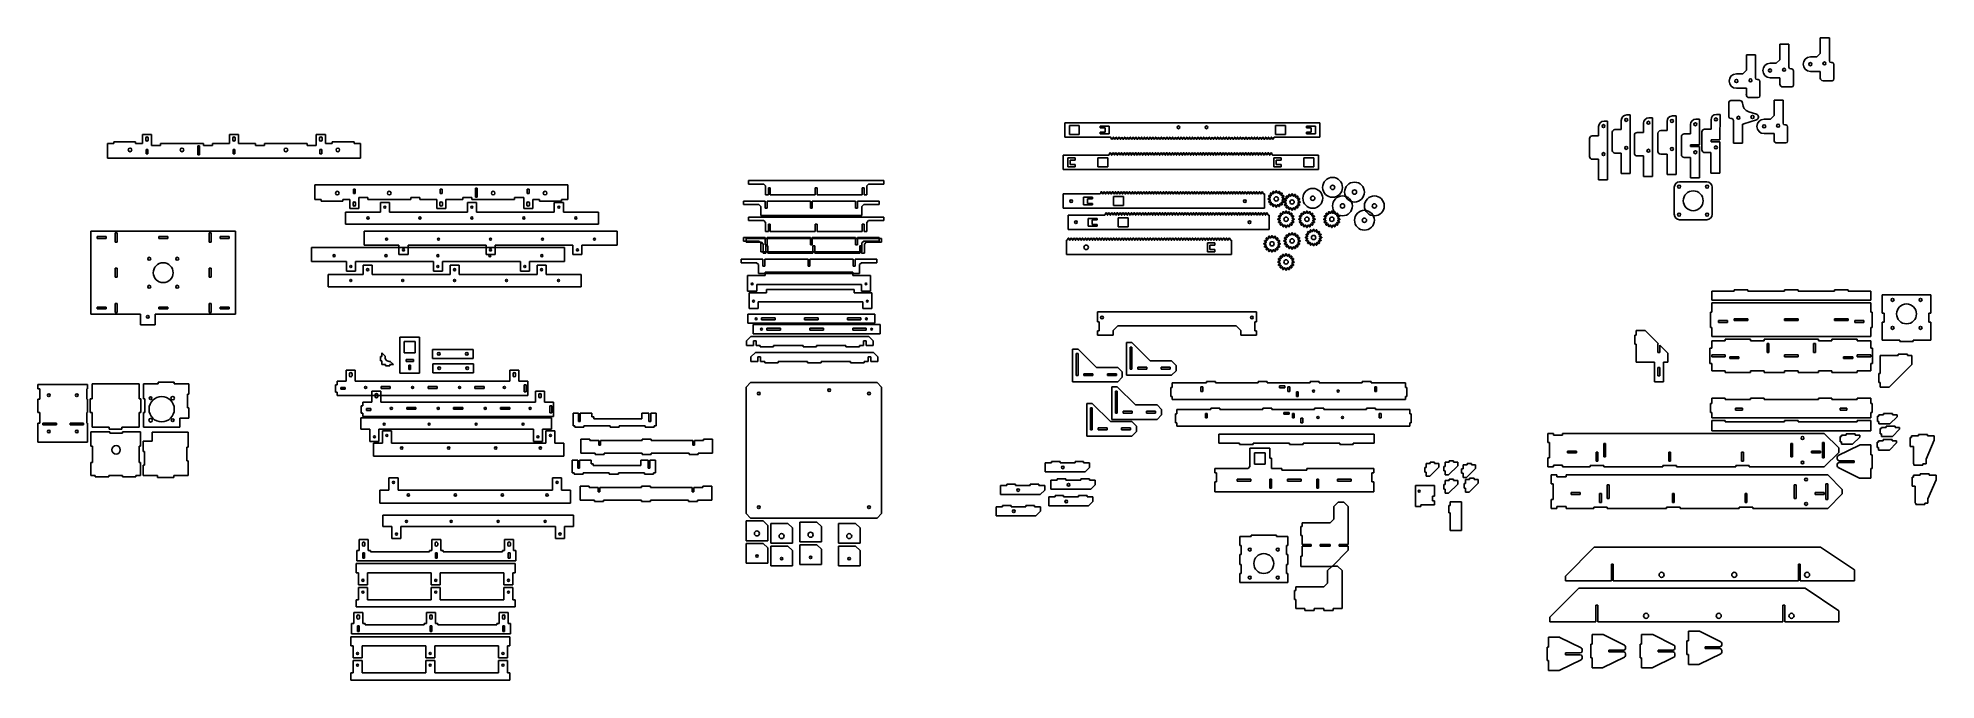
# Model space of a CAD drawing. Header units: millimetres. Extents: x -1032 to 1068, y -74 to 636.
import ezdxf
from ezdxf.lldxf.tags import DXFTag

# ---------------------------------------------------------------- set-up
doc = ezdxf.new("R2010")
doc.units = ezdxf.units.MM
for name, color, linetype in [('BED_HOLDING_PLAT', 7, 'Continuous'), ('BED_HOLDING_TOP_', 7, 'Continuous'), ('BED_TOP_PLATE', 7, 'Continuous'), ('BEND_BEAMS_A', 7, 'Continuous'), ('BEND_BEAMS_B', 7, 'Continuous'), ('BOTTOM__PLATE', 7, 'Continuous'), ('BOTTOM_CORNER_SU', 7, 'Continuous'), ('BOTTOM_JOINT_SUP', 7, 'Continuous'), ('BOTTOM_SUPPORT_P', 7, 'Continuous'), ('CORNER_SUPPORT', 7, 'Continuous'), ('Default', 7, 'Continuous'), ('EXRTUDER_BASE', 7, 'Continuous'), ('EXT_FAN_', 7, 'Continuous'), ('EXT_FRONT', 7, 'Continuous'), ('EXT_SIDE', 7, 'Continuous'), ('EXT_TOP_', 7, 'Continuous'), ('EXTRUDER_BOTTOM', 7, 'Continuous'), ('EXTRUDER_BOTTOM_', 7, 'Continuous'), ('EXTRUDER_MIDDLE_', 7, 'Continuous'), ('EXTRUDER_TOP', 7, 'Continuous'), ('FRONT_SUPPORT_PL', 7, 'Continuous'), ('LEG', 7, 'Continuous'), ('LEG_JOINT_FRONT_', 7, 'Continuous'), ('LEG_JOINT_PLATE', 7, 'Continuous'), ('LEG_SUPPORT', 7, 'Continuous'), ('LIMIT_SWICH_PLAT', 7, 'Continuous'), ('LONG_SUPPORT', 7, 'Continuous'), ('MAIN_SUPPORT', 7, 'Continuous'), ('MIDLDE_PLATE', 7, 'Continuous'), ('MOTOR_CLAMP', 7, 'Continuous'), ('OPTO_COUPLER_SUP', 7, 'Continuous'), ('PHOTOGATE_OBSTRU', 7, 'Continuous'), ('RACK', 7, 'Continuous'), ('RACK_COUNTER_BAC', 7, 'Continuous'), ('RACK_FOR_X', 7, 'Continuous'), ('RACK_PINION_-_CO', 7, 'Continuous'), ('RACK_PINION_SIDE', 7, 'Continuous'), ('SCREW_HOLDER', 7, 'Continuous'), ('SCREW_HOLDER_BOT', 7, 'Continuous'), ('SCREW_PLATE', 7, 'Continuous'), ('SCREW_PLATE_SUPP', 7, 'Continuous'), ('SIDE_PLATE', 7, 'Continuous'), ('SIDE_SUPPORT_PLA', 7, 'Continuous'), ('SLIDING_PLATE', 7, 'Continuous'), ('SMALL_SUPPORT', 7, 'Continuous'), ('SUPPORT', 7, 'Continuous'), ('SUPPORT_LIMIT_', 7, 'Continuous'), ('TOP_CORNER_SUPPO', 7, 'Continuous'), ('TOP_PLATE_', 7, 'Continuous'), ('TOP_SUPPORT_PLAT', 7, 'Continuous'), ('X_HOLDING_PLATE_', 7, 'Continuous'), ('X_HOLDING_TOP_PL', 7, 'Continuous'), ('X_MIDDLE_PLATE', 7, 'Continuous'), ('X_RACK_SUPPORT_P', 7, 'Continuous'), ('X_SLIDE_PLATE', 7, 'Continuous'), ('Z_HOLDING_PLATE', 7, 'Continuous'), ('Z_HOLDING_TOP_PL', 7, 'Continuous'), ('Z_MIDLDE_PLATE', 7, 'Continuous'), ('Z_SLIDE_PLATE', 7, 'Continuous')]:
    doc.layers.add(name, color=color, linetype=linetype)
tags = doc.linetypes.add('HIDDEN2', pattern=[4.7625, 3.175, -1.5875]).pattern_tags.tags
tags[6:7] = [DXFTag(74, 4), DXFTag(75, 0), DXFTag(340, '0'), DXFTag(46, 0.0), DXFTag(50, 0.0), DXFTag(44, 0.0), DXFTag(45, 0.0)]
tags[4:5] = [DXFTag(74, 4), DXFTag(75, 0), DXFTag(340, '0'), DXFTag(46, 0.0), DXFTag(50, 0.0), DXFTag(44, 0.0), DXFTag(45, 0.0)]

# ---------------------------------------------------------------- blocks, each defined once
blk = doc.blocks.new('SE')
at = {"layer": 'LEG', "color": 7, "linetype": 'Continuous'}
for p, q in [((112.8, 291.9), (112.8, 255.7)), ((112.8, 291.9), (118.8, 291.9)), ((116.8, 287), (116.8, 262.7)), ((116.8, 287), (118.8, 287)), ((118.8, 291.9), (139.1, 271.7)), ((118.8, 287), (118.8, 262.7)), ((112.8, 255.7), (162.8, 255.7)), ((118.8, 262.7), (116.8, 262.7)), ((135.3, 264.7), (125.3, 264.7)), ((125.3, 262.7), (125.3, 264.7)), ((135.3, 262.7), (125.3, 262.7)), ((135.3, 264.7), (135.3, 262.7)), ((162.8, 271.7), (139.1, 271.7)), ((161.3, 264.7), (151.3, 264.7)), ((151.3, 262.7), (151.3, 264.7)), ((151.3, 262.7), (161.3, 262.7)), ((161.3, 264.7), (161.3, 262.7)), ((167.8, 266.7), (162.8, 271.7)), ((162.8, 255.7), (167.8, 260.7)), ((167.8, 260.7), (167.8, 266.7))]:
    blk.add_line(p, q, dxfattribs=at)
blk = doc.blocks.new('SE1')
at = {"layer": 'LEG_SUPPORT', "color": 7, "linetype": 'Continuous'}
for p, q in [((82.5, 166), (82.5, 156)), ((89.5, 166), (82.5, 166)), ((82.5, 156), (126.5, 156)), ((89.5, 167.5), (89.5, 166)), ((99, 167.5), (89.5, 167.5)), ((99, 166), (99, 167.5)), ((115.5, 166), (99, 166)), ((125, 167.5), (115.5, 167.5)), ((115.5, 167.5), (115.5, 166)), ((125, 166), (125, 167.5)), ((131.5, 166), (125, 166)), ((126.5, 156), (131.5, 161)), ((131.5, 161), (131.5, 166))]:
    blk.add_line(p, q, dxfattribs=at)
blk.add_circle((102, 161), 1.5, dxfattribs=at)
blk = doc.blocks.new('SE2')
at = {"layer": 'LEG_JOINT_FRONT_', "color": 7, "linetype": 'Continuous'}
for p, q in [((140.3, 333.3), (316.3, 333.3)), ((140.3, 322.3), (140.3, 333.3)), ((140.3, 322.3), (142.3, 322.3)), ((142.3, 322.3), (142.3, 312.3)), ((157.6, 312.5), (162.9, 317.8)), ((162.9, 317.8), (293.8, 317.8)), ((293.8, 317.8), (299.1, 312.5)), ((314.3, 312.3), (314.3, 322.3)), ((314.3, 322.3), (316.3, 322.3)), ((316.3, 333.3), (316.3, 322.3)), ((140.3, 307.3), (140.3, 312.3)), ((142.3, 312.3), (140.3, 312.3)), ((157.6, 307.3), (140.3, 307.3)), ((157.6, 307.3), (157.6, 312.5)), ((299.1, 312.5), (299.1, 307.3)), ((316.3, 307.3), (299.1, 307.3)), ((316.3, 312.3), (314.3, 312.3)), ((316.3, 312.3), (316.3, 307.3))]:
    blk.add_line(p, q, dxfattribs=at)
for centre in [(145.3, 326.8), (311.3, 326.8)]:
    blk.add_circle(centre, 1.5, dxfattribs=at)
blk = doc.blocks.new('SE3')
at = {"layer": 'MAIN_SUPPORT', "color": 7, "linetype": 'Continuous'}
for p, q in [((226.5, 220.2), (228, 220.2)), ((226.5, 210.2), (226.5, 220.2)), ((226.5, 210.2), (228, 210.2)), ((228, 225.2), (228, 220.2)), ((265.7, 225.2), (228, 225.2)), ((228, 210.2), (228, 206.7)), ((259.7, 220.7), (259.7, 215.7)), ((261.7, 220.7), (259.7, 220.7)), ((259.7, 215.7), (261.7, 215.7)), ((261.7, 220.7), (261.7, 215.7)), ((265.7, 226.7), (275.7, 226.7)), ((265.7, 226.7), (265.7, 225.2)), ((275.7, 226.7), (275.7, 225.2)), ((323.2, 225.2), (275.7, 225.2)), ((323.2, 226.7), (333.2, 226.7)), ((323.2, 226.7), (323.2, 225.2)), ((333.2, 226.7), (333.2, 225.2)), ((380.7, 225.2), (333.2, 225.2)), ((346.6, 221.8), (346.6, 219.8)), ((346.6, 221.8), (352.6, 221.8)), ((346.6, 219.8), (352.6, 219.8)), ((352.6, 219.8), (352.6, 221.8)), ((356, 220.7), (356, 215.7)), ((356, 220.7), (358, 220.7)), ((358, 215.7), (356, 215.7)), ((358, 215.7), (358, 220.7)), ((365.5, 215.3), (367.5, 215.3)), ((365.5, 215.3), (365.5, 210.3)), ((367.5, 210.3), (365.5, 210.3)), ((367.5, 215.3), (367.5, 210.3)), ((380.7, 226.7), (390.7, 226.7)), ((380.7, 226.7), (380.7, 225.2)), ((390.7, 226.7), (390.7, 225.2)), ((438.2, 225.2), (390.7, 225.2)), ((438.2, 226.7), (438.2, 225.2)), ((438.2, 226.7), (448.2, 226.7)), ((448.2, 226.7), (448.2, 225.2)), ((486, 225.2), (448.2, 225.2)), ((452.2, 220.7), (452.2, 215.7)), ((454.2, 220.7), (452.2, 220.7)), ((452.2, 215.7), (454.2, 215.7)), ((454.2, 220.7), (454.2, 215.7)), ((486, 220.2), (486, 225.2)), ((487.5, 220.2), (486, 220.2)), ((486, 206.7), (486, 210.2)), ((487.5, 210.2), (486, 210.2)), ((487.5, 220.2), (487.5, 210.2)), ((228, 206.7), (486, 206.7))]:
    blk.add_line(p, q, dxfattribs=at)
for centre in [(384.4, 216.3), (411.5, 216.3)]:
    blk.add_circle(centre, 1.12, dxfattribs=at)
blk = doc.blocks.new('SE4')
at = {"layer": 'LEG_JOINT_PLATE', "color": 7, "linetype": 'Continuous'}
for p, q in [((331.1, 182.1), (309.1, 182.1)), ((309.1, 182.1), (309.1, 161.9)), ((314.1, 177.1), (314.1, 164.6)), ((326.1, 177.1), (314.1, 177.1)), ((326.1, 164.6), (326.1, 177.1)), ((331.1, 171), (331.1, 182.1)), ((333.1, 171), (331.1, 171)), ((333.1, 159.9), (333.1, 171)), ((270.1, 159.9), (270.1, 154.9)), ((307.1, 159.9), (270.1, 159.9)), ((270.1, 154.9), (272.1, 154.9)), ((272.1, 144.9), (272.1, 154.9)), ((310.1, 147.9), (295.1, 147.9)), ((295.1, 147.9), (295.1, 145.9)), ((309.1, 161.9), (307.1, 159.9)), ((310.1, 145.9), (310.1, 147.9)), ((314.1, 164.6), (326.1, 164.6)), ((333.1, 147.9), (331.1, 147.9)), ((331.1, 147.9), (331.1, 137.9)), ((344.2, 159.9), (333.1, 159.9)), ((333.1, 137.9), (333.1, 147.9)), ((344.2, 159.9), (344.2, 157.9)), ((344.2, 157.9), (371.9, 157.9)), ((365.6, 147.9), (350.6, 147.9)), ((350.6, 145.9), (350.6, 147.9)), ((365.6, 147.9), (365.6, 145.9)), ((446.1, 159.9), (371.9, 159.9)), ((371.9, 157.9), (371.9, 159.9)), ((385.1, 147.9), (383.1, 147.9)), ((383.1, 147.9), (383.1, 137.9)), ((385.1, 137.9), (385.1, 147.9)), ((421.1, 147.9), (406.1, 147.9)), ((406.1, 145.9), (406.1, 147.9)), ((421.1, 145.9), (421.1, 147.9)), ((444.1, 154.9), (444.1, 144.9)), ((444.1, 154.9), (446.1, 154.9)), ((446.1, 154.9), (446.1, 159.9)), ((270.1, 144.9), (270.1, 133.9)), ((272.1, 144.9), (270.1, 144.9)), ((270.1, 133.9), (446.1, 133.9)), ((310.1, 145.9), (295.1, 145.9)), ((331.1, 137.9), (333.1, 137.9)), ((365.6, 145.9), (350.6, 145.9)), ((383.1, 137.9), (385.1, 137.9)), ((421.1, 145.9), (406.1, 145.9)), ((446.1, 144.9), (444.1, 144.9)), ((446.1, 133.9), (446.1, 144.9))]:
    blk.add_line(p, q, dxfattribs=at)
blk = doc.blocks.new('SE5')
at = {"layer": 'FRONT_SUPPORT_PL', "color": 7, "linetype": 'Continuous'}
for p, q in [((446.5, 197.8), (274.5, 197.8)), ((274.5, 187.8), (274.5, 197.8)), ((446.5, 197.8), (446.5, 187.8)), ((297.5, 187.8), (274.5, 187.8)), ((297.5, 187.8), (297.5, 186.3)), ((312.5, 186.3), (297.5, 186.3)), ((312.5, 187.8), (353, 187.8)), ((312.5, 186.3), (312.5, 187.8)), ((353, 186.3), (353, 187.8)), ((368, 186.3), (353, 186.3)), ((368, 187.8), (408.5, 187.8)), ((368, 186.3), (368, 187.8)), ((408.5, 186.3), (408.5, 187.8)), ((408.5, 186.3), (423.5, 186.3)), ((423.5, 187.8), (446.5, 187.8)), ((423.5, 186.3), (423.5, 187.8))]:
    blk.add_line(p, q, dxfattribs=at)
blk = doc.blocks.new('SE6')
at = {"layer": 'TOP_CORNER_SUPPO', "color": 7, "linetype": 'Continuous'}
for p, q in [((395, 46.7), (400, 51.7)), ((395, 32.7), (395, 46.7)), ((400, 51.7), (406, 51.7)), ((406, 51.7), (411, 46.7)), ((411, 46.7), (411, 4.7)), ((358.5, 24.7), (360, 24.7)), ((358.5, 14.7), (358.5, 24.7)), ((360, 24.7), (360, 28.7)), ((391, 28.7), (360, 28.7)), ((395, 32.7), (391, 28.7)), ((360, 14.7), (358.5, 14.7)), ((360, 4.7), (360, 14.7)), ((370, 4.7), (360, 4.7)), ((370, 4.7), (370, 2.7)), ((370, 2.7), (380, 2.7)), ((380, 2.7), (380, 4.7)), ((391, 4.7), (380, 4.7)), ((391, 2.7), (391, 4.7)), ((401, 2.7), (391, 2.7)), ((411, 4.7), (401, 4.7)), ((401, 2.7), (401, 4.7))]:
    blk.add_line(p, q, dxfattribs=at)
blk = doc.blocks.new('SE7')
at = {"layer": 'TOP_CORNER_SUPPO', "color": 7, "linetype": 'Continuous'}
for p, q in [((401.9, 117.6), (406.9, 122.6)), ((401.9, 103.6), (401.9, 117.6)), ((406.9, 122.6), (412.9, 122.6)), ((412.9, 122.6), (417.9, 117.6)), ((417.9, 117.6), (417.9, 75.6)), ((365.4, 95.6), (366.9, 95.6)), ((365.4, 85.6), (365.4, 95.6)), ((366.9, 85.6), (365.4, 85.6)), ((366.9, 95.6), (366.9, 99.6)), ((397.9, 99.6), (366.9, 99.6)), ((366.9, 75.6), (366.9, 85.6)), ((401.9, 103.6), (397.9, 99.6)), ((376.9, 75.6), (366.9, 75.6)), ((366.9, 73.6), (376.9, 73.6)), ((366.9, 62.5), (366.9, 73.6)), ((376.9, 75.6), (376.9, 73.6)), ((386.9, 73.6), (386.9, 75.6)), ((397.9, 75.6), (386.9, 75.6)), ((386.9, 73.6), (397.9, 73.6)), ((397.9, 73.6), (397.9, 75.6)), ((399.9, 51.4), (417.9, 69.4)), ((417.9, 75.6), (407.9, 75.6)), ((407.9, 73.6), (407.9, 75.6)), ((407.9, 73.6), (417.9, 73.6)), ((417.9, 73.6), (417.9, 69.4)), ((365.4, 62.5), (366.9, 62.5)), ((365.4, 51.4), (365.4, 62.5)), ((399.9, 51.4), (365.4, 51.4))]:
    blk.add_line(p, q, dxfattribs=at)
blk = doc.blocks.new('SE8')
at = {"layer": 'MOTOR_CLAMP', "color": 7, "linetype": 'Continuous'}
for p, q in [((297.9, 84.5), (297.9, 74.5)), ((310.6, 84.5), (297.9, 84.5)), ((310.6, 86), (310.6, 84.5)), ((338.3, 86), (310.6, 86)), ((338.3, 84.5), (338.3, 86)), ((350.9, 84.5), (338.3, 84.5)), ((350.9, 74.5), (350.9, 84.5)), ((297.9, 74.5), (299.4, 74.5)), ((297.9, 64.5), (297.9, 53.5)), ((297.9, 64.5), (299.4, 64.5)), ((299.4, 74.5), (299.4, 64.5)), ((349.4, 74.5), (349.4, 64.5)), ((349.4, 74.5), (350.9, 74.5)), ((349.4, 64.5), (350.9, 64.5)), ((350.9, 53.5), (350.9, 64.5)), ((299.4, 53.5), (297.9, 53.5)), ((297.9, 43.5), (297.9, 33.5)), ((297.9, 43.5), (299.4, 43.5)), ((299.4, 53.5), (299.4, 43.5)), ((349.4, 53.5), (349.4, 43.5)), ((350.9, 53.5), (349.4, 53.5)), ((349.4, 43.5), (350.9, 43.5)), ((350.9, 33.5), (350.9, 43.5)), ((297.9, 33.5), (350.9, 33.5))]:
    blk.add_line(p, q, dxfattribs=at)
for centre, radius in [((308.9, 70), 1.65), ((324.4, 54.5), 11), ((339.9, 70), 1.65), ((308.9, 39), 1.65), ((339.9, 39), 1.65)]:
    blk.add_circle(centre, radius, dxfattribs=at)
blk = doc.blocks.new('SE9')
at = {"layer": 'BOTTOM_JOINT_SUP', "color": 7, "linetype": 'Continuous'}
for p, q in [((502.5, 160.8), (504, 160.8)), ((502.5, 155.8), (502.5, 160.8)), ((502.5, 155.8), (504, 155.8)), ((504, 165.3), (504, 160.8)), ((508.5, 165.3), (504, 165.3)), ((504, 155.8), (504, 151.3)), ((504, 151.3), (508, 151.3)), ((508, 151.3), (518, 161.3)), ((508.5, 166.8), (508.5, 165.3)), ((508.5, 166.8), (513.5, 166.8)), ((513.5, 166.8), (513.5, 165.3)), ((518, 165.3), (513.5, 165.3)), ((518, 161.3), (518, 165.3))]:
    blk.add_line(p, q, dxfattribs=at)
blk = doc.blocks.new('SE10')
at = {"layer": 'OPTO_COUPLER_SUP', "color": 7, "linetype": 'Continuous'}
for p, q in [((492.3, 140.9), (492.3, 117.5)), ((513.2, 140.9), (492.3, 140.9)), ((511.2, 129), (513.2, 129)), ((511.2, 124), (511.2, 129)), ((513.2, 129), (513.2, 140.9)), ((492.3, 117.5), (498.3, 117.5)), ((498.3, 119.5), (513.2, 119.5)), ((498.3, 117.5), (498.3, 119.5)), ((513.2, 124), (511.2, 124)), ((513.2, 119.5), (513.2, 124))]:
    blk.add_line(p, q, dxfattribs=at)
blk.add_circle((496.4, 134.5), 1.1, dxfattribs=at)
blk = doc.blocks.new('SE11')
at = {"layer": 'BED_HOLDING_PLAT', "color": 7, "linetype": 'Continuous'}
for p, q in [((-726.1, 473.7), (-726.1, 457.7)), ((-446.1, 473.7), (-726.1, 473.7)), ((-681.3, 469.2), (-683.3, 469.2)), ((-683.3, 469.2), (-683.3, 464.2)), ((-683.3, 464.2), (-681.3, 464.2)), ((-681.3, 464.2), (-681.3, 469.2)), ((-585.1, 469.2), (-587.1, 469.2)), ((-587.1, 469.2), (-587.1, 464.2)), ((-587.1, 464.2), (-585.1, 464.2)), ((-585.1, 464.2), (-585.1, 469.2)), ((-548.1, 460.2), (-548.1, 470.2)), ((-548.1, 470.2), (-546.1, 470.2)), ((-546.1, 470.2), (-546.1, 460.2)), ((-488.8, 469.2), (-490.8, 469.2)), ((-490.8, 469.2), (-490.8, 464.2)), ((-490.8, 464.2), (-488.8, 464.2)), ((-488.8, 464.2), (-488.8, 469.2)), ((-446.1, 457.7), (-446.1, 473.7)), ((-726.1, 457.7), (-719.1, 457.7)), ((-719.1, 455.7), (-719.1, 457.7)), ((-694.8, 455.7), (-719.1, 455.7)), ((-694.8, 457.7), (-687.3, 457.7)), ((-694.8, 455.7), (-694.8, 457.7)), ((-687.3, 457.7), (-687.3, 447.7)), ((-687.3, 447.7), (-677.3, 447.7)), ((-683.7, 451.7), (-683.7, 453.7)), ((-680.9, 453.7), (-680.9, 451.7)), ((-677.3, 459.7), (-677.3, 447.7)), ((-667.3, 459.7), (-677.3, 459.7)), ((-667.3, 457.7), (-667.3, 459.7)), ((-667.3, 457.7), (-619.8, 457.7)), ((-619.8, 459.7), (-619.8, 457.7)), ((-609.8, 459.7), (-619.8, 459.7)), ((-609.8, 457.7), (-609.8, 459.7)), ((-609.8, 457.7), (-591.1, 457.7)), ((-591.1, 447.7), (-591.1, 457.7)), ((-581.1, 447.7), (-591.1, 447.7)), ((-587.5, 453.7), (-587.5, 451.7)), ((-584.7, 451.7), (-584.7, 453.7)), ((-581.1, 457.7), (-562.3, 457.7)), ((-581.1, 457.7), (-581.1, 447.7)), ((-562.3, 459.7), (-562.3, 457.7)), ((-552.3, 459.7), (-562.3, 459.7)), ((-552.3, 457.7), (-552.3, 459.7)), ((-552.3, 457.7), (-504.8, 457.7)), ((-546.1, 460.2), (-548.1, 460.2)), ((-504.8, 459.7), (-504.8, 457.7)), ((-494.8, 459.7), (-504.8, 459.7)), ((-494.8, 447.7), (-494.8, 459.7)), ((-494.8, 447.7), (-484.8, 447.7)), ((-491.2, 451.7), (-491.2, 453.7)), ((-488.4, 453.7), (-488.4, 451.7)), ((-484.8, 457.7), (-477.3, 457.7)), ((-484.8, 447.7), (-484.8, 457.7)), ((-477.3, 455.7), (-477.3, 457.7)), ((-453.1, 455.7), (-477.3, 455.7)), ((-453.1, 457.7), (-446.1, 457.7)), ((-453.1, 455.7), (-453.1, 457.7))]:
    blk.add_line(p, q, dxfattribs=at)
for centre in [(-701.1, 464.7), (-643.6, 464.7), (-528.6, 464.7), (-471.1, 464.7)]:
    blk.add_circle(centre, 2, dxfattribs=at)
for centre, start, end in [((-682.3, 453.7), 0, 180), ((-682.3, 451.7), 180, 0), ((-586.1, 453.7), 0, 180), ((-586.1, 451.7), 180, 0), ((-489.8, 453.7), 0, 180), ((-489.8, 451.7), 180, 0)]:
    blk.add_arc(centre, 1.4, start, end, dxfattribs=at)
blk = doc.blocks.new('SE12')
at = {"layer": 'BOTTOM__PLATE', "color": 7, "linetype": 'Continuous'}
for p, q in [((820.2, 343), (996.2, 343)), ((820.2, 343), (820.2, 333)), ((996.2, 343), (996.2, 333)), ((818.7, 316), (818.7, 333)), ((820.2, 333), (818.7, 333)), ((818.7, 316), (820.2, 316)), ((820.2, 316), (820.2, 306)), ((827.7, 323.5), (827.7, 321.5)), ((827.7, 323.5), (837.7, 323.5)), ((827.7, 321.5), (837.7, 321.5)), ((837.7, 321.5), (837.7, 323.5)), ((860.2, 325.5), (845.2, 325.5)), ((845.2, 323.5), (845.2, 325.5)), ((860.2, 323.5), (845.2, 323.5)), ((860.2, 323.5), (860.2, 325.5)), ((900.7, 325.5), (900.7, 323.5)), ((915.7, 325.5), (900.7, 325.5)), ((915.7, 323.5), (900.7, 323.5)), ((915.7, 325.5), (915.7, 323.5)), ((971.2, 325.5), (956.2, 325.5)), ((956.2, 325.5), (956.2, 323.5)), ((971.2, 323.5), (956.2, 323.5)), ((971.2, 325.5), (971.2, 323.5)), ((978.7, 321.5), (978.7, 323.5)), ((988.7, 323.5), (978.7, 323.5)), ((988.7, 321.5), (978.7, 321.5)), ((988.7, 323.5), (988.7, 321.5)), ((997.7, 333), (996.2, 333)), ((996.2, 316), (996.2, 306)), ((996.2, 316), (997.7, 316)), ((997.7, 333), (997.7, 316)), ((996.2, 306), (820.2, 306))]:
    blk.add_line(p, q, dxfattribs=at)
blk = doc.blocks.new('SE13')
at = {"layer": 'BOTTOM_CORNER_SU', "color": 7, "linetype": 'Continuous'}
for p, q in [((1039.9, 184), (1039.9, 194)), ((1041.4, 194), (1039.9, 194)), ((1048.9, 196), (1041.4, 196)), ((1041.4, 194), (1041.4, 196)), ((1048.9, 197.5), (1048.9, 196)), ((1048.9, 197.5), (1058.9, 197.5)), ((1066.4, 191), (1057.4, 170)), ((1058.9, 197.5), (1058.9, 196)), ((1066.4, 196), (1058.9, 196)), ((1066.4, 191), (1066.4, 196)), ((1039.9, 184), (1043.4, 184)), ((1043.4, 165), (1043.4, 184)), ((1057.4, 165), (1057.4, 170)), ((1043.4, 165), (1043.9, 165)), ((1043.9, 163.5), (1043.9, 165)), ((1053.9, 163.5), (1043.9, 163.5)), ((1053.9, 165), (1057.4, 165)), ((1053.9, 163.5), (1053.9, 165))]:
    blk.add_line(p, q, dxfattribs=at)
blk = doc.blocks.new('SE14')
at = {"layer": 'BOTTOM_SUPPORT_P', "color": 7, "linetype": 'Continuous'}
for p, q in [((845.2, 357.5), (860.2, 357.5)), ((845.2, 356), (845.2, 357.5)), ((860.2, 357.5), (860.2, 356)), ((900.7, 357.5), (900.7, 356)), ((900.7, 357.5), (915.7, 357.5)), ((915.7, 357.5), (915.7, 356)), ((956.2, 357.5), (956.2, 356)), ((971.2, 357.5), (956.2, 357.5)), ((971.2, 357.5), (971.2, 356)), ((820.2, 346), (820.2, 356)), ((845.2, 356), (820.2, 356)), ((996.2, 346), (820.2, 346)), ((860.2, 356), (900.7, 356)), ((915.7, 356), (956.2, 356)), ((971.2, 356), (996.2, 356)), ((996.2, 356), (996.2, 346))]:
    blk.add_line(p, q, dxfattribs=at)
blk = doc.blocks.new('SE15')
at = {"layer": 'CORNER_SUPPORT', "color": 7, "linetype": 'Continuous'}
for p, q in [((794.3, -20.2), (794.3, -31.2)), ((805.8, -20.2), (794.3, -20.2)), ((830.2, -32.2), (806.7, -20.4)), ((792.8, -31.2), (794.3, -31.2)), ((792.8, -46.2), (792.8, -31.2)), ((812.8, -37.7), (829.3, -37.7)), ((812.8, -37.7), (812.8, -39.7)), ((812.8, -39.7), (829.3, -39.7)), ((831.3, -35.7), (831.3, -34)), ((831.3, -41.7), (831.3, -43.5)), ((792.8, -46.2), (794.3, -46.2)), ((794.3, -46.2), (794.3, -57.2)), ((805.8, -57.2), (794.3, -57.2)), ((830.2, -45.3), (806.7, -57))]:
    blk.add_line(p, q, dxfattribs=at)
for centre, start, end in [((805.8, -22.2), 63.4349, 90), ((829.3, -35.7), 270, 0), ((829.3, -41.7), 0, 90), ((829.3, -34), 0, 63.4349), ((805.8, -55.2), 270, 296.5651), ((829.3, -43.5), 296.5651, 0)]:
    blk.add_arc(centre, 2, start, end, dxfattribs=at)
blk = doc.blocks.new('SE16')
at = {"layer": 'MOTOR_CLAMP', "color": 7, "linetype": 'Continuous'}
for p, q in [((1009, 351.9), (1062.6, 351.9)), ((1009, 331.9), (1009, 351.9)), ((1062.6, 351.9), (1062.6, 331.9)), ((1011, 331.9), (1009, 331.9)), ((1009, 301.9), (1009, 321.9)), ((1011, 321.9), (1009, 321.9)), ((1011, 321.9), (1011, 331.9)), ((1062.6, 331.9), (1060.6, 331.9)), ((1060.6, 321.9), (1060.6, 331.9)), ((1062.6, 321.9), (1060.6, 321.9)), ((1062.6, 321.9), (1062.6, 301.9)), ((1028.3, 301.9), (1009, 301.9)), ((1028.3, 300.4), (1028.3, 301.9)), ((1043.3, 300.4), (1028.3, 300.4)), ((1062.6, 301.9), (1043.3, 301.9)), ((1043.3, 300.4), (1043.3, 301.9))]:
    blk.add_line(p, q, dxfattribs=at)
for centre, radius in [((1020.3, 346.4), 1.65), ((1035.8, 330.9), 11), ((1051.3, 346.4), 1.65), ((1020.3, 315.4), 1.65), ((1051.3, 315.4), 1.65)]:
    blk.add_circle(centre, radius, dxfattribs=at)
blk = doc.blocks.new('SE17')
at = {"layer": 'SIDE_PLATE', "color": 7, "linetype": 'Continuous'}
for p, q in [((638.7, 198.5), (645, 198.5)), ((638.7, 188.5), (638.7, 198.5)), ((645, 196.5), (645, 198.5)), ((645, 196.5), (655, 196.5)), ((655, 198.5), (944.7, 198.5)), ((655, 196.5), (655, 198.5)), ((960.7, 182.5), (944.7, 198.5)), ((638.7, 188.5), (640.7, 188.5)), ((638.7, 171.5), (640.7, 171.5)), ((638.7, 161.5), (638.7, 171.5)), ((640.7, 171.5), (640.7, 188.5)), ((660.7, 179), (660.7, 177)), ((660.7, 179), (670.7, 179)), ((660.7, 177), (670.7, 177)), ((670.7, 177), (670.7, 179)), ((692.2, 178), (692.2, 168)), ((694.2, 178), (692.2, 178)), ((694.2, 178), (694.2, 168)), ((700.7, 187.5), (700.7, 172.5)), ((702.7, 187.5), (700.7, 187.5)), ((700.7, 172.5), (702.7, 172.5)), ((702.7, 187.5), (702.7, 172.5)), ((772.7, 168), (772.7, 178)), ((772.7, 178), (774.7, 178)), ((774.7, 168), (774.7, 178)), ((853.2, 168), (853.2, 178)), ((855.2, 178), (853.2, 178)), ((855.2, 178), (855.2, 168)), ((909.7, 187.5), (907.7, 187.5)), ((907.7, 172.5), (907.7, 187.5)), ((907.7, 172.5), (909.7, 172.5)), ((909.7, 172.5), (909.7, 187.5)), ((930.7, 179), (930.7, 177)), ((930.7, 179), (940.7, 179)), ((930.7, 177), (940.7, 177)), ((940.7, 179), (940.7, 177)), ((942.7, 188.5), (944.7, 188.5)), ((942.7, 171.5), (942.7, 188.5)), ((944.7, 171.5), (942.7, 171.5)), ((944.7, 171.5), (944.7, 188.5)), ((960.7, 177.5), (944.7, 161.5)), ((960.7, 182.5), (960.7, 177.5)), ((645, 161.5), (638.7, 161.5)), ((645, 163.5), (655, 163.5)), ((645, 161.5), (645, 163.5)), ((655, 161.5), (655, 163.5)), ((685.7, 161.5), (655, 161.5)), ((685.7, 163), (700.7, 163)), ((685.7, 161.5), (685.7, 163)), ((692.2, 168), (694.2, 168)), ((700.7, 163), (700.7, 161.5)), ((766.2, 161.5), (700.7, 161.5)), ((766.2, 163), (766.2, 161.5)), ((781.2, 163), (766.2, 163)), ((774.7, 168), (772.7, 168)), ((781.2, 161.5), (781.2, 163)), ((846.7, 161.5), (781.2, 161.5)), ((846.7, 163), (846.7, 161.5)), ((861.7, 163), (846.7, 163)), ((853.2, 168), (855.2, 168)), ((861.7, 161.5), (861.7, 163)), ((944.7, 161.5), (861.7, 161.5))]:
    blk.add_line(p, q, dxfattribs=at)
for centre in [(920.7, 193.5), (920.7, 166.4)]:
    blk.add_circle(centre, 1.62, dxfattribs=at)
blk = doc.blocks.new('SE18')
at = {"layer": 'SIDE_SUPPORT_PLA', "color": 7, "linetype": 'Continuous'}
for p, q in [((658.2, 40.5), (690.2, 72.5)), ((940.7, 72.5), (690.2, 72.5)), ((978.2, 47.5), (940.7, 72.5)), ((711.2, 54), (709.2, 54)), ((709.2, 35.5), (709.2, 54)), ((711.2, 35.5), (711.2, 54)), ((916.2, 54), (916.2, 35.5)), ((918.2, 54), (916.2, 54)), ((918.2, 54), (918.2, 35.5)), ((978.2, 35.5), (978.2, 47.5)), ((658.2, 40.5), (658.2, 35.5)), ((658.2, 35.5), (709.2, 35.5)), ((711.2, 35.5), (916.2, 35.5)), ((918.2, 35.5), (978.2, 35.5))]:
    blk.add_line(p, q, dxfattribs=at)
for centre in [(764.7, 42), (845.2, 42), (925.7, 42)]:
    blk.add_circle(centre, 2.8, dxfattribs=at)
blk = doc.blocks.new('SE19')
at = {"layer": 'TOP_CORNER_SUPPO', "color": 7, "linetype": 'Continuous'}
for p, q in [((1006.7, 284.9), (1006.7, 264.9)), ((1026.7, 284.9), (1006.7, 284.9)), ((1041.7, 274.9), (1016.7, 249.9)), ((1026.7, 286.4), (1026.7, 284.9)), ((1026.7, 286.4), (1036.7, 286.4)), ((1036.7, 286.4), (1036.7, 284.9)), ((1041.7, 284.9), (1036.7, 284.9)), ((1041.7, 274.9), (1041.7, 284.9)), ((1005.2, 264.9), (1006.7, 264.9)), ((1005.2, 254.9), (1005.2, 264.9)), ((1005.2, 254.9), (1006.7, 254.9)), ((1006.7, 254.9), (1006.7, 249.9)), ((1006.7, 249.9), (1016.7, 249.9))]:
    blk.add_line(p, q, dxfattribs=at)
blk = doc.blocks.new('SE20')
at = {"layer": 'TOP_PLATE_', "color": 7, "linetype": 'Continuous'}
for p, q in [((820.2, 301), (820.2, 293)), ((820.2, 301), (835.2, 301)), ((835.2, 303), (863.2, 303)), ((835.2, 301), (835.2, 303)), ((863.2, 301), (863.2, 303)), ((863.2, 301), (878.2, 301)), ((878.2, 303), (938.2, 303)), ((878.2, 303), (878.2, 301)), ((881.4, 298), (881.4, 288)), ((883.4, 298), (881.4, 298)), ((883.4, 288), (883.4, 298)), ((933, 298), (933, 288)), ((935, 298), (933, 298)), ((935, 288), (935, 298)), ((938.2, 301), (938.2, 303)), ((938.2, 301), (953.2, 301)), ((953.2, 303), (981.2, 303)), ((953.2, 301), (953.2, 303)), ((981.2, 301), (981.2, 303)), ((981.2, 301), (996.2, 301)), ((996.2, 301), (996.2, 293)), ((818.2, 276), (818.2, 293)), ((820.2, 293), (818.2, 293)), ((818.2, 276), (820.2, 276)), ((835.2, 285.5), (820.2, 285.5)), ((820.2, 283.5), (820.2, 285.5)), ((835.2, 283.5), (820.2, 283.5)), ((820.2, 276), (820.2, 268)), ((835.2, 283.5), (835.2, 285.5)), ((840.2, 283.5), (840.2, 281.5)), ((840.2, 283.5), (850.2, 283.5)), ((840.2, 281.5), (850.2, 281.5)), ((850.2, 281.5), (850.2, 283.5)), ((881.4, 288), (883.4, 288)), ((900.7, 285.5), (900.7, 283.5)), ((915.7, 285.5), (900.7, 285.5)), ((915.7, 283.5), (900.7, 283.5)), ((915.7, 285.5), (915.7, 283.5)), ((933, 288), (935, 288)), ((966.2, 281.5), (966.2, 283.5)), ((976.2, 283.5), (966.2, 283.5)), ((976.2, 281.5), (966.2, 281.5)), ((976.2, 283.5), (976.2, 281.5)), ((996.2, 285.5), (981.2, 285.5)), ((981.2, 285.5), (981.2, 283.5)), ((996.2, 283.5), (981.2, 283.5)), ((998.2, 293), (996.2, 293)), ((996.2, 285.5), (996.2, 283.5)), ((996.2, 276), (996.2, 268)), ((996.2, 276), (998.2, 276)), ((998.2, 293), (998.2, 276)), ((820.2, 268), (835.2, 268)), ((835.2, 266), (835.2, 268)), ((863.2, 266), (835.2, 266)), ((863.2, 268), (878.2, 268)), ((863.2, 266), (863.2, 268)), ((878.2, 268), (878.2, 266)), ((900.7, 266), (878.2, 266)), ((900.7, 268), (900.7, 266)), ((915.7, 268), (900.7, 268)), ((915.7, 266), (915.7, 268)), ((938.2, 266), (915.7, 266)), ((938.2, 268), (953.2, 268)), ((938.2, 266), (938.2, 268)), ((953.2, 266), (953.2, 268)), ((981.2, 266), (953.2, 266)), ((981.2, 268), (996.2, 268)), ((981.2, 266), (981.2, 268))]:
    blk.add_line(p, q, dxfattribs=at)
blk = doc.blocks.new('SE21')
at = {"layer": 'TOP_SUPPORT_PLAT', "color": 7, "linetype": 'Continuous'}
for p, q in [((820.2, 231.7), (818.7, 231.7)), ((818.7, 231.7), (818.7, 221.7)), ((820.2, 237.5), (835.2, 237.5)), ((820.2, 231.7), (820.2, 237.5)), ((835.2, 237.5), (835.2, 236)), ((835.2, 236), (863.2, 236)), ((878.2, 237.5), (863.2, 237.5)), ((863.2, 237.5), (863.2, 236)), ((878.2, 236), (878.2, 237.5)), ((878.2, 236), (938.2, 236)), ((938.2, 237.5), (938.2, 236)), ((938.2, 237.5), (953.2, 237.5)), ((953.2, 237.5), (953.2, 236)), ((953.2, 236), (981.2, 236)), ((996.2, 237.5), (981.2, 237.5)), ((981.2, 237.5), (981.2, 236)), ((996.2, 237.5), (996.2, 231.7)), ((997.7, 231.7), (996.2, 231.7)), ((997.7, 221.7), (997.7, 231.7)), ((818.7, 221.7), (820.2, 221.7)), ((820.2, 216), (820.2, 221.7)), ((996.2, 216), (820.2, 216)), ((846.5, 226.5), (854.1, 226.5)), ((846.5, 224.5), (846.5, 226.5)), ((854.1, 224.5), (846.5, 224.5)), ((854.1, 226.5), (854.1, 224.5)), ((962.3, 226.5), (962.3, 224.5)), ((969.9, 226.5), (962.3, 226.5)), ((962.3, 224.5), (969.9, 224.5)), ((969.9, 224.5), (969.9, 226.5)), ((996.2, 221.7), (996.2, 216)), ((996.2, 221.7), (997.7, 221.7))]:
    blk.add_line(p, q, dxfattribs=at)
blk = doc.blocks.new('SE22')
at = {"layer": 'TOP_SUPPORT_PLAT', "color": 7, "linetype": 'Continuous'}
for p, q in [((820.2, 201.5), (820.2, 213)), ((820.2, 213), (835.2, 213)), ((835.2, 213), (835.2, 211.5)), ((835.2, 211.5), (900.7, 211.5)), ((900.7, 213), (900.7, 211.5)), ((900.7, 213), (915.7, 213)), ((915.7, 213), (915.7, 211.5)), ((915.7, 211.5), (981.2, 211.5)), ((996.2, 213), (981.2, 213)), ((981.2, 213), (981.2, 211.5)), ((996.2, 213), (996.2, 201.5)), ((996.2, 201.5), (820.2, 201.5))]:
    blk.add_line(p, q, dxfattribs=at)
blk = doc.blocks.new('SE23')
at = {"layer": 'CORNER_SUPPORT', "color": 7, "linetype": 'Continuous'}
for p, q in [((959.2, 170.4), (959.2, 172.2)), ((960.3, 174), (983.8, 185.7)), ((977.7, 168.4), (961.2, 168.4)), ((977.7, 166.4), (977.7, 168.4)), ((984.7, 185.9), (996.2, 185.9)), ((996.2, 174.9), (996.2, 185.9)), ((997.7, 174.9), (996.2, 174.9)), ((997.7, 174.9), (997.7, 159.9)), ((959.2, 164.4), (959.2, 162.6)), ((960.3, 160.9), (983.8, 149.1)), ((977.7, 166.4), (961.2, 166.4)), ((984.7, 148.9), (996.2, 148.9)), ((996.2, 148.9), (996.2, 159.9)), ((997.7, 159.9), (996.2, 159.9))]:
    blk.add_line(p, q, dxfattribs=at)
for centre, start, end in [((961.2, 172.2), 116.5651, 180), ((961.2, 170.4), 180, 270), ((984.7, 183.9), 90, 116.5651), ((961.2, 164.4), 90, 180), ((961.2, 162.6), 180, 243.4349), ((984.7, 150.9), 243.4349, 270)]:
    blk.add_arc(centre, 2, start, end, dxfattribs=at)
blk = doc.blocks.new('SE24')
at = {"layer": 'SUPPORT', "color": 7, "linetype": 'Continuous'}
for p, q in [((962.5, 195.3), (964, 195.3)), ((962.5, 195.3), (962.5, 189.3)), ((962.5, 189.3), (964, 189.3)), ((964, 196.6), (964, 195.3)), ((969, 196.6), (964, 196.6)), ((964, 189.3), (964, 186.6)), ((969, 198.1), (969, 196.6)), ((969, 198.1), (979, 198.1)), ((976, 186.6), (984, 194.6)), ((979, 198.1), (979, 196.6)), ((984, 196.6), (979, 196.6)), ((984, 194.6), (984, 196.6)), ((964, 186.6), (976, 186.6))]:
    blk.add_line(p, q, dxfattribs=at)
blk = doc.blocks.new('SE25')
at = {"layer": 'TOP_CORNER_SUPPO', "color": 7, "linetype": 'Continuous'}
for p, q in [((735.2, 307.4), (736.7, 307.4)), ((735.2, 297.4), (735.2, 307.4)), ((735.2, 297.4), (736.7, 297.4)), ((736.7, 307.4), (736.7, 312.4)), ((736.7, 312.4), (746.7, 312.4)), ((736.7, 277.4), (736.7, 297.4)), ((746.7, 312.4), (761.4, 297.7)), ((760.7, 297.7), (760.7, 288.2)), ((761.4, 297.7), (760.7, 297.7)), ((762.7, 296.4), (771.7, 287.4)), ((762.7, 296.4), (762.7, 288.2)), ((756.7, 277.4), (736.7, 277.4)), ((756.7, 255.7), (756.7, 277.4)), ((760.7, 288.2), (762.7, 288.2)), ((766.7, 255.7), (766.7, 277.4)), ((771.7, 277.4), (766.7, 277.4)), ((771.7, 287.4), (771.7, 277.4)), ((766.7, 255.7), (756.7, 255.7)), ((762.7, 271.7), (760.7, 271.7)), ((760.7, 271.7), (760.7, 262.2)), ((762.7, 262.2), (760.7, 262.2)), ((762.7, 271.7), (762.7, 262.2))]:
    blk.add_line(p, q, dxfattribs=at)
blk = doc.blocks.new('SE26')
at = {"layer": 'BED_TOP_PLATE', "color": 7, "linetype": 'Continuous'}
for p, q in [((-243.6, 254.8), (-248.6, 249.8)), ((-243.6, 254.8), (-103.6, 254.8)), ((-98.6, 249.8), (-103.6, 254.8)), ((-248.6, 109.8), (-248.6, 249.8)), ((-98.6, 249.8), (-98.6, 109.8)), ((-248.6, 109.8), (-243.6, 104.8)), ((-103.6, 104.8), (-98.6, 109.8)), ((-103.6, 104.8), (-243.6, 104.8))]:
    blk.add_line(p, q, dxfattribs=at)
for centre in [(-234.6, 242.8), (-156.6, 246.6), (-112.6, 242.8), (-234.6, 116.8), (-112.6, 116.8)]:
    blk.add_circle(centre, 1.5, dxfattribs=at)
blk = doc.blocks.new('SE27')
at = {"layer": 'SCREW_HOLDER', "color": 7, "linetype": 'Continuous'}
for p, q in [((-248.6, 79.8), (-248.6, 101.8)), ((-248.6, 101.8), (-229.6, 101.8)), ((-224.6, 96.8), (-229.6, 101.8)), ((-224.6, 96.8), (-224.6, 79.8)), ((-224.6, 79.8), (-248.6, 79.8))]:
    blk.add_line(p, q, dxfattribs=at)
blk.add_circle((-236.6, 87.8), 2.75, dxfattribs=at)
blk = doc.blocks.new('SE28')
at = {"layer": 'SCREW_PLATE_SUPP', "color": 7, "linetype": 'Continuous'}
for p, q in [((-243.3, 306), (-248.3, 301)), ((-248.3, 296), (-248.3, 301)), ((-240.6, 296), (-248.3, 296)), ((-243.3, 306), (-112.9, 306)), ((-240.6, 301), (-237.6, 301)), ((-240.6, 296), (-240.6, 301)), ((-237.6, 301), (-237.6, 296)), ((-237.6, 296), (-233.1, 296)), ((-233.1, 294.5), (-233.1, 296)), ((-218.1, 294.5), (-233.1, 294.5)), ((-218.1, 296), (-185.6, 296)), ((-218.1, 294.5), (-218.1, 296)), ((-185.6, 296), (-185.6, 294.5)), ((-185.6, 294.5), (-170.6, 294.5)), ((-170.6, 294.5), (-170.6, 296)), ((-138.1, 296), (-170.6, 296)), ((-138.1, 294.5), (-138.1, 296)), ((-138.1, 294.5), (-123.1, 294.5)), ((-118.6, 296), (-123.1, 296)), ((-123.1, 294.5), (-123.1, 296)), ((-118.6, 301), (-115.6, 301)), ((-118.6, 296), (-118.6, 301)), ((-115.6, 301), (-115.6, 296)), ((-107.9, 296), (-115.6, 296)), ((-107.9, 301), (-112.9, 306)), ((-107.9, 301), (-107.9, 296))]:
    blk.add_line(p, q, dxfattribs=at)
blk = doc.blocks.new('SE29')
at = {"layer": 'SLIDING_PLATE', "color": 7, "linetype": 'Continuous'}
for p, q in [((-225.9, 358), (-129, 358)), ((-225.9, 358), (-225.9, 354.2)), ((-129, 358), (-129, 354.2)), ((-245.4, 337), (-245.4, 354.2)), ((-225.9, 354.2), (-245.4, 354.2)), ((-235.4, 337), (-245.4, 337)), ((-235.4, 344.2), (-235.4, 337)), ((-235.4, 344.2), (-119.4, 344.2)), ((-129, 354.2), (-109.4, 354.2)), ((-119.4, 344.2), (-119.4, 337)), ((-109.4, 337), (-119.4, 337)), ((-109.4, 354.2), (-109.4, 337))]:
    blk.add_line(p, q, dxfattribs=at)
for centre in [(-240.4, 345), (-114.4, 345)]:
    blk.add_circle(centre, 1, dxfattribs=at)
blk = doc.blocks.new('SE30')
at = {"layer": 'SCREW_PLATE', "color": 7, "linetype": 'Continuous'}
for p, q in [((-246.7, 320.5), (-246.7, 330.5)), ((-246.7, 330.5), (-106.3, 330.5)), ((-106.3, 320.5), (-246.7, 320.5)), ((-231.5, 326.5), (-231.5, 324.5)), ((-231.5, 326.5), (-216.5, 326.5)), ((-231.5, 324.5), (-216.5, 324.5)), ((-216.5, 326.5), (-216.5, 324.5)), ((-184, 324.5), (-184, 326.5)), ((-184, 326.5), (-169, 326.5)), ((-184, 324.5), (-169, 324.5)), ((-169, 324.5), (-169, 326.5)), ((-136.5, 324.5), (-136.5, 326.5)), ((-136.5, 326.5), (-121.5, 326.5)), ((-136.5, 324.5), (-121.5, 324.5)), ((-121.5, 324.5), (-121.5, 326.5)), ((-106.3, 330.5), (-106.3, 320.5))]:
    blk.add_line(p, q, dxfattribs=at)
for centre in [(-237.5, 325.5), (-115.5, 325.5)]:
    blk.add_circle(centre, 1, dxfattribs=at)
blk = doc.blocks.new('SE31')
at = {"layer": 'SCREW_HOLDER_BOT', "color": 7, "linetype": 'Continuous'}
for p, q in [((-248.6, 54.8), (-248.6, 76.8)), ((-248.6, 76.8), (-229.6, 76.8)), ((-224.6, 71.8), (-229.6, 76.8)), ((-224.6, 71.8), (-224.6, 54.8)), ((-224.6, 54.8), (-248.6, 54.8))]:
    blk.add_line(p, q, dxfattribs=at)
blk.add_circle((-236.6, 62.8), 1.4, dxfattribs=at)
blk = doc.blocks.new('SE32')
at = {"layer": 'BEND_BEAMS_A', "color": 7, "linetype": 'Continuous'}
for p, q in [((-254, 391.6), (-254, 387.6)), ((-230, 391.6), (-254, 391.6)), ((-254, 387.6), (-237, 387.6)), ((-237, 387.6), (-235, 385.6)), ((-235, 385.6), (-235, 375.6)), ((-230, 383.6), (-230, 391.6)), ((-228, 383.6), (-230, 383.6)), ((-228, 391.6), (-228, 383.6)), ((-180, 391.6), (-228, 391.6)), ((-180, 391.6), (-180, 383.6)), ((-180, 383.6), (-178, 383.6)), ((-130, 391.6), (-178, 391.6)), ((-178, 383.6), (-178, 391.6)), ((-130, 391.6), (-130, 383.6)), ((-130, 383.6), (-128, 383.6)), ((-128, 391.6), (-104, 391.6)), ((-128, 383.6), (-128, 391.6)), ((-121, 387.6), (-123, 385.6)), ((-123, 385.6), (-123, 375.6)), ((-104, 387.6), (-121, 387.6)), ((-104, 391.6), (-104, 387.6)), ((-235, 375.6), (-123, 375.6))]:
    blk.add_line(p, q, dxfattribs=at)
blk = doc.blocks.new('SE33')
at = {"layer": 'BEND_BEAMS_B', "color": 7, "linetype": 'Continuous'}
for p, q in [((-248.7, 414.3), (-248.7, 410.3)), ((-98.7, 414.3), (-248.7, 414.3)), ((-248.7, 410.3), (-231.7, 410.3)), ((-231.7, 410.3), (-229.7, 408.3)), ((-229.7, 408.3), (-229.7, 398.3)), ((-224.7, 406.3), (-226.7, 406.3)), ((-226.7, 406.3), (-226.7, 398.3)), ((-224.7, 406.3), (-224.7, 398.3)), ((-174.7, 406.3), (-172.7, 406.3)), ((-174.7, 406.3), (-174.7, 398.3)), ((-172.7, 406.3), (-172.7, 398.3)), ((-120.7, 406.3), (-122.7, 406.3)), ((-122.7, 406.3), (-122.7, 398.3)), ((-120.7, 406.3), (-120.7, 398.3)), ((-115.7, 410.3), (-117.7, 408.3)), ((-117.7, 408.3), (-117.7, 398.3)), ((-98.7, 410.3), (-115.7, 410.3)), ((-98.7, 414.3), (-98.7, 410.3)), ((-229.7, 398.3), (-226.7, 398.3)), ((-224.7, 398.3), (-174.7, 398.3)), ((-172.7, 398.3), (-122.7, 398.3)), ((-120.7, 398.3), (-117.7, 398.3))]:
    blk.add_line(p, q, dxfattribs=at)
blk = doc.blocks.new('SE34')
at = {"layer": 'RACK_COUNTER_BAC', "color": 7, "linetype": 'Continuous'}
for p, q in [((106.1, 412.6), (106.8, 412.6)), ((106.1, 396.6), (106.1, 412.6)), ((107, 412.8), (107.8, 414.9)), ((107.8, 414.9), (108.6, 414.9)), ((108.6, 414.9), (109.4, 412.8)), ((109.6, 412.6), (109.9, 412.6)), ((110.1, 412.8), (110.9, 414.9)), ((110.9, 414.9), (111.7, 414.9)), ((111.7, 414.9), (112.5, 412.8)), ((112.7, 412.6), (113, 412.6)), ((113.3, 412.8), (114, 414.9)), ((114, 414.9), (114.9, 414.9)), ((114.9, 414.9), (115.6, 412.8)), ((115.9, 412.6), (116.2, 412.6)), ((116.4, 412.8), (117.1, 414.9)), ((117.1, 414.9), (118, 414.9)), ((118, 414.9), (118.8, 412.8)), ((119, 412.6), (119.3, 412.6)), ((119.5, 412.8), (120.3, 414.9)), ((120.3, 414.9), (121.1, 414.9)), ((121.1, 414.9), (121.9, 412.8)), ((122.1, 412.6), (122.4, 412.6)), ((122.6, 412.8), (123.4, 414.9)), ((123.4, 414.9), (124.2, 414.9)), ((124.2, 414.9), (125, 412.8)), ((125.2, 412.6), (125.5, 412.6)), ((125.8, 412.8), (126.5, 414.9)), ((126.5, 414.9), (127.4, 414.9)), ((127.4, 414.9), (128.1, 412.8)), ((128.4, 412.6), (128.6, 412.6)), ((128.9, 412.8), (129.6, 414.9)), ((129.6, 414.9), (130.5, 414.9)), ((130.5, 414.9), (131.2, 412.8)), ((131.5, 412.6), (131.8, 412.6)), ((132, 412.8), (132.8, 414.9)), ((132.8, 414.9), (133.6, 414.9)), ((133.6, 414.9), (134.4, 412.8)), ((134.6, 412.6), (134.9, 412.6)), ((135.1, 412.8), (135.9, 414.9)), ((135.9, 414.9), (136.7, 414.9)), ((136.7, 414.9), (137.5, 412.8)), ((137.7, 412.6), (138, 412.6)), ((138.3, 412.8), (139, 414.9)), ((139, 414.9), (139.9, 414.9)), ((139.9, 414.9), (140.6, 412.8)), ((140.8, 412.6), (141.1, 412.6)), ((141.4, 412.8), (142.1, 414.9)), ((142.1, 414.9), (143, 414.9)), ((143, 414.9), (143.7, 412.8)), ((144, 412.6), (144.3, 412.6)), ((144.5, 412.8), (145.3, 414.9)), ((145.3, 414.9), (146.1, 414.9)), ((146.1, 414.9), (146.9, 412.8)), ((147.1, 412.6), (147.4, 412.6)), ((147.6, 412.8), (148.4, 414.9)), ((148.4, 414.9), (149.2, 414.9)), ((149.2, 414.9), (150, 412.8)), ((150.2, 412.6), (150.5, 412.6)), ((150.7, 412.8), (151.5, 414.9)), ((151.5, 414.9), (152.3, 414.9)), ((152.3, 414.9), (153.1, 412.8)), ((153.3, 412.6), (153.6, 412.6)), ((153.9, 412.8), (154.6, 414.9)), ((154.6, 414.9), (155.5, 414.9)), ((155.5, 414.9), (156.2, 412.8)), ((156.5, 412.6), (156.8, 412.6)), ((157, 412.8), (157.7, 414.9)), ((157.7, 414.9), (158.6, 414.9)), ((158.6, 414.9), (159.3, 412.8)), ((159.6, 412.6), (159.9, 412.6)), ((160.1, 412.8), (160.9, 414.9)), ((160.9, 414.9), (161.7, 414.9)), ((161.7, 414.9), (162.5, 412.8)), ((162.7, 412.6), (163, 412.6)), ((163.2, 412.8), (164, 414.9)), ((164, 414.9), (164.8, 414.9)), ((164.8, 414.9), (165.6, 412.8)), ((165.8, 412.6), (166.1, 412.6)), ((166.4, 412.8), (167.1, 414.9)), ((167.1, 414.9), (168, 414.9)), ((168, 414.9), (168.7, 412.8)), ((169, 412.6), (169.2, 412.6)), ((169.5, 412.8), (170.2, 414.9)), ((170.2, 414.9), (171.1, 414.9)), ((171.1, 414.9), (171.8, 412.8)), ((172.1, 412.6), (172.4, 412.6)), ((172.6, 412.8), (173.4, 414.9)), ((173.4, 414.9), (174.2, 414.9)), ((174.2, 414.9), (175, 412.8)), ((175.2, 412.6), (175.5, 412.6)), ((175.7, 412.8), (176.5, 414.9)), ((176.5, 414.9), (177.3, 414.9)), ((177.3, 414.9), (178.1, 412.8)), ((178.3, 412.6), (178.6, 412.6)), ((178.8, 412.8), (179.6, 414.9)), ((179.6, 414.9), (180.4, 414.9)), ((180.4, 414.9), (181.2, 412.8)), ((181.4, 412.6), (181.7, 412.6)), ((182, 412.8), (182.7, 414.9)), ((182.7, 414.9), (183.6, 414.9)), ((183.6, 414.9), (184.3, 412.8)), ((184.6, 412.6), (184.9, 412.6)), ((185.1, 412.8), (185.9, 414.9)), ((185.9, 414.9), (186.7, 414.9)), ((186.7, 414.9), (187.5, 412.8)), ((187.7, 412.6), (188, 412.6)), ((188.2, 412.8), (189, 414.9)), ((189, 414.9), (189.8, 414.9)), ((189.8, 414.9), (190.6, 412.8)), ((190.8, 412.6), (191.1, 412.6)), ((191.3, 412.8), (192.1, 414.9)), ((192.1, 414.9), (192.9, 414.9)), ((192.9, 414.9), (193.7, 412.8)), ((193.9, 412.6), (194.2, 412.6)), ((194.5, 412.8), (195.2, 414.9)), ((195.2, 414.9), (196.1, 414.9)), ((196.1, 414.9), (196.8, 412.8)), ((197.1, 412.6), (197.3, 412.6)), ((197.6, 412.8), (198.3, 414.9)), ((198.3, 414.9), (199.2, 414.9)), ((199.2, 414.9), (199.9, 412.8)), ((200.2, 412.6), (200.5, 412.6)), ((200.7, 412.8), (201.5, 414.9)), ((201.5, 414.9), (202.3, 414.9)), ((202.3, 414.9), (203.1, 412.8)), ((203.3, 412.6), (203.6, 412.6)), ((203.8, 412.8), (204.6, 414.9)), ((204.6, 414.9), (205.4, 414.9)), ((205.4, 414.9), (206.2, 412.8)), ((206.4, 412.6), (206.7, 412.6)), ((207, 412.8), (207.7, 414.9)), ((207.7, 414.9), (208.6, 414.9)), ((208.6, 414.9), (209.3, 412.8)), ((209.5, 412.6), (209.8, 412.6)), ((210.1, 412.8), (210.8, 414.9)), ((210.8, 414.9), (211.7, 414.9)), ((211.7, 414.9), (212.4, 412.8)), ((212.7, 412.6), (213, 412.6)), ((213.2, 412.8), (214, 414.9)), ((214, 414.9), (214.8, 414.9)), ((214.8, 414.9), (215.6, 412.8)), ((215.8, 412.6), (216.1, 412.6)), ((216.3, 412.8), (217.1, 414.9)), ((217.1, 414.9), (217.9, 414.9)), ((217.9, 414.9), (218.7, 412.8)), ((218.9, 412.6), (219.2, 412.6)), ((219.4, 412.8), (220.2, 414.9)), ((220.2, 414.9), (221, 414.9)), ((221, 414.9), (221.8, 412.8)), ((222, 412.6), (222.3, 412.6)), ((222.6, 412.8), (223.3, 414.9)), ((223.3, 414.9), (224.2, 414.9)), ((224.2, 414.9), (224.9, 412.8)), ((225.2, 412.6), (225.5, 412.6)), ((225.7, 412.8), (226.4, 414.9)), ((226.4, 414.9), (227.3, 414.9)), ((227.3, 414.9), (228, 412.8)), ((228.3, 412.6), (228.6, 412.6)), ((228.8, 412.8), (229.6, 414.9)), ((229.6, 414.9), (230.4, 414.9)), ((230.4, 414.9), (231.2, 412.8)), ((231.4, 412.6), (231.7, 412.6)), ((231.9, 412.8), (232.7, 414.9)), ((232.7, 414.9), (233.5, 414.9)), ((233.5, 414.9), (234.3, 412.8)), ((234.5, 412.6), (234.8, 412.6)), ((235.1, 412.8), (235.8, 414.9)), ((235.8, 414.9), (236.7, 414.9)), ((236.7, 414.9), (237.4, 412.8)), ((237.7, 412.6), (237.9, 412.6)), ((238.2, 412.8), (238.9, 414.9)), ((238.9, 414.9), (239.8, 414.9)), ((239.8, 414.9), (240.5, 412.8)), ((240.8, 412.6), (241.1, 412.6)), ((241.3, 412.8), (242.1, 414.9)), ((242.1, 414.9), (242.9, 414.9)), ((242.9, 414.9), (243.7, 412.8)), ((243.9, 412.6), (244.2, 412.6)), ((244.4, 412.8), (245.2, 414.9)), ((245.2, 414.9), (246, 414.9)), ((246, 414.9), (246.8, 412.8)), ((247, 412.6), (247.3, 412.6)), ((247.5, 412.8), (248.3, 414.9)), ((248.3, 414.9), (249.2, 414.9)), ((249.2, 414.9), (249.9, 412.8)), ((250.1, 412.6), (250.4, 412.6)), ((250.7, 412.8), (251.4, 414.9)), ((251.4, 414.9), (252.3, 414.9)), ((252.3, 414.9), (253, 412.8)), ((253.3, 412.6), (253.6, 412.6)), ((253.8, 412.8), (254.6, 414.9)), ((254.6, 414.9), (255.4, 414.9)), ((255.4, 414.9), (256.2, 412.8)), ((256.4, 412.6), (256.7, 412.6)), ((256.9, 412.8), (257.7, 414.9)), ((257.7, 414.9), (258.5, 414.9)), ((258.5, 414.9), (259.3, 412.8)), ((259.5, 412.6), (259.8, 412.6)), ((260, 412.8), (260.8, 414.9)), ((260.8, 414.9), (261.6, 414.9)), ((261.6, 414.9), (262.4, 412.8)), ((262.2, 409.6), (262.2, 399.6)), ((270.2, 409.6), (262.2, 409.6)), ((262.2, 399.6), (270.2, 399.6)), ((262.6, 412.6), (262.9, 412.6)), ((263.2, 412.8), (263.9, 414.9)), ((263.9, 414.9), (264.8, 414.9)), ((264.7, 407.1), (270.2, 407.1)), ((264.7, 402.1), (264.7, 407.1)), ((270.2, 402.1), (264.7, 402.1)), ((264.8, 414.9), (265.5, 412.8)), ((265.8, 412.6), (266.1, 412.6)), ((266.3, 412.8), (267, 414.9)), ((267, 414.9), (267.9, 414.9)), ((267.9, 414.9), (268.6, 412.8)), ((268.9, 412.6), (269.2, 412.6)), ((269.4, 412.8), (270.2, 414.9)), ((270.2, 414.9), (271, 414.9)), ((270.2, 407.1), (270.2, 409.6)), ((270.2, 399.6), (270.2, 402.1)), ((271, 414.9), (271.8, 412.8)), ((272, 412.6), (272.3, 412.6)), ((272.5, 412.8), (273.3, 414.9)), ((273.3, 414.9), (274.1, 414.9)), ((274.1, 414.9), (274.9, 412.8)), ((275.1, 412.6), (275.4, 412.6)), ((275.7, 412.8), (276.4, 414.9)), ((276.4, 414.9), (277.3, 414.9)), ((277.3, 414.9), (278, 412.8)), ((278.2, 412.6), (278.5, 412.6)), ((278.8, 412.8), (279.5, 414.9)), ((279.5, 414.9), (280.4, 414.9)), ((280.4, 414.9), (281.1, 412.8)), ((281.4, 412.6), (281.7, 412.6)), ((281.9, 412.8), (282.7, 414.9)), ((282.7, 414.9), (283.5, 414.9)), ((283.5, 414.9), (284.3, 412.8)), ((284.5, 412.6), (284.8, 412.6)), ((285, 412.8), (285.8, 414.9)), ((285.8, 414.9), (286.6, 414.9)), ((286.6, 414.9), (287.4, 412.8)), ((287.6, 412.6), (288.7, 412.6)), ((288.7, 412.6), (288.7, 396.6)), ((288.7, 396.6), (106.1, 396.6))]:
    blk.add_line(p, q, dxfattribs=at)
blk.add_circle((127.7, 404.6), 2.5, dxfattribs=at)
for centre, start, end in [((106.8, 412.9), 270, 340), ((109.6, 412.9), 200, 270), ((109.9, 412.9), 270, 340), ((112.7, 412.9), 200, 270), ((113, 412.9), 270, 340), ((115.9, 412.9), 200, 270), ((116.2, 412.9), 270, 340), ((119, 412.9), 200, 270), ((119.3, 412.9), 270, 340), ((122.1, 412.9), 200, 270), ((122.4, 412.9), 270, 340), ((125.2, 412.9), 200, 270), ((125.5, 412.9), 270, 340), ((128.4, 412.9), 200, 270), ((128.6, 412.9), 270, 340), ((131.5, 412.9), 200, 270), ((131.8, 412.9), 270, 340), ((134.6, 412.9), 200, 270), ((134.9, 412.9), 270, 340), ((137.7, 412.9), 200, 270), ((138, 412.9), 270, 340), ((140.8, 412.9), 200, 270), ((141.1, 412.9), 270, 340), ((144, 412.9), 200, 270), ((144.3, 412.9), 270, 340), ((147.1, 412.9), 200, 270), ((147.4, 412.9), 270, 340), ((150.2, 412.9), 200, 270), ((150.5, 412.9), 270, 340), ((153.3, 412.9), 200, 270), ((153.6, 412.9), 270, 340), ((156.5, 412.9), 200, 270), ((156.8, 412.9), 270, 340), ((159.6, 412.9), 200, 270), ((159.9, 412.9), 270, 340), ((162.7, 412.9), 200, 270), ((163, 412.9), 270, 340), ((165.8, 412.9), 200, 270), ((166.1, 412.9), 270, 340), ((169, 412.9), 200, 270), ((169.2, 412.9), 270, 340), ((172.1, 412.9), 200, 270), ((172.4, 412.9), 270, 340), ((175.2, 412.9), 200, 270), ((175.5, 412.9), 270, 340), ((178.3, 412.9), 200, 270), ((178.6, 412.9), 270, 340), ((181.4, 412.9), 200, 270), ((181.7, 412.9), 270, 340), ((184.6, 412.9), 200, 270), ((184.9, 412.9), 270, 340), ((187.7, 412.9), 200, 270), ((188, 412.9), 270, 340), ((190.8, 412.9), 200, 270), ((191.1, 412.9), 270, 340), ((193.9, 412.9), 200, 270), ((194.2, 412.9), 270, 340), ((197.1, 412.9), 200, 270), ((197.3, 412.9), 270, 340), ((200.2, 412.9), 200, 270), ((200.5, 412.9), 270, 340), ((203.3, 412.9), 200, 270), ((203.6, 412.9), 270, 340), ((206.4, 412.9), 200, 270), ((206.7, 412.9), 270, 340), ((209.5, 412.9), 200, 270), ((209.8, 412.9), 270, 340), ((212.7, 412.9), 200, 270), ((213, 412.9), 270, 340), ((215.8, 412.9), 200, 270), ((216.1, 412.9), 270, 340), ((218.9, 412.9), 200, 270), ((219.2, 412.9), 270, 340), ((222, 412.9), 200, 270), ((222.3, 412.9), 270, 340), ((225.2, 412.9), 200, 270), ((225.5, 412.9), 270, 340), ((228.3, 412.9), 200, 270), ((228.6, 412.9), 270, 340), ((231.4, 412.9), 200, 270), ((231.7, 412.9), 270, 340), ((234.5, 412.9), 200, 270), ((234.8, 412.9), 270, 340), ((237.7, 412.9), 200, 270), ((237.9, 412.9), 270, 340), ((240.8, 412.9), 200, 270), ((241.1, 412.9), 270, 340), ((243.9, 412.9), 200, 270), ((244.2, 412.9), 270, 340), ((247, 412.9), 200, 270), ((247.3, 412.9), 270, 340), ((250.1, 412.9), 200, 270), ((250.4, 412.9), 270, 340), ((253.3, 412.9), 200, 270), ((253.6, 412.9), 270, 340), ((256.4, 412.9), 200, 270), ((256.7, 412.9), 270, 340), ((259.5, 412.9), 200, 270), ((259.8, 412.9), 270, 340), ((262.6, 412.9), 200, 270), ((262.9, 412.9), 270, 340), ((265.8, 412.9), 200, 270), ((266.1, 412.9), 270, 340), ((268.9, 412.9), 200, 270), ((269.2, 412.9), 270, 340), ((272, 412.9), 200, 270), ((272.3, 412.9), 270, 340), ((275.1, 412.9), 200, 270), ((275.4, 412.9), 270, 340), ((278.2, 412.9), 200, 270), ((278.5, 412.9), 270, 340), ((281.4, 412.9), 200, 270), ((281.7, 412.9), 270, 340), ((284.5, 412.9), 200, 270), ((284.8, 412.9), 270, 340), ((287.6, 412.9), 200, 270)]:
    blk.add_arc(centre, 0.25, start, end, dxfattribs=at)
blk = doc.blocks.new('SE35')
at = {"layer": 'RACK', "color": 7, "linetype": 'Continuous'}
for p, q in [((102.5, 463.8), (143.2, 463.8)), ((102.5, 447.8), (102.5, 463.8)), ((143.5, 464), (144.2, 466.1)), ((144.2, 466.1), (145.1, 466.1)), ((145.1, 466.1), (145.8, 464)), ((146.1, 463.8), (146.4, 463.8)), ((146.6, 464), (147.4, 466.1)), ((147.4, 466.1), (148.2, 466.1)), ((148.2, 466.1), (149, 464)), ((149.2, 463.8), (149.5, 463.8)), ((149.7, 464), (150.5, 466.1)), ((150.5, 466.1), (151.3, 466.1)), ((151.3, 466.1), (152.1, 464)), ((152.3, 463.8), (152.6, 463.8)), ((152.8, 464), (153.6, 466.1)), ((153.6, 466.1), (154.4, 466.1)), ((154.4, 466.1), (155.2, 464)), ((155.4, 463.8), (155.7, 463.8)), ((156, 464), (156.7, 466.1)), ((156.7, 466.1), (157.6, 466.1)), ((157.6, 466.1), (158.3, 464)), ((158.6, 463.8), (158.8, 463.8)), ((159.1, 464), (159.8, 466.1)), ((159.8, 466.1), (160.7, 466.1)), ((160.7, 466.1), (161.4, 464)), ((161.7, 463.8), (162, 463.8)), ((162.2, 464), (163, 466.1)), ((163, 466.1), (163.8, 466.1)), ((163.8, 466.1), (164.6, 464)), ((164.8, 463.8), (165.1, 463.8)), ((165.3, 464), (166.1, 466.1)), ((166.1, 466.1), (166.9, 466.1)), ((166.9, 466.1), (167.7, 464)), ((167.9, 463.8), (168.2, 463.8)), ((168.5, 464), (169.2, 466.1)), ((169.2, 466.1), (170.1, 466.1)), ((170.1, 466.1), (170.8, 464)), ((171, 463.8), (171.3, 463.8)), ((171.6, 464), (172.3, 466.1)), ((172.3, 466.1), (173.2, 466.1)), ((173.2, 466.1), (173.9, 464)), ((174.2, 463.8), (174.5, 463.8)), ((174.7, 464), (175.5, 466.1)), ((175.5, 466.1), (176.3, 466.1)), ((176.3, 466.1), (177.1, 464)), ((177.3, 463.8), (177.6, 463.8)), ((177.8, 464), (178.6, 466.1)), ((178.6, 466.1), (179.4, 466.1)), ((179.4, 466.1), (180.2, 464)), ((180.4, 463.8), (180.7, 463.8)), ((180.9, 464), (181.7, 466.1)), ((181.7, 466.1), (182.5, 466.1)), ((182.5, 466.1), (183.3, 464)), ((183.5, 463.8), (183.8, 463.8)), ((184.1, 464), (184.8, 466.1)), ((184.8, 466.1), (185.7, 466.1)), ((185.7, 466.1), (186.4, 464)), ((186.7, 463.8), (187, 463.8)), ((187.2, 464), (187.9, 466.1)), ((187.9, 466.1), (188.8, 466.1)), ((188.8, 466.1), (189.5, 464)), ((189.8, 463.8), (190.1, 463.8)), ((190.3, 464), (191.1, 466.1)), ((191.1, 466.1), (191.9, 466.1)), ((191.9, 466.1), (192.7, 464)), ((192.9, 463.8), (193.2, 463.8)), ((193.4, 464), (194.2, 466.1)), ((194.2, 466.1), (195, 466.1)), ((195, 466.1), (195.8, 464)), ((196, 463.8), (196.3, 463.8)), ((196.6, 464), (197.3, 466.1)), ((197.3, 466.1), (198.2, 466.1)), ((198.2, 466.1), (198.9, 464)), ((199.2, 463.8), (199.4, 463.8)), ((199.7, 464), (200.4, 466.1)), ((200.4, 466.1), (201.3, 466.1)), ((201.3, 466.1), (202, 464)), ((202.3, 463.8), (202.6, 463.8)), ((202.8, 464), (203.6, 466.1)), ((203.6, 466.1), (204.4, 466.1)), ((204.4, 466.1), (205.2, 464)), ((205.4, 463.8), (205.7, 463.8)), ((205.9, 464), (206.7, 466.1)), ((206.7, 466.1), (207.5, 466.1)), ((207.5, 466.1), (208.3, 464)), ((208.5, 463.8), (208.8, 463.8)), ((209, 464), (209.8, 466.1)), ((209.8, 466.1), (210.6, 466.1)), ((210.6, 466.1), (211.4, 464)), ((211.6, 463.8), (211.9, 463.8)), ((212.2, 464), (212.9, 466.1)), ((212.9, 466.1), (213.8, 466.1)), ((213.8, 466.1), (214.5, 464)), ((214.8, 463.8), (215.1, 463.8)), ((215.3, 464), (216.1, 466.1)), ((216.1, 466.1), (216.9, 466.1)), ((216.9, 466.1), (217.7, 464)), ((217.9, 463.8), (218.2, 463.8)), ((218.4, 464), (219.2, 466.1)), ((219.2, 466.1), (220, 466.1)), ((220, 466.1), (220.8, 464)), ((221, 463.8), (221.3, 463.8)), ((221.5, 464), (222.3, 466.1)), ((222.3, 466.1), (223.1, 466.1)), ((223.1, 466.1), (223.9, 464)), ((224.1, 463.8), (224.4, 463.8)), ((224.7, 464), (225.4, 466.1)), ((225.4, 466.1), (226.3, 466.1)), ((226.3, 466.1), (227, 464)), ((227.3, 463.8), (227.5, 463.8)), ((227.8, 464), (228.5, 466.1)), ((228.5, 466.1), (229.4, 466.1)), ((229.4, 466.1), (230.1, 464)), ((230.4, 463.8), (230.7, 463.8)), ((230.9, 464), (231.7, 466.1)), ((231.7, 466.1), (232.5, 466.1)), ((232.5, 466.1), (233.3, 464)), ((233.5, 463.8), (233.8, 463.8)), ((234, 464), (234.8, 466.1)), ((234.8, 466.1), (235.6, 466.1)), ((235.6, 466.1), (236.4, 464)), ((236.6, 463.8), (236.9, 463.8)), ((237.2, 464), (237.9, 466.1)), ((237.9, 466.1), (238.8, 466.1)), ((238.8, 466.1), (239.5, 464)), ((239.7, 463.8), (240, 463.8)), ((240.3, 464), (241, 466.1)), ((241, 466.1), (241.9, 466.1)), ((241.9, 466.1), (242.6, 464)), ((242.9, 463.8), (243.2, 463.8)), ((243.4, 464), (244.2, 466.1)), ((244.2, 466.1), (245, 466.1)), ((245, 466.1), (245.8, 464)), ((246, 463.8), (246.3, 463.8)), ((246.5, 464), (247.3, 466.1)), ((247.3, 466.1), (248.1, 466.1)), ((248.1, 466.1), (248.9, 464)), ((249.1, 463.8), (249.4, 463.8)), ((249.6, 464), (250.4, 466.1)), ((250.4, 466.1), (251.2, 466.1)), ((251.2, 466.1), (252, 464)), ((252.2, 463.8), (252.5, 463.8)), ((252.8, 464), (253.5, 466.1)), ((253.5, 466.1), (254.4, 466.1)), ((254.4, 466.1), (255.1, 464)), ((255.4, 463.8), (255.7, 463.8)), ((255.9, 464), (256.6, 466.1)), ((256.6, 466.1), (257.5, 466.1)), ((257.5, 466.1), (258.3, 464)), ((258.5, 463.8), (258.8, 463.8)), ((259, 464), (259.8, 466.1)), ((259.8, 466.1), (260.6, 466.1)), ((260.6, 466.1), (261.4, 464)), ((261.6, 463.8), (261.9, 463.8)), ((262.1, 464), (262.9, 466.1)), ((262.9, 466.1), (263.7, 466.1)), ((263.7, 466.1), (264.5, 464)), ((264.7, 463.8), (265, 463.8)), ((265.3, 464), (266, 466.1)), ((266, 466.1), (266.9, 466.1)), ((266.9, 466.1), (267.6, 464)), ((267.9, 463.8), (268.1, 463.8)), ((268.4, 464), (269.1, 466.1)), ((269.1, 466.1), (270, 466.1)), ((270, 466.1), (270.7, 464)), ((271, 463.8), (271.3, 463.8)), ((271.5, 464), (272.3, 466.1)), ((272.3, 466.1), (273.1, 466.1)), ((273.1, 466.1), (273.9, 464)), ((274.1, 463.8), (274.4, 463.8)), ((274.6, 464), (275.4, 466.1)), ((275.4, 466.1), (276.2, 466.1)), ((276.2, 466.1), (277, 464)), ((277.2, 463.8), (277.5, 463.8)), ((277.7, 464), (278.5, 466.1)), ((278.5, 466.1), (279.4, 466.1)), ((279.4, 466.1), (280.1, 464)), ((280.3, 463.8), (280.6, 463.8)), ((280.9, 464), (281.6, 466.1)), ((281.6, 466.1), (282.5, 466.1)), ((282.5, 466.1), (283.2, 464)), ((283.5, 463.8), (283.8, 463.8)), ((284, 464), (284.8, 466.1)), ((284.8, 466.1), (285.6, 466.1)), ((285.6, 466.1), (286.4, 464)), ((286.6, 463.8), (286.9, 463.8)), ((287.1, 464), (287.9, 466.1)), ((287.9, 466.1), (288.7, 466.1)), ((288.7, 466.1), (289.5, 464)), ((289.7, 463.8), (290, 463.8)), ((290.2, 464), (291, 466.1)), ((291, 466.1), (291.8, 466.1)), ((291.8, 466.1), (292.6, 464)), ((292.8, 463.8), (293.1, 463.8)), ((293.4, 464), (294.1, 466.1)), ((294.1, 466.1), (295, 466.1)), ((295, 466.1), (295.7, 464)), ((296, 463.8), (296.3, 463.8)), ((296.5, 464), (297.2, 466.1)), ((297.2, 466.1), (298.1, 466.1)), ((298.1, 466.1), (298.8, 464)), ((299.1, 463.8), (299.4, 463.8)), ((299.6, 464), (300.4, 466.1)), ((300.4, 466.1), (301.2, 466.1)), ((301.2, 466.1), (302, 464)), ((302.2, 463.8), (302.5, 463.8)), ((302.7, 464), (303.5, 466.1)), ((303.5, 466.1), (304.3, 466.1)), ((304.3, 466.1), (305.1, 464)), ((305.3, 463.8), (305.6, 463.8)), ((305.9, 464), (306.6, 466.1)), ((306.6, 466.1), (307.5, 466.1)), ((307.5, 466.1), (308.2, 464)), ((308.5, 463.8), (308.7, 463.8)), ((309, 464), (309.7, 466.1)), ((309.7, 466.1), (310.6, 466.1)), ((310.6, 466.1), (311.3, 464)), ((311.6, 463.8), (311.9, 463.8)), ((312.1, 464), (312.9, 466.1)), ((312.9, 466.1), (313.7, 466.1)), ((313.7, 466.1), (314.5, 464)), ((314.7, 463.8), (315, 463.8)), ((315.2, 464), (316, 466.1)), ((316, 466.1), (316.8, 466.1)), ((316.8, 466.1), (317.6, 464)), ((317.8, 463.8), (318.1, 463.8)), ((318.3, 464), (319.1, 466.1)), ((319.1, 466.1), (319.9, 466.1)), ((319.9, 466.1), (320.7, 464)), ((320.9, 463.8), (321.2, 463.8)), ((321.5, 464), (322.2, 466.1)), ((322.2, 466.1), (323.1, 466.1)), ((323.1, 466.1), (323.8, 464)), ((324.1, 463.8), (325.2, 463.8)), ((325.2, 463.8), (325.2, 447.8)), ((325.2, 447.8), (102.5, 447.8)), ((124.8, 451.5), (124.8, 460.1)), ((124.8, 460.1), (134.8, 460.1)), ((134.8, 451.5), (124.8, 451.5)), ((134.8, 458.3), (129.3, 458.3)), ((129.3, 458.3), (129.3, 453.3)), ((129.3, 453.3), (134.8, 453.3)), ((134.8, 460.1), (134.8, 458.3)), ((134.8, 453.3), (134.8, 451.5)), ((158, 460.8), (158, 450.8)), ((169, 460.8), (158, 460.8)), ((158, 450.8), (169, 450.8)), ((169, 450.8), (169, 460.8))]:
    blk.add_line(p, q, dxfattribs=at)
for centre in [(111.3, 455.8), (303.5, 455.8)]:
    blk.add_circle(centre, 1.5, dxfattribs=at)
for centre, start, end in [((143.2, 464.1), 270, 340), ((146.1, 464.1), 200, 270), ((146.4, 464.1), 270, 340), ((149.2, 464.1), 200, 270), ((149.5, 464.1), 270, 340), ((152.3, 464.1), 200, 270), ((152.6, 464.1), 270, 340), ((155.4, 464.1), 200, 270), ((155.7, 464.1), 270, 340), ((158.6, 464.1), 200, 270), ((158.8, 464.1), 270, 340), ((161.7, 464.1), 200, 270), ((162, 464.1), 270, 340), ((164.8, 464.1), 200, 270), ((165.1, 464.1), 270, 340), ((167.9, 464.1), 200, 270), ((168.2, 464.1), 270, 340), ((171, 464.1), 200, 270), ((171.3, 464.1), 270, 340), ((174.2, 464.1), 200, 270), ((174.5, 464.1), 270, 340), ((177.3, 464.1), 200, 270), ((177.6, 464.1), 270, 340), ((180.4, 464.1), 200, 270), ((180.7, 464.1), 270, 340), ((183.5, 464.1), 200, 270), ((183.8, 464.1), 270, 340), ((186.7, 464.1), 200, 270), ((187, 464.1), 270, 340), ((189.8, 464.1), 200, 270), ((190.1, 464.1), 270, 340), ((192.9, 464.1), 200, 270), ((193.2, 464.1), 270, 340), ((196, 464.1), 200, 270), ((196.3, 464.1), 270, 340), ((199.2, 464.1), 200, 270), ((199.4, 464.1), 270, 340), ((202.3, 464.1), 200, 270), ((202.6, 464.1), 270, 340), ((205.4, 464.1), 200, 270), ((205.7, 464.1), 270, 340), ((208.5, 464.1), 200, 270), ((208.8, 464.1), 270, 340), ((211.6, 464.1), 200, 270), ((211.9, 464.1), 270, 340), ((214.8, 464.1), 200, 270), ((215.1, 464.1), 270, 340), ((217.9, 464.1), 200, 270), ((218.2, 464.1), 270, 340), ((221, 464.1), 200, 270), ((221.3, 464.1), 270, 340), ((224.1, 464.1), 200, 270), ((224.4, 464.1), 270, 340), ((227.3, 464.1), 200, 270), ((227.5, 464.1), 270, 340), ((230.4, 464.1), 200, 270), ((230.7, 464.1), 270, 340), ((233.5, 464.1), 200, 270), ((233.8, 464.1), 270, 340), ((236.6, 464.1), 200, 270), ((236.9, 464.1), 270, 340), ((239.7, 464.1), 200, 270), ((240, 464.1), 270, 340), ((242.9, 464.1), 200, 270), ((243.2, 464.1), 270, 340), ((246, 464.1), 200, 270), ((246.3, 464.1), 270, 340), ((249.1, 464.1), 200, 270), ((249.4, 464.1), 270, 340), ((252.2, 464.1), 200, 270), ((252.5, 464.1), 270, 340), ((255.4, 464.1), 200, 270), ((255.7, 464.1), 270, 340), ((258.5, 464.1), 200, 270), ((258.8, 464.1), 270, 340), ((261.6, 464.1), 200, 270), ((261.9, 464.1), 270, 340), ((264.7, 464.1), 200, 270), ((265, 464.1), 270, 340), ((267.9, 464.1), 200, 270), ((268.1, 464.1), 270, 340), ((271, 464.1), 200, 270), ((271.3, 464.1), 270, 340), ((274.1, 464.1), 200, 270), ((274.4, 464.1), 270, 340), ((277.2, 464.1), 200, 270), ((277.5, 464.1), 270, 340), ((280.3, 464.1), 200, 270), ((280.6, 464.1), 270, 340), ((283.5, 464.1), 200, 270), ((283.8, 464.1), 270, 340), ((286.6, 464.1), 200, 270), ((286.9, 464.1), 270, 340), ((289.7, 464.1), 200, 270), ((290, 464.1), 270, 340), ((292.8, 464.1), 200, 270), ((293.1, 464.1), 270, 340), ((296, 464.1), 200, 270), ((296.3, 464.1), 270, 340), ((299.1, 464.1), 200, 270), ((299.4, 464.1), 270, 340), ((302.2, 464.1), 200, 270), ((302.5, 464.1), 270, 340), ((305.3, 464.1), 200, 270), ((305.6, 464.1), 270, 340), ((308.5, 464.1), 200, 270), ((308.7, 464.1), 270, 340), ((311.6, 464.1), 200, 270), ((311.9, 464.1), 270, 340), ((314.7, 464.1), 200, 270), ((315, 464.1), 270, 340), ((317.8, 464.1), 200, 270), ((318.1, 464.1), 270, 340), ((320.9, 464.1), 200, 270), ((321.2, 464.1), 270, 340), ((324.1, 464.1), 200, 270)]:
    blk.add_arc(centre, 0.25, start, end, dxfattribs=at)
blk = doc.blocks.new('SE36')
at = {"layer": 'RACK_COUNTER_BAC', "color": 7, "linetype": 'Continuous'}
for p, q in [((102.5, 506.8), (153.1, 506.8)), ((102.5, 490.8), (102.5, 506.8)), ((153.3, 507), (154.1, 509.1)), ((154.1, 509.1), (154.9, 509.1)), ((154.9, 509.1), (155.7, 507)), ((155.9, 506.8), (156.2, 506.8)), ((156.4, 507), (157.2, 509.1)), ((157.2, 509.1), (158, 509.1)), ((158, 509.1), (158.8, 507)), ((159, 506.8), (159.3, 506.8)), ((159.5, 507), (160.3, 509.1)), ((160.3, 509.1), (161.1, 509.1)), ((161.1, 509.1), (161.9, 507)), ((162.1, 506.8), (162.4, 506.8)), ((162.7, 507), (163.4, 509.1)), ((163.4, 509.1), (164.3, 509.1)), ((164.3, 509.1), (165, 507)), ((165.3, 506.8), (165.5, 506.8)), ((165.8, 507), (166.5, 509.1)), ((166.5, 509.1), (167.4, 509.1)), ((167.4, 509.1), (168.1, 507)), ((168.4, 506.8), (168.7, 506.8)), ((168.9, 507), (169.7, 509.1)), ((169.7, 509.1), (170.5, 509.1)), ((170.5, 509.1), (171.3, 507)), ((171.5, 506.8), (171.8, 506.8)), ((172, 507), (172.8, 509.1)), ((172.8, 509.1), (173.6, 509.1)), ((173.6, 509.1), (174.4, 507)), ((174.6, 506.8), (174.9, 506.8)), ((175.2, 507), (175.9, 509.1)), ((175.9, 509.1), (176.8, 509.1)), ((176.8, 509.1), (177.5, 507)), ((177.7, 506.8), (178, 506.8)), ((178.3, 507), (179, 509.1)), ((179, 509.1), (179.9, 509.1)), ((179.9, 509.1), (180.6, 507)), ((180.9, 506.8), (181.2, 506.8)), ((181.4, 507), (182.2, 509.1)), ((182.2, 509.1), (183, 509.1)), ((183, 509.1), (183.8, 507)), ((184, 506.8), (184.3, 506.8)), ((184.5, 507), (185.3, 509.1)), ((185.3, 509.1), (186.1, 509.1)), ((186.1, 509.1), (186.9, 507)), ((187.1, 506.8), (187.4, 506.8)), ((187.6, 507), (188.4, 509.1)), ((188.4, 509.1), (189.2, 509.1)), ((189.2, 509.1), (190, 507)), ((190.2, 506.8), (190.5, 506.8)), ((190.8, 507), (191.5, 509.1)), ((191.5, 509.1), (192.4, 509.1)), ((192.4, 509.1), (193.1, 507)), ((193.4, 506.8), (193.7, 506.8)), ((193.9, 507), (194.6, 509.1)), ((194.6, 509.1), (195.5, 509.1)), ((195.5, 509.1), (196.2, 507)), ((196.5, 506.8), (196.8, 506.8)), ((197, 507), (197.8, 509.1)), ((197.8, 509.1), (198.6, 509.1)), ((198.6, 509.1), (199.4, 507)), ((199.6, 506.8), (199.9, 506.8)), ((200.1, 507), (200.9, 509.1)), ((200.9, 509.1), (201.7, 509.1)), ((201.7, 509.1), (202.5, 507)), ((202.7, 506.8), (203, 506.8)), ((203.3, 507), (204, 509.1)), ((204, 509.1), (204.9, 509.1)), ((204.9, 509.1), (205.6, 507)), ((205.9, 506.8), (206.1, 506.8)), ((206.4, 507), (207.1, 509.1)), ((207.1, 509.1), (208, 509.1)), ((208, 509.1), (208.7, 507)), ((209, 506.8), (209.3, 506.8)), ((209.5, 507), (210.3, 509.1)), ((210.3, 509.1), (211.1, 509.1)), ((211.1, 509.1), (211.9, 507)), ((212.1, 506.8), (212.4, 506.8)), ((212.6, 507), (213.4, 509.1)), ((213.4, 509.1), (214.2, 509.1)), ((214.2, 509.1), (215, 507)), ((215.2, 506.8), (215.5, 506.8)), ((215.7, 507), (216.5, 509.1)), ((216.5, 509.1), (217.4, 509.1)), ((217.4, 509.1), (218.1, 507)), ((218.3, 506.8), (218.6, 506.8)), ((218.9, 507), (219.6, 509.1)), ((219.6, 509.1), (220.5, 509.1)), ((220.5, 509.1), (221.2, 507)), ((221.5, 506.8), (221.8, 506.8)), ((222, 507), (222.8, 509.1)), ((222.8, 509.1), (223.6, 509.1)), ((223.6, 509.1), (224.4, 507)), ((224.6, 506.8), (224.9, 506.8)), ((225.1, 507), (225.9, 509.1)), ((225.9, 509.1), (226.7, 509.1)), ((226.7, 509.1), (227.5, 507)), ((227.7, 506.8), (228, 506.8)), ((228.2, 507), (229, 509.1)), ((229, 509.1), (229.8, 509.1)), ((229.8, 509.1), (230.6, 507)), ((230.8, 506.8), (231.1, 506.8)), ((231.4, 507), (232.1, 509.1)), ((232.1, 509.1), (233, 509.1)), ((233, 509.1), (233.7, 507)), ((234, 506.8), (234.3, 506.8)), ((234.5, 507), (235.2, 509.1)), ((235.2, 509.1), (236.1, 509.1)), ((236.1, 509.1), (236.8, 507)), ((237.1, 506.8), (237.4, 506.8)), ((237.6, 507), (238.4, 509.1)), ((238.4, 509.1), (239.2, 509.1)), ((239.2, 509.1), (240, 507)), ((240.2, 506.8), (240.5, 506.8)), ((240.7, 507), (241.5, 509.1)), ((241.5, 509.1), (242.3, 509.1)), ((242.3, 509.1), (243.1, 507)), ((243.3, 506.8), (243.6, 506.8)), ((243.9, 507), (244.6, 509.1)), ((244.6, 509.1), (245.5, 509.1)), ((245.5, 509.1), (246.2, 507)), ((246.4, 506.8), (246.7, 506.8)), ((247, 507), (247.7, 509.1)), ((247.7, 509.1), (248.6, 509.1)), ((248.6, 509.1), (249.3, 507)), ((249.6, 506.8), (249.9, 506.8)), ((250.1, 507), (250.9, 509.1)), ((250.9, 509.1), (251.7, 509.1)), ((251.7, 509.1), (252.5, 507)), ((252.7, 506.8), (253, 506.8)), ((253.2, 507), (254, 509.1)), ((254, 509.1), (254.8, 509.1)), ((254.8, 509.1), (255.6, 507)), ((255.8, 506.8), (256.1, 506.8)), ((256.3, 507), (257.1, 509.1)), ((257.1, 509.1), (257.9, 509.1)), ((257.9, 509.1), (258.7, 507)), ((258.9, 506.8), (259.2, 506.8)), ((259.5, 507), (260.2, 509.1)), ((260.2, 509.1), (261.1, 509.1)), ((261.1, 509.1), (261.8, 507)), ((262.1, 506.8), (262.4, 506.8)), ((262.6, 507), (263.3, 509.1)), ((263.3, 509.1), (264.2, 509.1)), ((264.2, 509.1), (265, 507)), ((265.2, 506.8), (265.5, 506.8)), ((265.7, 507), (266.5, 509.1)), ((266.5, 509.1), (267.3, 509.1)), ((267.3, 509.1), (268.1, 507)), ((268.3, 506.8), (268.6, 506.8)), ((268.8, 507), (269.6, 509.1)), ((269.6, 509.1), (270.4, 509.1)), ((270.4, 509.1), (271.2, 507)), ((271.4, 506.8), (271.7, 506.8)), ((272, 507), (272.7, 509.1)), ((272.7, 509.1), (273.6, 509.1)), ((273.6, 509.1), (274.3, 507)), ((274.6, 506.8), (274.8, 506.8)), ((275.1, 507), (275.8, 509.1)), ((275.8, 509.1), (276.7, 509.1)), ((276.7, 509.1), (277.4, 507)), ((277.7, 506.8), (278, 506.8)), ((278.2, 507), (279, 509.1)), ((279, 509.1), (279.8, 509.1)), ((279.8, 509.1), (280.6, 507)), ((280.8, 506.8), (281.1, 506.8)), ((281.3, 507), (282.1, 509.1)), ((282.1, 509.1), (282.9, 509.1)), ((282.9, 509.1), (283.7, 507)), ((283.9, 506.8), (284.2, 506.8)), ((284.5, 507), (285.2, 509.1)), ((285.2, 509.1), (286.1, 509.1)), ((286.1, 509.1), (286.8, 507)), ((287, 506.8), (287.3, 506.8)), ((287.6, 507), (288.3, 509.1)), ((288.3, 509.1), (289.2, 509.1)), ((289.2, 509.1), (289.9, 507)), ((290.2, 506.8), (290.5, 506.8)), ((290.7, 507), (291.5, 509.1)), ((291.5, 509.1), (292.3, 509.1)), ((292.3, 509.1), (293.1, 507)), ((293.3, 506.8), (293.6, 506.8)), ((293.8, 507), (294.6, 509.1)), ((294.6, 509.1), (295.4, 509.1)), ((295.4, 509.1), (296.2, 507)), ((296.4, 506.8), (296.7, 506.8)), ((296.9, 507), (297.7, 509.1)), ((297.7, 509.1), (298.5, 509.1)), ((298.5, 509.1), (299.3, 507)), ((299.5, 506.8), (299.8, 506.8)), ((300.1, 507), (300.8, 509.1)), ((300.8, 509.1), (301.7, 509.1)), ((301.7, 509.1), (302.4, 507)), ((302.7, 506.8), (303, 506.8)), ((303.2, 507), (303.9, 509.1)), ((303.9, 509.1), (304.8, 509.1)), ((304.8, 509.1), (305.5, 507)), ((305.8, 506.8), (306.1, 506.8)), ((306.3, 507), (307.1, 509.1)), ((307.1, 509.1), (307.9, 509.1)), ((307.9, 509.1), (308.7, 507)), ((308.9, 506.8), (309.2, 506.8)), ((309.4, 507), (310.2, 509.1)), ((310.2, 509.1), (311, 509.1)), ((311, 509.1), (311.8, 507)), ((312, 506.8), (312.3, 506.8)), ((312.6, 507), (313.3, 509.1)), ((313.3, 509.1), (314.2, 509.1)), ((314.2, 509.1), (314.9, 507)), ((315.2, 506.8), (315.4, 506.8)), ((315.7, 507), (316.4, 509.1)), ((316.4, 509.1), (317.3, 509.1)), ((317.3, 509.1), (318, 507)), ((318.3, 506.8), (318.6, 506.8)), ((318.8, 507), (319.6, 509.1)), ((319.6, 509.1), (320.4, 509.1)), ((320.4, 509.1), (321.2, 507)), ((321.4, 506.8), (321.7, 506.8)), ((321.9, 507), (322.7, 509.1)), ((322.7, 509.1), (323.5, 509.1)), ((323.5, 509.1), (324.3, 507)), ((324.5, 506.8), (324.8, 506.8)), ((325, 507), (325.8, 509.1)), ((325.8, 509.1), (326.6, 509.1)), ((326.6, 509.1), (327.4, 507)), ((327.6, 506.8), (327.9, 506.8)), ((328.2, 507), (328.9, 509.1)), ((328.9, 509.1), (329.8, 509.1)), ((329.8, 509.1), (330.5, 507)), ((330.8, 506.8), (331.1, 506.8)), ((331.3, 507), (332.1, 509.1)), ((332.1, 509.1), (332.9, 509.1)), ((332.9, 509.1), (333.7, 507)), ((333.9, 506.8), (384.8, 506.8)), ((384.8, 506.8), (384.8, 490.8)), ((384.8, 490.8), (102.5, 490.8)), ((107.5, 493.8), (107.5, 503.8)), ((107.5, 503.8), (115.5, 503.8)), ((115.5, 493.8), (107.5, 493.8)), ((115.5, 501.3), (110, 501.3)), ((110, 501.3), (110, 496.3)), ((110, 496.3), (115.5, 496.3)), ((115.5, 503.8), (115.5, 501.3)), ((115.5, 496.3), (115.5, 493.8)), ((151.7, 503.8), (140.7, 503.8)), ((140.7, 503.8), (140.7, 493.8)), ((140.7, 493.8), (151.7, 493.8)), ((151.7, 493.8), (151.7, 503.8)), ((335.6, 503.8), (335.6, 493.8)), ((343.6, 503.8), (335.6, 503.8)), ((335.6, 493.8), (343.6, 493.8)), ((338.1, 501.3), (343.6, 501.3)), ((338.1, 496.3), (338.1, 501.3)), ((343.6, 496.3), (338.1, 496.3)), ((343.6, 501.3), (343.6, 503.8)), ((343.6, 493.8), (343.6, 496.3)), ((368.8, 503.8), (368.8, 493.8)), ((379.8, 503.8), (368.8, 503.8)), ((368.8, 493.8), (379.8, 493.8)), ((379.8, 493.8), (379.8, 503.8))]:
    blk.add_line(p, q, dxfattribs=at)
for centre, start, end in [((153.1, 507.1), 270, 340), ((155.9, 507.1), 200, 270), ((156.2, 507.1), 270, 340), ((159, 507.1), 200, 270), ((159.3, 507.1), 270, 340), ((162.1, 507.1), 200, 270), ((162.4, 507.1), 270, 340), ((165.3, 507.1), 200, 270), ((165.5, 507.1), 270, 340), ((168.4, 507.1), 200, 270), ((168.7, 507.1), 270, 340), ((171.5, 507.1), 200, 270), ((171.8, 507.1), 270, 340), ((174.6, 507.1), 200, 270), ((174.9, 507.1), 270, 340), ((177.7, 507.1), 200, 270), ((178, 507.1), 270, 340), ((180.9, 507.1), 200, 270), ((181.2, 507.1), 270, 340), ((184, 507.1), 200, 270), ((184.3, 507.1), 270, 340), ((187.1, 507.1), 200, 270), ((187.4, 507.1), 270, 340), ((190.2, 507.1), 200, 270), ((190.5, 507.1), 270, 340), ((193.4, 507.1), 200, 270), ((193.7, 507.1), 270, 340), ((196.5, 507.1), 200, 270), ((196.8, 507.1), 270, 340), ((199.6, 507.1), 200, 270), ((199.9, 507.1), 270, 340), ((202.7, 507.1), 200, 270), ((203, 507.1), 270, 340), ((205.9, 507.1), 200, 270), ((206.1, 507.1), 270, 340), ((209, 507.1), 200, 270), ((209.3, 507.1), 270, 340), ((212.1, 507.1), 200, 270), ((212.4, 507.1), 270, 340), ((215.2, 507.1), 200, 270), ((215.5, 507.1), 270, 340), ((218.3, 507.1), 200, 270), ((218.6, 507.1), 270, 340), ((221.5, 507.1), 200, 270), ((221.8, 507.1), 270, 340), ((224.6, 507.1), 200, 270), ((224.9, 507.1), 270, 340), ((227.7, 507.1), 200, 270), ((228, 507.1), 270, 340), ((230.8, 507.1), 200, 270), ((231.1, 507.1), 270, 340), ((234, 507.1), 200, 270), ((234.3, 507.1), 270, 340), ((237.1, 507.1), 200, 270), ((237.4, 507.1), 270, 340), ((240.2, 507.1), 200, 270), ((240.5, 507.1), 270, 340), ((243.3, 507.1), 200, 270), ((243.6, 507.1), 270, 340), ((246.4, 507.1), 200, 270), ((246.7, 507.1), 270, 340), ((249.6, 507.1), 200, 270), ((249.9, 507.1), 270, 340), ((252.7, 507.1), 200, 270), ((253, 507.1), 270, 340), ((255.8, 507.1), 200, 270), ((256.1, 507.1), 270, 340), ((258.9, 507.1), 200, 270), ((259.2, 507.1), 270, 340), ((262.1, 507.1), 200, 270), ((262.4, 507.1), 270, 340), ((265.2, 507.1), 200, 270), ((265.5, 507.1), 270, 340), ((268.3, 507.1), 200, 270), ((268.6, 507.1), 270, 340), ((271.4, 507.1), 200, 270), ((271.7, 507.1), 270, 340), ((274.6, 507.1), 200, 270), ((274.8, 507.1), 270, 340), ((277.7, 507.1), 200, 270), ((278, 507.1), 270, 340), ((280.8, 507.1), 200, 270), ((281.1, 507.1), 270, 340), ((283.9, 507.1), 200, 270), ((284.2, 507.1), 270, 340), ((287, 507.1), 200, 270), ((287.3, 507.1), 270, 340), ((290.2, 507.1), 200, 270), ((290.5, 507.1), 270, 340), ((293.3, 507.1), 200, 270), ((293.6, 507.1), 270, 340), ((296.4, 507.1), 200, 270), ((296.7, 507.1), 270, 340), ((299.5, 507.1), 200, 270), ((299.8, 507.1), 270, 340), ((302.7, 507.1), 200, 270), ((303, 507.1), 270, 340), ((305.8, 507.1), 200, 270), ((306.1, 507.1), 270, 340), ((308.9, 507.1), 200, 270), ((309.2, 507.1), 270, 340), ((312, 507.1), 200, 270), ((312.3, 507.1), 270, 340), ((315.2, 507.1), 200, 270), ((315.4, 507.1), 270, 340), ((318.3, 507.1), 200, 270), ((318.6, 507.1), 270, 340), ((321.4, 507.1), 200, 270), ((321.7, 507.1), 270, 340), ((324.5, 507.1), 200, 270), ((324.8, 507.1), 270, 340), ((327.6, 507.1), 200, 270), ((327.9, 507.1), 270, 340), ((330.8, 507.1), 200, 270), ((331.1, 507.1), 270, 340), ((333.9, 507.1), 200, 270)]:
    blk.add_arc(centre, 0.25, start, end, dxfattribs=at)
blk = doc.blocks.new('SE37')
at = {"layer": 'RACK_FOR_X', "color": 7, "linetype": 'Continuous'}
for p, q in [((104.2, 542.5), (386.5, 542.5)), ((104.2, 526.5), (104.2, 542.5)), ((155, 526.5), (104.2, 526.5)), ((109.2, 529.5), (109.2, 539.5)), ((109.2, 539.5), (120.2, 539.5)), ((120.2, 529.5), (109.2, 529.5)), ((120.2, 539.5), (120.2, 529.5)), ((153.4, 538.8), (143.4, 538.8)), ((143.4, 538.8), (143.4, 537)), ((143.4, 537), (148.9, 537)), ((143.4, 532), (143.4, 530.2)), ((148.9, 532), (143.4, 532)), ((143.4, 530.2), (153.4, 530.2)), ((148.9, 537), (148.9, 532)), ((153.4, 530.2), (153.4, 538.8)), ((155.9, 524.2), (155.2, 526.3)), ((157.5, 526.3), (156.8, 524.2)), ((158.1, 526.5), (157.8, 526.5)), ((159.1, 524.2), (158.3, 526.3)), ((160.7, 526.3), (159.9, 524.2)), ((161.2, 526.5), (160.9, 526.5)), ((162.2, 524.2), (161.4, 526.3)), ((163.8, 526.3), (163, 524.2)), ((164.3, 526.5), (164, 526.5)), ((165.3, 524.2), (164.6, 526.3)), ((166.9, 526.3), (166.2, 524.2)), ((167.4, 526.5), (167.1, 526.5)), ((168.4, 524.2), (167.7, 526.3)), ((170, 526.3), (169.3, 524.2)), ((170.6, 526.5), (170.3, 526.5)), ((171.6, 524.2), (170.8, 526.3)), ((173.2, 526.3), (172.4, 524.2)), ((173.7, 526.5), (173.4, 526.5)), ((174.7, 524.2), (173.9, 526.3)), ((176.3, 526.3), (175.5, 524.2)), ((176.8, 526.5), (176.5, 526.5)), ((177.8, 524.2), (177, 526.3)), ((179.4, 526.3), (178.6, 524.2)), ((179.9, 526.5), (179.6, 526.5)), ((180.9, 524.2), (180.2, 526.3)), ((182.5, 526.3), (181.8, 524.2)), ((183.1, 526.5), (182.8, 526.5)), ((184, 524.2), (183.3, 526.3)), ((185.7, 526.3), (184.9, 524.2)), ((186.2, 526.5), (185.9, 526.5)), ((187.2, 524.2), (186.4, 526.3)), ((188.8, 526.3), (188, 524.2)), ((189.3, 526.5), (189, 526.5)), ((190.3, 524.2), (189.5, 526.3)), ((191.9, 526.3), (191.1, 524.2)), ((192.4, 526.5), (192.1, 526.5)), ((193.4, 524.2), (192.7, 526.3)), ((195, 526.3), (194.3, 524.2)), ((195.5, 526.5), (195.3, 526.5)), ((196.5, 524.2), (195.8, 526.3)), ((198.1, 526.3), (197.4, 524.2)), ((198.7, 526.5), (198.4, 526.5)), ((199.7, 524.2), (198.9, 526.3)), ((201.3, 526.3), (200.5, 524.2)), ((201.8, 526.5), (201.5, 526.5)), ((202.8, 524.2), (202, 526.3)), ((204.4, 526.3), (203.6, 524.2)), ((204.9, 526.5), (204.6, 526.5)), ((205.9, 524.2), (205.2, 526.3)), ((207.5, 526.3), (206.8, 524.2)), ((208, 526.5), (207.7, 526.5)), ((209, 524.2), (208.3, 526.3)), ((210.6, 526.3), (209.9, 524.2)), ((211.2, 526.5), (210.9, 526.5)), ((212.2, 524.2), (211.4, 526.3)), ((213.8, 526.3), (213, 524.2)), ((214.3, 526.5), (214, 526.5)), ((215.3, 524.2), (214.5, 526.3)), ((216.9, 526.3), (216.1, 524.2)), ((217.4, 526.5), (217.1, 526.5)), ((218.4, 524.2), (217.6, 526.3)), ((220, 526.3), (219.2, 524.2)), ((220.5, 526.5), (220.2, 526.5)), ((221.5, 524.2), (220.8, 526.3)), ((223.1, 526.3), (222.4, 524.2)), ((223.7, 526.5), (223.4, 526.5)), ((224.6, 524.2), (223.9, 526.3)), ((226.2, 526.3), (225.5, 524.2)), ((226.8, 526.5), (226.5, 526.5)), ((227.8, 524.2), (227, 526.3)), ((229.4, 526.3), (228.6, 524.2)), ((229.9, 526.5), (229.6, 526.5)), ((230.9, 524.2), (230.1, 526.3)), ((232.5, 526.3), (231.7, 524.2)), ((233, 526.5), (232.7, 526.5)), ((234, 524.2), (233.3, 526.3)), ((235.6, 526.3), (234.9, 524.2)), ((236.1, 526.5), (235.9, 526.5)), ((237.1, 524.2), (236.4, 526.3)), ((238.7, 526.3), (238, 524.2)), ((239.3, 526.5), (239, 526.5)), ((240.3, 524.2), (239.5, 526.3)), ((241.9, 526.3), (241.1, 524.2)), ((242.4, 526.5), (242.1, 526.5)), ((243.4, 524.2), (242.6, 526.3)), ((245, 526.3), (244.2, 524.2)), ((245.5, 526.5), (245.2, 526.5)), ((246.5, 524.2), (245.7, 526.3)), ((248.1, 526.3), (247.3, 524.2)), ((248.6, 526.5), (248.3, 526.5)), ((249.6, 524.2), (248.9, 526.3)), ((251.2, 526.3), (250.5, 524.2)), ((251.8, 526.5), (251.5, 526.5)), ((252.8, 524.2), (252, 526.3)), ((254.4, 526.3), (253.6, 524.2)), ((254.9, 526.5), (254.6, 526.5)), ((255.9, 524.2), (255.1, 526.3)), ((257.5, 526.3), (256.7, 524.2)), ((258, 526.5), (257.7, 526.5)), ((259, 524.2), (258.2, 526.3)), ((260.6, 526.3), (259.8, 524.2)), ((261.1, 526.5), (260.8, 526.5)), ((262.1, 524.2), (261.4, 526.3)), ((263.7, 526.3), (263, 524.2)), ((264.2, 526.5), (264, 526.5)), ((265.2, 524.2), (264.5, 526.3)), ((266.8, 526.3), (266.1, 524.2)), ((267.4, 526.5), (267.1, 526.5)), ((268.4, 524.2), (267.6, 526.3)), ((270, 526.3), (269.2, 524.2)), ((270.5, 526.5), (270.2, 526.5)), ((271.5, 524.2), (270.7, 526.3)), ((273.1, 526.3), (272.3, 524.2)), ((273.6, 526.5), (273.3, 526.5)), ((274.6, 524.2), (273.9, 526.3)), ((276.2, 526.3), (275.5, 524.2)), ((276.7, 526.5), (276.4, 526.5)), ((277.7, 524.2), (277, 526.3)), ((279.3, 526.3), (278.6, 524.2)), ((279.9, 526.5), (279.6, 526.5)), ((280.9, 524.2), (280.1, 526.3)), ((282.5, 526.3), (281.7, 524.2)), ((283, 526.5), (282.7, 526.5)), ((284, 524.2), (283.2, 526.3)), ((285.6, 526.3), (284.8, 524.2)), ((286.1, 526.5), (285.8, 526.5)), ((287.1, 524.2), (286.3, 526.3)), ((288.7, 526.3), (287.9, 524.2)), ((289.2, 526.5), (288.9, 526.5)), ((290.2, 524.2), (289.5, 526.3)), ((291.8, 526.3), (291.1, 524.2)), ((292.4, 526.5), (292.1, 526.5)), ((293.3, 524.2), (292.6, 526.3)), ((295, 526.3), (294.2, 524.2)), ((295.5, 526.5), (295.2, 526.5)), ((296.5, 524.2), (295.7, 526.3)), ((298.1, 526.3), (297.3, 524.2)), ((298.6, 526.5), (298.3, 526.5)), ((299.6, 524.2), (298.8, 526.3)), ((301.2, 526.3), (300.4, 524.2)), ((301.7, 526.5), (301.4, 526.5)), ((302.7, 524.2), (302, 526.3)), ((304.3, 526.3), (303.6, 524.2)), ((304.8, 526.5), (304.6, 526.5)), ((305.8, 524.2), (305.1, 526.3)), ((307.4, 526.3), (306.7, 524.2)), ((308, 526.5), (307.7, 526.5)), ((309, 524.2), (308.2, 526.3)), ((310.6, 526.3), (309.8, 524.2)), ((311.1, 526.5), (310.8, 526.5)), ((312.1, 524.2), (311.3, 526.3)), ((313.7, 526.3), (312.9, 524.2)), ((314.2, 526.5), (313.9, 526.5)), ((315.2, 524.2), (314.4, 526.3)), ((316.8, 526.3), (316.1, 524.2)), ((317.3, 526.5), (317, 526.5)), ((318.3, 524.2), (317.6, 526.3)), ((319.9, 526.3), (319.2, 524.2)), ((320.5, 526.5), (320.2, 526.5)), ((321.5, 524.2), (320.7, 526.3)), ((323.1, 526.3), (322.3, 524.2)), ((323.6, 526.5), (323.3, 526.5)), ((324.6, 524.2), (323.8, 526.3)), ((326.2, 526.3), (325.4, 524.2)), ((326.7, 526.5), (326.4, 526.5)), ((327.7, 524.2), (326.9, 526.3)), ((329.3, 526.3), (328.5, 524.2)), ((329.8, 526.5), (329.5, 526.5)), ((330.8, 524.2), (330.1, 526.3)), ((332.4, 526.3), (331.7, 524.2)), ((333, 526.5), (332.7, 526.5)), ((333.9, 524.2), (333.2, 526.3)), ((335.5, 526.3), (334.8, 524.2)), ((386.5, 526.5), (335.8, 526.5)), ((337.3, 539.5), (337.3, 529.5)), ((348.3, 539.5), (337.3, 539.5)), ((337.3, 529.5), (348.3, 529.5)), ((348.3, 529.5), (348.3, 539.5)), ((371.5, 537), (371.5, 538.8)), ((371.5, 538.8), (381.5, 538.8)), ((377, 537), (371.5, 537)), ((371.5, 530.2), (371.5, 532)), ((371.5, 532), (377, 532)), ((381.5, 530.2), (371.5, 530.2)), ((377, 532), (377, 537)), ((381.5, 538.8), (381.5, 530.2)), ((386.5, 542.5), (386.5, 526.5)), ((156.8, 524.2), (155.9, 524.2)), ((159.9, 524.2), (159.1, 524.2)), ((163, 524.2), (162.2, 524.2)), ((166.2, 524.2), (165.3, 524.2)), ((169.3, 524.2), (168.4, 524.2)), ((172.4, 524.2), (171.6, 524.2)), ((175.5, 524.2), (174.7, 524.2)), ((178.6, 524.2), (177.8, 524.2)), ((181.8, 524.2), (180.9, 524.2)), ((184.9, 524.2), (184, 524.2)), ((188, 524.2), (187.2, 524.2)), ((191.1, 524.2), (190.3, 524.2)), ((194.3, 524.2), (193.4, 524.2)), ((197.4, 524.2), (196.5, 524.2)), ((200.5, 524.2), (199.7, 524.2)), ((203.6, 524.2), (202.8, 524.2)), ((206.8, 524.2), (205.9, 524.2)), ((209.9, 524.2), (209, 524.2)), ((213, 524.2), (212.2, 524.2)), ((216.1, 524.2), (215.3, 524.2)), ((219.2, 524.2), (218.4, 524.2)), ((222.4, 524.2), (221.5, 524.2)), ((225.5, 524.2), (224.6, 524.2)), ((228.6, 524.2), (227.8, 524.2)), ((231.7, 524.2), (230.9, 524.2)), ((234.9, 524.2), (234, 524.2)), ((238, 524.2), (237.1, 524.2)), ((241.1, 524.2), (240.3, 524.2)), ((244.2, 524.2), (243.4, 524.2)), ((247.3, 524.2), (246.5, 524.2)), ((250.5, 524.2), (249.6, 524.2)), ((253.6, 524.2), (252.8, 524.2)), ((256.7, 524.2), (255.9, 524.2)), ((259.8, 524.2), (259, 524.2)), ((263, 524.2), (262.1, 524.2)), ((266.1, 524.2), (265.2, 524.2)), ((269.2, 524.2), (268.4, 524.2)), ((272.3, 524.2), (271.5, 524.2)), ((275.5, 524.2), (274.6, 524.2)), ((278.6, 524.2), (277.7, 524.2)), ((281.7, 524.2), (280.9, 524.2)), ((284.8, 524.2), (284, 524.2)), ((287.9, 524.2), (287.1, 524.2)), ((291.1, 524.2), (290.2, 524.2)), ((294.2, 524.2), (293.3, 524.2)), ((297.3, 524.2), (296.5, 524.2)), ((300.4, 524.2), (299.6, 524.2)), ((303.6, 524.2), (302.7, 524.2)), ((306.7, 524.2), (305.8, 524.2)), ((309.8, 524.2), (309, 524.2)), ((312.9, 524.2), (312.1, 524.2)), ((316.1, 524.2), (315.2, 524.2)), ((319.2, 524.2), (318.3, 524.2)), ((322.3, 524.2), (321.5, 524.2)), ((325.4, 524.2), (324.6, 524.2)), ((328.5, 524.2), (327.7, 524.2)), ((331.7, 524.2), (330.8, 524.2)), ((334.8, 524.2), (333.9, 524.2))]:
    blk.add_line(p, q, dxfattribs=at)
for centre in [(229.9, 537.5), (260.9, 537.5)]:
    blk.add_circle(centre, 1.5, dxfattribs=at)
for centre, start, end in [((155, 526.2), 20, 90), ((157.8, 526.2), 90, 160), ((158.1, 526.2), 20, 90), ((160.9, 526.2), 90, 160), ((161.2, 526.2), 20, 90), ((164, 526.2), 90, 160), ((164.3, 526.2), 20, 90), ((167.1, 526.2), 90, 160), ((167.4, 526.2), 20, 90), ((170.3, 526.2), 90, 160), ((170.6, 526.2), 20, 90), ((173.4, 526.2), 90, 160), ((173.7, 526.2), 20, 90), ((176.5, 526.2), 90, 160), ((176.8, 526.2), 20, 90), ((179.6, 526.2), 90, 160), ((179.9, 526.2), 20, 90), ((182.8, 526.2), 90, 160), ((183.1, 526.2), 20, 90), ((185.9, 526.2), 90, 160), ((186.2, 526.2), 20, 90), ((189, 526.2), 90, 160), ((189.3, 526.2), 20, 90), ((192.1, 526.2), 90, 160), ((192.4, 526.2), 20, 90), ((195.3, 526.2), 90, 160), ((195.5, 526.2), 20, 90), ((198.4, 526.2), 90, 160), ((198.7, 526.2), 20, 90), ((201.5, 526.2), 90, 160), ((201.8, 526.2), 20, 90), ((204.6, 526.2), 90, 160), ((204.9, 526.2), 20, 90), ((207.7, 526.2), 90, 160), ((208, 526.2), 20, 90), ((210.9, 526.2), 90, 160), ((211.2, 526.2), 20, 90), ((214, 526.2), 90, 160), ((214.3, 526.2), 20, 90), ((217.1, 526.2), 90, 160), ((217.4, 526.2), 20, 90), ((220.2, 526.2), 90, 160), ((220.5, 526.2), 20, 90), ((223.4, 526.2), 90, 160), ((223.7, 526.2), 20, 90), ((226.5, 526.2), 90, 160), ((226.8, 526.2), 20, 90), ((229.6, 526.2), 90, 160), ((229.9, 526.2), 20, 90), ((232.7, 526.2), 90, 160), ((233, 526.2), 20, 90), ((235.9, 526.2), 90, 160), ((236.1, 526.2), 20, 90), ((239, 526.2), 90, 160), ((239.3, 526.2), 20, 90), ((242.1, 526.2), 90, 160), ((242.4, 526.2), 20, 90), ((245.2, 526.2), 90, 160), ((245.5, 526.2), 20, 90), ((248.3, 526.2), 90, 160), ((248.6, 526.2), 20, 90), ((251.5, 526.2), 90, 160), ((251.8, 526.2), 20, 90), ((254.6, 526.2), 90, 160), ((254.9, 526.2), 20, 90), ((257.7, 526.2), 90, 160), ((258, 526.2), 20, 90), ((260.8, 526.2), 90, 160), ((261.1, 526.2), 20, 90), ((264, 526.2), 90, 160), ((264.2, 526.2), 20, 90), ((267.1, 526.2), 90, 160), ((267.4, 526.2), 20, 90), ((270.2, 526.2), 90, 160), ((270.5, 526.2), 20, 90), ((273.3, 526.2), 90, 160), ((273.6, 526.2), 20, 90), ((276.4, 526.2), 90, 160), ((276.7, 526.2), 20, 90), ((279.6, 526.2), 90, 160), ((279.9, 526.2), 20, 90), ((282.7, 526.2), 90, 160), ((283, 526.2), 20, 90), ((285.8, 526.2), 90, 160), ((286.1, 526.2), 20, 90), ((288.9, 526.2), 90, 160), ((289.2, 526.2), 20, 90), ((292.1, 526.2), 90, 160), ((292.4, 526.2), 20, 90), ((295.2, 526.2), 90, 160), ((295.5, 526.2), 20, 90), ((298.3, 526.2), 90, 160), ((298.6, 526.2), 20, 90), ((301.4, 526.2), 90, 160), ((301.7, 526.2), 20, 90), ((304.6, 526.2), 90, 160), ((304.8, 526.2), 20, 90), ((307.7, 526.2), 90, 160), ((308, 526.2), 20, 90), ((310.8, 526.2), 90, 160), ((311.1, 526.2), 20, 90), ((313.9, 526.2), 90, 160), ((314.2, 526.2), 20, 90), ((317, 526.2), 90, 160), ((317.3, 526.2), 20, 90), ((320.2, 526.2), 90, 160), ((320.5, 526.2), 20, 90), ((323.3, 526.2), 90, 160), ((323.6, 526.2), 20, 90), ((326.4, 526.2), 90, 160), ((326.7, 526.2), 20, 90), ((329.5, 526.2), 90, 160), ((329.8, 526.2), 20, 90), ((332.7, 526.2), 90, 160), ((333, 526.2), 20, 90), ((335.8, 526.2), 90, 160)]:
    blk.add_arc(centre, 0.25, start, end, dxfattribs=at)
blk = doc.blocks.new('SE38')
at = {"layer": 'RACK_PINION_-_CO', "color": 7, "linetype": 'Continuous'}
blk.add_circle((338.2, 458.2), 2.38, dxfattribs=at)
for centre, radius, start, end in [((338.2, 458.2), 9, 132.9287, 137.0713), ((332.5, 462.3), 0.25, 329.8603, 38.1164), ((334.1, 463.9), 0.25, 231.8836, 300.1397), ((338.2, 458.2), 6.75, 121.5234, 125.9766), ((338.2, 458.2), 9, 110.4287, 114.5713), ((334.5, 464.1), 0.25, 307.3603, 15.6164), ((336.6, 465), 0.25, 209.3836, 277.6397), ((338.2, 458.2), 6.75, 99.0234, 103.4766), ((337, 465.1), 0.25, 284.8603, 353.1164), ((338.2, 458.2), 9, 87.9287, 92.0713), ((339.3, 465.1), 0.25, 186.8836, 255.1397), ((338.2, 458.2), 6.75, 76.5234, 80.9766), ((339.8, 465), 0.25, 262.3603, 330.6164), ((338.2, 458.2), 9, 65.4287, 69.5713), ((341.8, 464.1), 0.25, 164.3836, 232.6397), ((338.2, 458.2), 6.75, 54.0234, 58.4766), ((342.3, 463.9), 0.25, 239.8603, 308.1164), ((343.8, 462.3), 0.25, 141.8836, 210.1397), ((338.2, 458.2), 9, 42.9287, 47.0713), ((338.2, 458.2), 9, 177.9287, 182.0713), ((338.2, 458.2), 9, 155.4287, 159.5713), ((338.2, 458.2), 9, 200.4287, 204.5713), ((331.3, 459.3), 0.25, 276.8836, 345.1397), ((331.3, 457.1), 0.25, 14.8603, 83.1164), ((331.4, 459.8), 0.25, 352.3603, 60.6164), ((338.2, 458.2), 6.75, 166.5234, 170.9766), ((338.2, 458.2), 6.75, 189.0234, 193.4766), ((331.4, 456.6), 0.25, 299.3836, 7.6397), ((338.2, 458.2), 9, 222.9287, 227.0713), ((332.2, 461.9), 0.25, 254.3836, 322.6397), ((332.2, 454.5), 0.25, 37.3603, 105.6164), ((338.2, 458.2), 6.75, 144.0234, 148.4766), ((338.2, 458.2), 6.75, 211.5234, 215.9766), ((332.5, 454.1), 0.25, 321.8836, 30.1397), ((334.1, 452.5), 0.25, 59.8603, 128.1164), ((338.2, 458.2), 6.75, 234.0234, 238.4766), ((338.2, 458.2), 9, 245.4287, 249.5713), ((334.5, 452.2), 0.25, 344.3836, 52.6397), ((336.6, 451.4), 0.25, 82.3603, 150.6164), ((338.2, 458.2), 6.75, 256.5234, 260.9766), ((337, 451.3), 0.25, 6.8836, 75.1397), ((338.2, 458.2), 9, 267.9287, 272.0713), ((339.3, 451.3), 0.25, 104.8603, 173.1164), ((338.2, 458.2), 6.75, 279.0234, 283.4766), ((339.8, 451.4), 0.25, 29.3836, 97.6397), ((338.2, 458.2), 9, 290.4287, 294.5713), ((341.8, 452.2), 0.25, 127.3603, 195.6164), ((338.2, 458.2), 6.75, 301.5234, 305.9766), ((342.3, 452.5), 0.25, 51.8836, 120.1397), ((338.2, 458.2), 6.75, 31.5234, 35.9766), ((338.2, 458.2), 6.75, 324.0234, 328.4766), ((343.8, 454.1), 0.25, 149.8603, 218.1164), ((344.1, 461.9), 0.25, 217.3603, 285.6164), ((344.1, 454.5), 0.25, 74.3836, 142.6397), ((338.2, 458.2), 9, 312.9287, 317.0713), ((345, 459.8), 0.25, 119.3836, 187.6397), ((338.2, 458.2), 6.75, 9.0234, 13.4766), ((338.2, 458.2), 6.75, 346.5234, 350.9766), ((345, 456.6), 0.25, 172.3603, 240.6164), ((345.1, 459.3), 0.25, 194.8603, 263.1164), ((345.1, 457.1), 0.25, 96.8836, 165.1397), ((338.2, 458.2), 9, 20.4287, 24.5713), ((338.2, 458.2), 9, 335.4287, 339.5713), ((338.2, 458.2), 9, 357.9287, 2.0713)]:
    blk.add_arc(centre, radius, start, end, dxfattribs=at)
for points, knots in [([(331.6, 464.3), (331.7, 463.8), (331.9, 463.4), (332, 463.2), (332.1, 463), (332.2, 462.9), (332.3, 462.8), (332.5, 462.7), (332.7, 462.4)], [0, 0, 0, 0.5, 0.5, 0.75, 0.75, 0.875, 0.875, 1, 1, 1]), ([(333.9, 463.7), (333.7, 463.9), (333.5, 464), (333.4, 464.2), (333.3, 464.2), (333.1, 464.4), (332.9, 464.5), (332.6, 464.6), (332, 464.8)], [0, 0, 0, 0.125, 0.125, 0.25, 0.25, 0.5, 0.5, 1, 1, 1]), ([(334.4, 466.4), (334.3, 465.8), (334.4, 465.4), (334.4, 465.2), (334.5, 465), (334.5, 464.9), (334.5, 464.7), (334.6, 464.5), (334.7, 464.2)], [0, 0, 0, 0.5, 0.5, 0.75, 0.75, 0.875, 0.875, 1, 1, 1]), ([(336.3, 464.9), (336.2, 465.2), (336.1, 465.4), (336.1, 465.5), (336, 465.6), (335.9, 465.8), (335.7, 466), (335.5, 466.3), (335, 466.6)], [0, 0, 0, 0.125, 0.125, 0.25, 0.25, 0.5, 0.5, 1, 1, 1]), ([(337.8, 467.2), (337.6, 466.7), (337.4, 466.3), (337.4, 466.1), (337.3, 465.9), (337.3, 465.8), (337.3, 465.6), (337.3, 465.4), (337.3, 465.1)], [0, 0, 0, 0.5, 0.5, 0.75, 0.75, 0.875, 0.875, 1, 1, 1]), ([(339, 465.1), (339, 465.4), (339, 465.6), (339, 465.8), (339, 465.9), (339, 466.1), (338.9, 466.3), (338.8, 466.7), (338.5, 467.2)], [0, 0, 0, 0.125, 0.125, 0.25, 0.25, 0.5, 0.5, 1, 1, 1]), ([(341.3, 466.6), (340.9, 466.3), (340.6, 466), (340.5, 465.8), (340.3, 465.6), (340.3, 465.5), (340.2, 465.4), (340.2, 465.2), (340, 464.9)], [0, 0, 0, 0.5, 0.5, 0.75, 0.75, 0.875, 0.875, 1, 1, 1]), ([(341.6, 464.2), (341.7, 464.5), (341.8, 464.7), (341.9, 464.9), (341.9, 465), (341.9, 465.2), (342, 465.4), (342, 465.8), (341.9, 466.4)], [0, 0, 0, 0.125, 0.125, 0.25, 0.25, 0.5, 0.5, 1, 1, 1]), ([(344.3, 464.8), (343.8, 464.6), (343.4, 464.5), (343.2, 464.4), (343, 464.2), (342.9, 464.2), (342.8, 464), (342.7, 463.9), (342.4, 463.7)], [0, 0, 0, 0.5, 0.5, 0.75, 0.75, 0.875, 0.875, 1, 1, 1]), ([(343.6, 462.4), (343.9, 462.7), (344, 462.8), (344.1, 462.9), (344.2, 463), (344.3, 463.2), (344.4, 463.4), (344.6, 463.8), (344.8, 464.3)], [0, 0, 0, 0.125, 0.125, 0.25, 0.25, 0.5, 0.5, 1, 1, 1]), ([(331.3, 459.1), (330.9, 459), (330.7, 459), (330.6, 459), (330.5, 459), (330.2, 459), (330, 458.9), (329.6, 458.8), (329.2, 458.5)], [0, 0, 0, 0.125, 0.125, 0.25, 0.25, 0.5, 0.5, 1, 1, 1]), ([(329.2, 457.9), (329.6, 457.6), (330, 457.5), (330.2, 457.4), (330.5, 457.4), (330.6, 457.3), (330.7, 457.3), (330.9, 457.4), (331.3, 457.3)], [0, 0, 0, 0.5, 0.5, 0.75, 0.75, 0.875, 0.875, 1, 1, 1]), ([(329.7, 461.3), (330.1, 460.9), (330.4, 460.6), (330.5, 460.5), (330.8, 460.4), (330.8, 460.3), (331, 460.3), (331.2, 460.2), (331.5, 460)], [0, 0, 0, 0.5, 0.5, 0.75, 0.75, 0.875, 0.875, 1, 1, 1]), ([(331.5, 456.4), (331.2, 456.2), (331, 456.1), (330.8, 456.1), (330.8, 456), (330.5, 455.9), (330.4, 455.8), (330.1, 455.5), (329.7, 455)], [0, 0, 0, 0.125, 0.125, 0.25, 0.25, 0.5, 0.5, 1, 1, 1]), ([(332.1, 461.6), (331.8, 461.7), (331.6, 461.8), (331.5, 461.9), (331.4, 461.9), (331.1, 462), (330.9, 462), (330.5, 462), (330, 461.9)], [0, 0, 0, 0.125, 0.125, 0.25, 0.25, 0.5, 0.5, 1, 1, 1]), ([(330, 454.4), (330.5, 454.4), (330.9, 454.4), (331.1, 454.4), (331.4, 454.5), (331.5, 454.5), (331.6, 454.6), (331.8, 454.7), (332.1, 454.8)], [0, 0, 0, 0.5, 0.5, 0.75, 0.75, 0.875, 0.875, 1, 1, 1]), ([(332.7, 453.9), (332.5, 453.7), (332.3, 453.5), (332.2, 453.4), (332.1, 453.4), (332, 453.2), (331.9, 453), (331.7, 452.6), (331.6, 452.1)], [0, 0, 0, 0.125, 0.125, 0.25, 0.25, 0.5, 0.5, 1, 1, 1]), ([(332, 451.6), (332.6, 451.7), (332.9, 451.9), (333.1, 452), (333.3, 452.2), (333.4, 452.2), (333.5, 452.3), (333.7, 452.5), (333.9, 452.7)], [0, 0, 0, 0.5, 0.5, 0.75, 0.75, 0.875, 0.875, 1, 1, 1]), ([(334.7, 452.2), (334.6, 451.8), (334.5, 451.6), (334.5, 451.5), (334.5, 451.4), (334.4, 451.2), (334.4, 450.9), (334.3, 450.5), (334.4, 450)], [0, 0, 0, 0.125, 0.125, 0.25, 0.25, 0.5, 0.5, 1, 1, 1]), ([(335, 449.8), (335.5, 450.1), (335.7, 450.4), (335.9, 450.6), (336, 450.8), (336.1, 450.9), (336.1, 451), (336.2, 451.2), (336.3, 451.5)], [0, 0, 0, 0.5, 0.5, 0.75, 0.75, 0.875, 0.875, 1, 1, 1]), ([(337.3, 451.3), (337.3, 451), (337.3, 450.8), (337.3, 450.6), (337.3, 450.5), (337.4, 450.3), (337.4, 450), (337.6, 449.7), (337.8, 449.2)], [0, 0, 0, 0.125, 0.125, 0.25, 0.25, 0.5, 0.5, 1, 1, 1]), ([(338.5, 449.2), (338.8, 449.7), (338.9, 450), (339, 450.3), (339, 450.5), (339, 450.6), (339, 450.8), (339, 451), (339, 451.3)], [0, 0, 0, 0.5, 0.5, 0.75, 0.75, 0.875, 0.875, 1, 1, 1]), ([(340, 451.5), (340.2, 451.2), (340.2, 451), (340.3, 450.9), (340.3, 450.8), (340.5, 450.6), (340.6, 450.4), (340.9, 450.1), (341.3, 449.8)], [0, 0, 0, 0.125, 0.125, 0.25, 0.25, 0.5, 0.5, 1, 1, 1]), ([(341.9, 450), (342, 450.5), (342, 450.9), (341.9, 451.2), (341.9, 451.4), (341.9, 451.5), (341.8, 451.6), (341.7, 451.8), (341.6, 452.2)], [0, 0, 0, 0.5, 0.5, 0.75, 0.75, 0.875, 0.875, 1, 1, 1]), ([(342.4, 452.7), (342.7, 452.5), (342.8, 452.3), (342.9, 452.2), (343, 452.2), (343.2, 452), (343.4, 451.9), (343.8, 451.7), (344.3, 451.6)], [0, 0, 0, 0.125, 0.125, 0.25, 0.25, 0.5, 0.5, 1, 1, 1]), ([(344.8, 452.1), (344.6, 452.6), (344.4, 453), (344.3, 453.2), (344.2, 453.4), (344.1, 453.4), (344, 453.5), (343.9, 453.7), (343.6, 453.9)], [0, 0, 0, 0.5, 0.5, 0.75, 0.75, 0.875, 0.875, 1, 1, 1]), ([(346.3, 461.9), (345.8, 462), (345.4, 462), (345.2, 462), (344.9, 461.9), (344.8, 461.9), (344.7, 461.8), (344.5, 461.7), (344.2, 461.6)], [0, 0, 0, 0.5, 0.5, 0.75, 0.75, 0.875, 0.875, 1, 1, 1]), ([(344.2, 454.8), (344.5, 454.7), (344.7, 454.6), (344.8, 454.5), (344.9, 454.5), (345.2, 454.4), (345.4, 454.4), (345.8, 454.4), (346.3, 454.4)], [0, 0, 0, 0.125, 0.125, 0.25, 0.25, 0.5, 0.5, 1, 1, 1]), ([(344.9, 460), (345.2, 460.2), (345.4, 460.3), (345.5, 460.3), (345.6, 460.4), (345.8, 460.5), (346, 460.6), (346.3, 460.9), (346.6, 461.3)], [0, 0, 0, 0.125, 0.125, 0.25, 0.25, 0.5, 0.5, 1, 1, 1]), ([(346.6, 455), (346.3, 455.5), (346, 455.8), (345.8, 455.9), (345.6, 456), (345.5, 456.1), (345.4, 456.1), (345.2, 456.2), (344.9, 456.4)], [0, 0, 0, 0.5, 0.5, 0.75, 0.75, 0.875, 0.875, 1, 1, 1]), ([(347.2, 458.5), (346.7, 458.8), (346.3, 458.9), (346.1, 459), (345.8, 459), (345.7, 459), (345.6, 459), (345.4, 459), (345, 459.1)], [0, 0, 0, 0.5, 0.5, 0.75, 0.75, 0.875, 0.875, 1, 1, 1]), ([(345, 457.3), (345.4, 457.4), (345.6, 457.3), (345.7, 457.3), (345.8, 457.4), (346.1, 457.4), (346.3, 457.5), (346.7, 457.6), (347.2, 457.9)], [0, 0, 0, 0.125, 0.125, 0.25, 0.25, 0.5, 0.5, 1, 1, 1])]:
    blk.add_open_spline(points, degree=2, knots=knots, dxfattribs=at)
blk = doc.blocks.new('SE39')
at = {"layer": 'RACK_PINION_SIDE', "color": 7, "linetype": 'Continuous'}
for radius in [11, 2.38]:
    blk.add_circle((378.6, 458.9), radius, dxfattribs=at)
blk = doc.blocks.new('SE40')
at = {"layer": 'EXRTUDER_BASE', "color": 7, "linetype": 'Continuous'}
for p, q in [((778.7, 441.2), (778.7, 471.2)), ((784.7, 477.2), (814.7, 477.2)), ((820.7, 471.2), (820.7, 441.2)), ((814.7, 435.2), (784.7, 435.2))]:
    blk.add_line(p, q, dxfattribs=at)
for centre, radius in [((784.1, 471.8), 1.65), ((799.7, 456.2), 11), ((815.1, 471.8), 1.65), ((784.1, 440.8), 1.65), ((815.1, 440.8), 1.65)]:
    blk.add_circle(centre, radius, dxfattribs=at)
for centre, start, end in [((784.7, 471.2), 90, 180), ((814.7, 471.2), 0, 90), ((784.7, 441.2), 180, 270), ((814.7, 441.2), 270, 0)]:
    blk.add_arc(centre, 6, start, end, dxfattribs=at)
blk = doc.blocks.new('SE41')
at = {"layer": 'EXTRUDER_BOTTOM', "color": 7, "linetype": 'Continuous'}
for p, q in [((776.7, 550.1), (780.7, 550.1)), ((780.7, 485.3), (780.7, 550.1)), ((760.7, 530.8), (760.7, 510.8)), ((770.7, 533.8), (763.7, 533.8)), ((770.7, 533.8), (770.7, 544.1)), ((763.7, 507.8), (770.7, 507.8)), ((770.7, 507.8), (770.7, 485.3)), ((770.7, 485.3), (780.7, 485.3))]:
    blk.add_line(p, q, dxfattribs=at)
for centre in [(776.1, 544.5), (776.1, 513.5)]:
    blk.add_circle(centre, 1.65, dxfattribs=at)
for centre, radius, start, end in [((776.7, 544.1), 6, 90, 180), ((763.7, 530.8), 3, 90, 180), ((763.7, 510.8), 3, 180, 270)]:
    blk.add_arc(centre, radius, start, end, dxfattribs=at)
blk = doc.blocks.new('SE42')
at = {"layer": 'EXTRUDER_TOP', "color": 7, "linetype": 'Continuous'}
for p, q in [((839.3, 549.2), (839.3, 565.2)), ((841.3, 567.2), (851.3, 567.2)), ((842.3, 547.2), (841.3, 547.2)), ((861.3, 554.8), (869.7, 552.1)), ((871.8, 548.6), (871.8, 549.2)), ((844.3, 545.2), (844.3, 519.9)), ((854.3, 519.9), (854.3, 541.1)), ((855.8, 541.4), (869.7, 545.8)), ((844.3, 519.9), (854.3, 519.9))]:
    blk.add_line(p, q, dxfattribs=at)
for centre, radius in [((849.8, 548.1), 1.65), ((865.3, 548.9), 1.75)]:
    blk.add_circle(centre, radius, dxfattribs=at)
for centre, radius, start, end in [((841.3, 565.2), 2, 90, 180), ((841.3, 549.2), 2, 180, 270), ((842.3, 545.2), 2, 0, 90), ((851.3, 564.2), 3, 0.4191, 90), ((864.3, 564.3), 10, 180.4191, 252.5528), ((868.8, 549.2), 3, 0, 72.5528), ((868.8, 548.6), 3, 287.4472, 0), ((852.8, 550.9), 10, 278.7236, 287.4472)]:
    blk.add_arc(centre, radius, start, end, dxfattribs=at)
blk = doc.blocks.new('SE43')
at = {"layer": 'EXTRUDER_MIDDLE_', "color": 7, "linetype": 'Continuous'}
for p, q in [((858.5, 617.7), (858.5, 600.7)), ((868.5, 617.7), (858.5, 617.7)), ((868.5, 592.4), (868.5, 617.7)), ((854.5, 596.7), (847.5, 596.7)), ((858.5, 600.7), (854.5, 596.7)), ((870.5, 590.4), (871.5, 590.4)), ((873.5, 588.4), (873.5, 572.4)), ((847.5, 580.7), (858.5, 580.7)), ((858.5, 580.7), (858.5, 573.9)), ((871.5, 570.4), (861.5, 570.4))]:
    blk.add_line(p, q, dxfattribs=at)
at = {"layer": 'EXTRUDER_MIDDLE_', "color": 7, "linetype": 'HIDDEN2'}
for p, q in [((847.5, 580.7), (858.5, 580.7)), ((871.5, 570.4), (861.5, 570.4))]:
    blk.add_line(p, q, dxfattribs=at)
at = {"layer": 'EXTRUDER_MIDDLE_', "color": 7, "linetype": 'Continuous'}
for centre, radius in [((847.5, 588.7), 1.75), ((863.1, 589.5), 1.65)]:
    blk.add_circle(centre, radius, dxfattribs=at)
for centre, radius, start, end in [((847.5, 588.7), 8, 90, 270), ((870.5, 592.4), 2, 180, 270), ((871.5, 588.4), 2, 0, 90), ((848.5, 573.3), 10, 0.4191, 3.4477), ((861.5, 573.4), 3, 180.4191, 270), ((871.5, 572.4), 2, 270, 0)]:
    blk.add_arc(centre, radius, start, end, dxfattribs=at)
blk = doc.blocks.new('SE44')
at = {"layer": 'EXTRUDER_BOTTOM_', "color": 7, "linetype": 'Continuous'}
for p, q in [((802.6, 546.5), (806.6, 546.5)), ((806.6, 546.5), (806.6, 518.2)), ((786.6, 527.2), (786.6, 507.2)), ((796.6, 530.2), (789.6, 530.2)), ((796.6, 530.2), (796.6, 540.5)), ((789.6, 504.2), (796.6, 504.2)), ((796.6, 518.2), (806.6, 518.2)), ((796.6, 516.2), (796.6, 518.2)), ((806.6, 516.2), (796.6, 516.2)), ((796.6, 504.2), (796.6, 481.7)), ((806.6, 516.2), (806.6, 481.7)), ((796.6, 481.7), (806.6, 481.7))]:
    blk.add_line(p, q, dxfattribs=at)
for centre in [(802.1, 540.9), (802.1, 509.9)]:
    blk.add_circle(centre, 1.65, dxfattribs=at)
for centre, radius, start, end in [((802.6, 540.5), 6, 90, 180), ((789.6, 527.2), 3, 90, 180), ((789.6, 507.2), 3, 180, 270)]:
    blk.add_arc(centre, radius, start, end, dxfattribs=at)
blk = doc.blocks.new('SE45')
at = {"layer": 'MIDLDE_PLATE', "color": 7, "linetype": 'Continuous'}
for p, q in [((-692.1, 430.1), (-692.1, 443.6)), ((-692.1, 443.6), (-653.4, 443.6)), ((-653.4, 443.6), (-653.4, 454.1)), ((-653.4, 454.1), (-643.4, 454.1)), ((-643.4, 454.1), (-643.4, 443.6)), ((-643.4, 443.6), (-557.1, 443.6)), ((-557.1, 443.6), (-557.1, 454.1)), ((-557.1, 454.1), (-547.1, 454.1)), ((-547.1, 454.1), (-547.1, 443.6)), ((-547.1, 443.6), (-460.9, 443.6)), ((-460.9, 443.6), (-460.9, 454.1)), ((-460.9, 454.1), (-450.9, 454.1)), ((-450.9, 454.1), (-450.9, 443.6)), ((-450.9, 443.6), (-412.1, 443.6)), ((-412.1, 443.6), (-412.1, 430.1)), ((-412.1, 430.1), (-692.1, 430.1))]:
    blk.add_line(p, q, dxfattribs=at)
for centre, radius in [((-648.4, 449.1), 1.13), ((-552.1, 449.1), 1.12), ((-455.9, 449.1), 1.13), ((-667.1, 437.1), 1.12), ((-609.6, 437.1), 1.12), ((-552.1, 437.1), 1.12), ((-494.6, 437.1), 1.12), ((-437.1, 437.1), 1.12)]:
    blk.add_circle(centre, radius, dxfattribs=at)
blk = doc.blocks.new('SE46')
at = {"layer": 'BED_HOLDING_TOP_', "color": 7, "linetype": 'Continuous'}
for p, q in [((-729.7, 388.9), (-729.7, 404.4)), ((-729.7, 404.4), (-449.7, 404.4)), ((-449.7, 404.4), (-449.7, 388.9)), ((-691, 388.9), (-729.7, 388.9)), ((-691, 378.4), (-691, 388.9)), ((-681, 378.4), (-691, 378.4)), ((-594.7, 388.9), (-681, 388.9)), ((-681, 388.9), (-681, 378.4)), ((-594.7, 378.4), (-594.7, 388.9)), ((-584.7, 378.4), (-594.7, 378.4)), ((-584.7, 388.9), (-584.7, 378.4)), ((-498.5, 388.9), (-584.7, 388.9)), ((-498.5, 378.4), (-498.5, 388.9)), ((-488.5, 378.4), (-498.5, 378.4)), ((-449.7, 388.9), (-488.5, 388.9)), ((-488.5, 388.9), (-488.5, 378.4))]:
    blk.add_line(p, q, dxfattribs=at)
for centre, radius in [((-704.7, 395.4), 1.12), ((-686, 383.4), 1.13), ((-647.2, 395.4), 1.12), ((-589.7, 395.4), 1.12), ((-589.7, 383.4), 1.13), ((-532.2, 395.4), 1.12), ((-493.5, 383.4), 1.13), ((-474.7, 395.4), 1.12)]:
    blk.add_circle(centre, radius, dxfattribs=at)
blk = doc.blocks.new('SE47')
at = {"layer": 'SMALL_SUPPORT', "color": 7, "linetype": 'Continuous'}
for p, q in [((-440.2, 206.9), (-440.2, 220.9)), ((-440.2, 220.9), (-434.2, 220.9)), ((-434.2, 211.9), (-434.2, 220.9)), ((-432.2, 211.9), (-434.2, 211.9)), ((-432.2, 211.9), (-432.2, 220.9)), ((-419.2, 220.9), (-432.2, 220.9)), ((-419.2, 220.9), (-419.2, 216.9)), ((-417.2, 216.9), (-419.2, 216.9)), ((-417.2, 214.9), (-417.2, 216.9)), ((-417.2, 214.9), (-364.2, 214.9)), ((-364.2, 220.9), (-364.2, 214.9)), ((-364.2, 220.9), (-356.2, 220.9)), ((-356.2, 211.9), (-356.2, 220.9)), ((-354.2, 211.9), (-356.2, 211.9)), ((-354.2, 211.9), (-354.2, 220.9)), ((-348.2, 220.9), (-354.2, 220.9)), ((-348.2, 220.9), (-348.2, 206.9)), ((-438.2, 206.9), (-440.2, 206.9)), ((-438.2, 205.4), (-438.2, 206.9)), ((-428.2, 205.4), (-438.2, 205.4)), ((-399.2, 206.9), (-428.2, 206.9)), ((-428.2, 205.4), (-428.2, 206.9)), ((-399.2, 205.4), (-399.2, 206.9)), ((-389.2, 205.4), (-399.2, 205.4)), ((-389.2, 205.4), (-389.2, 206.9)), ((-360.2, 206.9), (-389.2, 206.9)), ((-360.2, 205.4), (-360.2, 206.9)), ((-360.2, 205.4), (-350.2, 205.4)), ((-348.2, 206.9), (-350.2, 206.9)), ((-350.2, 205.4), (-350.2, 206.9))]:
    blk.add_line(p, q, dxfattribs=at)
blk = doc.blocks.new('SE48')
at = {"layer": 'LONG_SUPPORT', "color": 7, "linetype": 'Continuous'}
for p, q in [((-431.7, 176.6), (-431.7, 192.1)), ((-421.7, 192.1), (-431.7, 192.1)), ((-421.7, 192.1), (-421.7, 190.6)), ((-421.7, 190.6), (-411.7, 190.6)), ((-411.7, 185.6), (-411.7, 190.6)), ((-409.7, 190.6), (-363.7, 190.6)), ((-409.7, 190.6), (-409.7, 185.6)), ((-353.7, 192.1), (-363.7, 192.1)), ((-363.7, 192.1), (-363.7, 190.6)), ((-353.7, 192.1), (-353.7, 190.6)), ((-353.7, 190.6), (-307.7, 190.6)), ((-307.7, 190.6), (-307.7, 185.6)), ((-305.7, 190.6), (-295.7, 190.6)), ((-305.7, 185.6), (-305.7, 190.6)), ((-295.7, 192.1), (-295.7, 190.6)), ((-295.7, 192.1), (-285.7, 192.1)), ((-285.7, 192.1), (-285.7, 176.6)), ((-415.7, 176.6), (-431.7, 176.6)), ((-415.7, 175.1), (-415.7, 176.6)), ((-405.7, 175.1), (-415.7, 175.1)), ((-411.7, 185.6), (-409.7, 185.6)), ((-405.7, 175.1), (-405.7, 176.6)), ((-363.7, 176.6), (-405.7, 176.6)), ((-363.7, 175.1), (-363.7, 176.6)), ((-353.7, 175.1), (-363.7, 175.1)), ((-353.7, 175.1), (-353.7, 176.6)), ((-311.7, 176.6), (-353.7, 176.6)), ((-311.7, 175.1), (-311.7, 176.6)), ((-311.7, 175.1), (-301.7, 175.1)), ((-305.7, 185.6), (-307.7, 185.6)), ((-285.7, 176.6), (-301.7, 176.6)), ((-301.7, 175.1), (-301.7, 176.6))]:
    blk.add_line(p, q, dxfattribs=at)
blk = doc.blocks.new('SE49')
at = {"layer": 'X_HOLDING_TOP_PL', "color": 7, "linetype": 'Continuous'}
for p, q in [((-651.2, 187.9), (-651.2, 201.4)), ((-651.2, 201.4), (-641.2, 201.4)), ((-641.2, 201.4), (-641.2, 187.9)), ((-470.2, 187.9), (-470.2, 201.4)), ((-470.2, 201.4), (-460.2, 201.4)), ((-460.2, 201.4), (-460.2, 187.9)), ((-661.2, 187.9), (-651.2, 187.9)), ((-661.2, 187.9), (-661.2, 173.4)), ((-450.2, 173.4), (-661.2, 173.4)), ((-641.2, 187.9), (-470.2, 187.9)), ((-460.2, 187.9), (-450.2, 187.9)), ((-450.2, 187.9), (-450.2, 173.4))]:
    blk.add_line(p, q, dxfattribs=at)
for centre, radius in [((-646.2, 196.4), 1.13), ((-465.2, 196.4), 1.12), ((-629.8, 182.4), 1.4), ((-577.8, 182.4), 1.4), ((-525.8, 182.4), 1.4), ((-476.3, 182.4), 1.4)]:
    blk.add_circle(centre, radius, dxfattribs=at)
blk = doc.blocks.new('SE50')
at = {"layer": 'X_MIDDLE_PLATE', "color": 7, "linetype": 'Continuous'}
for p, q in [((-675, 203.3), (-675, 215.8)), ((-675, 215.8), (-464, 215.8)), ((-464, 203.3), (-464, 215.8)), ((-665, 203.3), (-675, 203.3)), ((-665, 189.8), (-665, 203.3)), ((-655, 189.8), (-665, 189.8)), ((-484, 203.3), (-655, 203.3)), ((-655, 203.3), (-655, 189.8)), ((-484, 189.8), (-484, 203.3)), ((-474, 189.8), (-484, 189.8)), ((-474, 203.3), (-474, 189.8)), ((-464, 203.3), (-474, 203.3))]:
    blk.add_line(p, q, dxfattribs=at)
for centre, radius in [((-660, 194.8), 1.12), ((-649.1, 208.8), 1.13), ((-599.5, 208.8), 1.13), ((-547.5, 208.8), 1.13), ((-495.5, 208.8), 1.13), ((-479, 194.8), 1.13)]:
    blk.add_circle(centre, radius, dxfattribs=at)
blk = doc.blocks.new('SE51')
at = {"layer": 'X_RACK_SUPPORT_P', "color": 7, "linetype": 'Continuous'}
for p, q in [((-595.3, 265.8), (-595.3, 275.8)), ((-595.3, 275.8), (-550.3, 275.8)), ((-550.3, 275.8), (-550.3, 265.8)), ((-550.3, 265.8), (-595.3, 265.8))]:
    blk.add_line(p, q, dxfattribs=at)
for centre in [(-588.3, 270.8), (-557.3, 270.8)]:
    blk.add_circle(centre, 1.5, dxfattribs=at)
blk = doc.blocks.new('SE52')
at = {"layer": 'LIMIT_SWICH_PLAT', "color": 7, "linetype": 'Continuous'}
for p, q in [((-632, 265.3), (-632, 305.3)), ((-632, 305.3), (-610, 305.3)), ((-627, 300.3), (-615, 300.3)), ((-627, 287.8), (-627, 300.3)), ((-615, 300.3), (-615, 287.8)), ((-610, 305.3), (-610, 265.3)), ((-615, 287.8), (-627, 287.8)), ((-624.9, 280.3), (-616.9, 280.3)), ((-624.9, 278.3), (-624.9, 280.3)), ((-624.9, 278.3), (-616.9, 278.3)), ((-621.9, 269.3), (-621.9, 274.3)), ((-621.9, 274.3), (-619.9, 274.3)), ((-619.9, 274.3), (-619.9, 269.3)), ((-616.9, 278.3), (-616.9, 280.3)), ((-610, 265.3), (-632, 265.3)), ((-619.9, 269.3), (-621.9, 269.3))]:
    blk.add_line(p, q, dxfattribs=at)
blk = doc.blocks.new('SE53')
at = {"layer": 'SUPPORT_LIMIT_', "color": 7, "linetype": 'Continuous'}
for p, q in [((-653.3, 283.8), (-651.8, 283.8)), ((-653.3, 278.8), (-653.3, 283.8)), ((-653.3, 278.8), (-651.8, 278.8)), ((-651.8, 287.8), (-651.8, 283.8)), ((-648.2, 284.2), (-651.8, 287.8)), ((-651.8, 278.8), (-651.8, 274.8)), ((-651.8, 274.8), (-647.8, 274.8)), ((-647.8, 273.3), (-647.8, 274.8)), ((-642.8, 273.3), (-647.8, 273.3)), ((-642.8, 274.8), (-638.8, 274.8)), ((-642.8, 273.3), (-642.8, 274.8)), ((-638.8, 274.8), (-642.4, 278.3))]:
    blk.add_line(p, q, dxfattribs=at)
blk.add_arc((-643.3, 283.3), 5, 169.4499, 280.5501, dxfattribs=at)
blk = doc.blocks.new('SE54')
at = {"layer": 'X_HOLDING_PLATE_', "color": 7, "linetype": 'Continuous'}
for p, q in [((-672.8, 233.3), (-662.8, 233.3)), ((-672.8, 229.1), (-672.8, 233.3)), ((-662.8, 233.3), (-662.8, 245.3)), ((-662.8, 245.3), (-652.8, 245.3)), ((-659.2, 239.3), (-659.2, 241.3)), ((-656.4, 241.3), (-656.4, 239.3)), ((-652.8, 245.3), (-652.8, 233.3)), ((-652.8, 233.3), (-481.8, 233.3)), ((-481.8, 233.3), (-481.8, 245.3)), ((-481.8, 245.3), (-471.8, 245.3)), ((-478.2, 239.3), (-478.2, 241.3)), ((-475.4, 241.3), (-475.4, 239.3)), ((-471.8, 245.3), (-471.8, 233.3)), ((-471.8, 233.3), (-461.8, 233.3)), ((-461.8, 233.3), (-461.8, 217.3)), ((-674.8, 229.1), (-672.8, 229.1)), ((-674.8, 221.1), (-674.8, 229.1)), ((-674.8, 221.1), (-672.8, 221.1)), ((-672.8, 217.3), (-672.8, 221.1)), ((-461.8, 217.3), (-672.8, 217.3)), ((-663.8, 226.1), (-668.8, 226.1)), ((-668.8, 226.1), (-668.8, 224.1)), ((-663.8, 224.1), (-668.8, 224.1)), ((-663.8, 224.1), (-663.8, 226.1)), ((-624.3, 225.3), (-624.3, 227.3)), ((-624.3, 227.3), (-614.3, 227.3)), ((-624.3, 225.3), (-614.3, 225.3)), ((-614.3, 227.3), (-614.3, 225.3)), ((-572.3, 227.3), (-562.3, 227.3)), ((-572.3, 225.3), (-572.3, 227.3)), ((-572.3, 225.3), (-562.3, 225.3)), ((-562.3, 227.3), (-562.3, 225.3)), ((-510.3, 227.3), (-520.3, 227.3)), ((-520.3, 225.3), (-520.3, 227.3)), ((-510.3, 225.3), (-520.3, 225.3)), ((-510.3, 225.3), (-510.3, 227.3)), ((-465.8, 221.3), (-465.8, 229.3)), ((-465.8, 229.3), (-463.8, 229.3)), ((-463.8, 221.3), (-465.8, 221.3)), ((-463.8, 229.3), (-463.8, 221.3))]:
    blk.add_line(p, q, dxfattribs=at)
for centre in [(-641.3, 226.3), (-589.3, 226.3), (-537.3, 226.3), (-487.7, 226.3)]:
    blk.add_circle(centre, 1.13, dxfattribs=at)
for centre, start, end in [((-657.8, 241.3), 0, 180), ((-657.8, 239.3), 180, 0), ((-476.8, 241.3), 0, 180), ((-476.8, 239.3), 180, 0)]:
    blk.add_arc(centre, 1.4, start, end, dxfattribs=at)
blk = doc.blocks.new('SE55')
at = {"layer": 'Z_SLIDE_PLATE', "color": 7, "linetype": 'Continuous'}
for p, q in [((-973.8, 330.5), (-973.8, 422.5)), ((-973.8, 422.5), (-813.8, 422.5)), ((-946.8, 420.5), (-946.8, 410.5)), ((-946.8, 420.5), (-944.8, 420.5)), ((-944.8, 420.5), (-944.8, 410.5)), ((-842.8, 420.5), (-842.8, 410.5)), ((-842.8, 420.5), (-840.8, 420.5)), ((-840.8, 420.5), (-840.8, 410.5)), ((-813.8, 422.5), (-813.8, 330.5)), ((-966.8, 416.5), (-956.8, 416.5)), ((-966.8, 416.5), (-966.8, 414.5)), ((-966.8, 414.5), (-956.8, 414.5)), ((-956.8, 416.5), (-956.8, 414.5)), ((-944.8, 410.5), (-946.8, 410.5)), ((-898.8, 416.5), (-898.8, 414.5)), ((-898.8, 416.5), (-888.8, 416.5)), ((-898.8, 414.5), (-888.8, 414.5)), ((-888.8, 414.5), (-888.8, 416.5)), ((-840.8, 410.5), (-842.8, 410.5)), ((-830.8, 416.5), (-820.8, 416.5)), ((-830.8, 416.5), (-830.8, 414.5)), ((-830.8, 414.5), (-820.8, 414.5)), ((-820.8, 414.5), (-820.8, 416.5)), ((-946.8, 381.5), (-944.8, 381.5)), ((-946.8, 381.5), (-946.8, 371.5)), ((-944.8, 381.5), (-944.8, 371.5)), ((-842.8, 381.5), (-840.8, 381.5)), ((-842.8, 381.5), (-842.8, 371.5)), ((-840.8, 381.5), (-840.8, 371.5)), ((-944.8, 371.5), (-946.8, 371.5)), ((-840.8, 371.5), (-842.8, 371.5)), ((-956.8, 338.5), (-966.8, 338.5)), ((-966.8, 336.5), (-966.8, 338.5)), ((-966.8, 336.5), (-956.8, 336.5)), ((-956.8, 336.5), (-956.8, 338.5)), ((-944.8, 342.5), (-946.8, 342.5)), ((-946.8, 342.5), (-946.8, 332.5)), ((-944.8, 342.5), (-944.8, 332.5)), ((-898.8, 338.5), (-898.8, 336.5)), ((-898.8, 338.5), (-888.8, 338.5)), ((-898.8, 336.5), (-888.8, 336.5)), ((-888.8, 336.5), (-888.8, 338.5)), ((-840.8, 342.5), (-842.8, 342.5)), ((-842.8, 342.5), (-842.8, 332.5)), ((-840.8, 342.5), (-840.8, 332.5)), ((-830.8, 338.5), (-820.8, 338.5)), ((-830.8, 338.5), (-830.8, 336.5)), ((-830.8, 336.5), (-820.8, 336.5)), ((-820.8, 336.5), (-820.8, 338.5)), ((-918.8, 330.5), (-973.8, 330.5)), ((-946.8, 332.5), (-944.8, 332.5)), ((-918.8, 330.5), (-918.8, 318.9)), ((-918.8, 318.9), (-902.8, 318.9)), ((-813.8, 330.5), (-902.8, 330.5)), ((-902.8, 318.9), (-902.8, 330.5)), ((-842.8, 332.5), (-840.8, 332.5))]:
    blk.add_line(p, q, dxfattribs=at)
for centre, radius in [((-909.3, 392), 1.65), ((-893.8, 376.5), 11), ((-878.3, 392), 1.65), ((-909.3, 361), 1.65), ((-878.3, 361), 1.65), ((-910.8, 327.7), 1.5)]:
    blk.add_circle(centre, radius, dxfattribs=at)
blk = doc.blocks.new('SE56')
at = {"layer": 'X_SLIDE_PLATE', "color": 7, "linetype": 'Continuous'}
for p, q in [((-1032.4, 252.8), (-977.4, 252.8)), ((-1032.4, 248.1), (-1032.4, 252.8)), ((-977.4, 252.8), (-977.4, 248.1)), ((-1032.4, 248.1), (-1030.4, 248.1)), ((-1032.4, 221.6), (-1032.4, 236.6)), ((-1032.4, 236.6), (-1030.4, 236.6)), ((-1030.4, 248.1), (-1030.4, 236.6)), ((-977.4, 248.1), (-978.4, 248.1)), ((-978.4, 248.1), (-978.4, 236.6)), ((-977.4, 236.6), (-978.4, 236.6)), ((-977.4, 236.6), (-977.4, 221.6)), ((-1032.4, 221.6), (-1030.4, 221.6)), ((-1032.4, 188.8), (-1032.4, 210.1)), ((-1032.4, 210.1), (-1030.4, 210.1)), ((-1030.4, 210.1), (-1030.4, 221.6)), ((-1011.9, 210.1), (-1026.9, 210.1)), ((-1026.9, 210.1), (-1026.9, 208.1)), ((-1011.9, 210.1), (-1011.9, 208.1)), ((-996.9, 210.1), (-996.9, 208.1)), ((-981.9, 210.1), (-996.9, 210.1)), ((-981.9, 210.1), (-981.9, 208.1)), ((-977.4, 221.6), (-978.4, 221.6)), ((-978.4, 221.6), (-978.4, 210.1)), ((-977.4, 210.1), (-978.4, 210.1)), ((-977.4, 210.1), (-977.4, 188.8)), ((-1026.9, 208.1), (-1011.9, 208.1)), ((-981.9, 208.1), (-996.9, 208.1)), ((-977.4, 188.8), (-1032.4, 188.8))]:
    blk.add_line(p, q, dxfattribs=at)
for centre in [(-1020.4, 240.8), (-989.4, 240.8), (-1020.4, 200.8), (-989.4, 200.8)]:
    blk.add_circle(centre, 1.5, dxfattribs=at)
blk = doc.blocks.new('SE57')
at = {"layer": 'Z_HOLDING_TOP_PL', "color": 7, "linetype": 'Continuous'}
for p, q in [((-680.2, 44.4), (-680.2, 54.4)), ((-680.2, 54.4), (-504.2, 54.4)), ((-677.7, 44.4), (-680.2, 44.4)), ((-677.7, 44.4), (-677.7, 30.9)), ((-597.2, 44.4), (-667.7, 44.4)), ((-667.7, 30.9), (-667.7, 44.4)), ((-597.2, 44.4), (-597.2, 30.9)), ((-516.7, 44.4), (-587.2, 44.4)), ((-587.2, 30.9), (-587.2, 44.4)), ((-516.7, 44.4), (-516.7, 30.9)), ((-504.2, 44.4), (-506.7, 44.4)), ((-506.7, 30.9), (-506.7, 44.4)), ((-504.2, 54.4), (-504.2, 44.4)), ((-677.7, 30.9), (-667.7, 30.9)), ((-597.2, 30.9), (-587.2, 30.9)), ((-516.7, 30.9), (-506.7, 30.9))]:
    blk.add_line(p, q, dxfattribs=at)
for centre, radius in [((-672.7, 35.9), 1.13), ((-592.2, 35.9), 1.12), ((-511.7, 35.9), 1.13)]:
    blk.add_circle(centre, radius, dxfattribs=at)
blk = doc.blocks.new('SE58')
at = {"layer": 'Z_MIDLDE_PLATE', "color": 7, "linetype": 'Continuous'}
for p, q in [((-667.7, 27.9), (-677.7, 27.9)), ((-677.7, 27.9), (-677.7, 14.4)), ((-667.7, 14.4), (-667.7, 27.9)), ((-587.2, 27.9), (-597.2, 27.9)), ((-597.2, 27.9), (-597.2, 14.4)), ((-587.2, 14.4), (-587.2, 27.9)), ((-516.7, 27.9), (-506.7, 27.9)), ((-516.7, 14.4), (-516.7, 27.9)), ((-506.7, 27.9), (-506.7, 14.4)), ((-680.2, 6.4), (-680.2, 14.4)), ((-680.2, 14.4), (-677.7, 14.4)), ((-504.2, 6.4), (-680.2, 6.4)), ((-667.7, 14.4), (-597.2, 14.4)), ((-587.2, 14.4), (-516.7, 14.4)), ((-506.7, 14.4), (-504.2, 14.4)), ((-504.2, 14.4), (-504.2, 6.4))]:
    blk.add_line(p, q, dxfattribs=at)
for centre, radius in [((-672.7, 22.9), 1.13), ((-592.2, 22.9), 1.12), ((-511.7, 22.9), 1.13)]:
    blk.add_circle(centre, radius, dxfattribs=at)
blk = doc.blocks.new('SE59')
at = {"layer": 'Z_HOLDING_PLATE', "color": 7, "linetype": 'Continuous'}
for p, q in [((-679.4, 57.5), (-679.4, 69)), ((-679.4, 69), (-676.9, 69)), ((-666.9, 81), (-676.9, 81)), ((-676.9, 81), (-676.9, 69)), ((-673.3, 77), (-673.3, 75)), ((-670.9, 66.3), (-672.9, 66.3)), ((-672.9, 66.3), (-672.9, 60.3)), ((-670.9, 60.3), (-670.9, 66.3)), ((-670.5, 75), (-670.5, 77)), ((-666.9, 69), (-666.9, 81)), ((-666.9, 69), (-664.4, 69)), ((-664.4, 69), (-664.4, 67.5)), ((-664.4, 67.5), (-598.9, 67.5)), ((-598.9, 69), (-598.9, 67.5)), ((-598.9, 69), (-596.4, 69)), ((-586.4, 81), (-596.4, 81)), ((-596.4, 81), (-596.4, 69)), ((-592.8, 77), (-592.8, 75)), ((-590.4, 66.3), (-592.4, 66.3)), ((-592.4, 66.3), (-592.4, 60.3)), ((-590.4, 60.3), (-590.4, 66.3)), ((-590, 75), (-590, 77)), ((-586.4, 69), (-586.4, 81)), ((-586.4, 69), (-583.9, 69)), ((-583.9, 69), (-583.9, 67.5)), ((-583.9, 67.5), (-518.4, 67.5)), ((-518.4, 69), (-518.4, 67.5)), ((-515.9, 69), (-518.4, 69)), ((-505.9, 81), (-515.9, 81)), ((-515.9, 81), (-515.9, 69)), ((-512.3, 77), (-512.3, 75)), ((-511.9, 60.3), (-511.9, 66.3)), ((-511.9, 66.3), (-509.9, 66.3)), ((-509.9, 66.3), (-509.9, 60.3)), ((-509.5, 75), (-509.5, 77)), ((-505.9, 69), (-505.9, 81)), ((-503.4, 69), (-505.9, 69)), ((-503.4, 69), (-503.4, 57.5)), ((-503.4, 57.5), (-679.4, 57.5)), ((-672.9, 60.3), (-670.9, 60.3)), ((-592.4, 60.3), (-590.4, 60.3)), ((-509.9, 60.3), (-511.9, 60.3))]:
    blk.add_line(p, q, dxfattribs=at)
for centre, start, end in [((-671.9, 77), 0, 180), ((-671.9, 75), 180, 0), ((-591.4, 77), 0, 180), ((-591.4, 75), 180, 0), ((-510.9, 77), 0, 180), ((-510.9, 75), 180, 0)]:
    blk.add_arc(centre, 1.4, start, end, dxfattribs=at)
blk = doc.blocks.new('SE60')
at = {"layer": 'EXT_FAN_', "color": 7, "linetype": 'Continuous'}
for p, q in [((-915.5, 253.4), (-899.5, 253.4)), ((-915.5, 236.9), (-915.5, 253.4)), ((-899.5, 255.4), (-881.5, 255.4)), ((-899.5, 255.4), (-899.5, 253.4)), ((-881.5, 255.4), (-881.5, 253.4)), ((-881.5, 253.4), (-865.5, 253.4)), ((-865.5, 253.4), (-865.5, 241.9)), ((-914, 236.9), (-915.5, 236.9)), ((-914, 221.9), (-914, 236.9)), ((-867, 241.9), (-867, 226.9)), ((-865.5, 241.9), (-867, 241.9)), ((-915.5, 205.4), (-915.5, 221.9)), ((-915.5, 221.9), (-914, 221.9)), ((-865.5, 215.4), (-875.5, 215.4)), ((-875.5, 215.4), (-875.5, 205.4)), ((-867, 226.9), (-865.5, 226.9)), ((-865.5, 226.9), (-865.5, 215.4)), ((-875.5, 205.4), (-915.5, 205.4))]:
    blk.add_line(p, q, dxfattribs=at)
for centre, radius in [((-895.5, 225.4), 14), ((-907.7, 237.6), 1.5), ((-883.3, 237.6), 2), ((-907.7, 213.2), 2), ((-883.3, 213.2), 1.5)]:
    blk.add_circle(centre, radius, dxfattribs=at)
blk = doc.blocks.new('SE61')
at = {"layer": 'EXT_FRONT', "color": 7, "linetype": 'Continuous'}
for p, q in [((-920.5, 253.4), (-972.5, 253.4)), ((-972.5, 253.4), (-972.5, 236.9)), ((-920.5, 236.9), (-920.5, 253.4)), ((-972.5, 236.9), (-974.5, 236.9)), ((-974.5, 236.9), (-974.5, 221.9)), ((-918.5, 236.9), (-920.5, 236.9)), ((-918.5, 221.9), (-918.5, 236.9)), ((-974.5, 221.9), (-972.5, 221.9)), ((-972.5, 221.9), (-972.5, 205.4)), ((-920.5, 205.4), (-920.5, 221.9)), ((-920.5, 221.9), (-918.5, 221.9)), ((-972.5, 205.4), (-953.5, 205.4)), ((-953.5, 205.4), (-953.5, 203.4)), ((-953.5, 203.4), (-939.5, 203.4)), ((-939.5, 203.4), (-939.5, 205.4)), ((-939.5, 205.4), (-920.5, 205.4))]:
    blk.add_line(p, q, dxfattribs=at)
blk = doc.blocks.new('SE62')
at = {"layer": 'EXT_SIDE', "color": 7, "linetype": 'Continuous'}
for p, q in [((-916, 178.4), (-916, 189.9)), ((-916, 189.9), (-906, 189.9)), ((-906, 189.9), (-906, 199.9)), ((-906, 199.9), (-866, 199.9)), ((-866, 199.9), (-866, 183.4)), ((-914.5, 178.4), (-916, 178.4)), ((-914.5, 163.4), (-914.5, 178.4)), ((-866, 183.4), (-867.5, 183.4)), ((-867.5, 183.4), (-867.5, 168.4)), ((-867.5, 168.4), (-866, 168.4)), ((-866, 168.4), (-866, 151.9)), ((-916, 151.9), (-916, 163.4)), ((-916, 163.4), (-914.5, 163.4)), ((-900, 151.9), (-916, 151.9)), ((-900, 149.9), (-900, 151.9)), ((-882, 149.9), (-900, 149.9)), ((-866, 151.9), (-882, 151.9)), ((-882, 151.9), (-882, 149.9))]:
    blk.add_line(p, q, dxfattribs=at)
blk = doc.blocks.new('SE63')
at = {"layer": 'EXT_TOP_', "color": 7, "linetype": 'Continuous'}
for p, q in [((-974, 200.4), (-974, 184.4)), ((-953, 200.4), (-974, 200.4)), ((-953, 200.4), (-953, 198.9)), ((-939, 198.9), (-953, 198.9)), ((-919, 200.4), (-939, 200.4)), ((-939, 200.4), (-939, 198.9)), ((-919, 184.4), (-919, 200.4)), ((-974, 184.4), (-972, 184.4)), ((-972, 184.4), (-972, 166.4)), ((-920.5, 166.4), (-920.5, 184.4)), ((-920.5, 184.4), (-919, 184.4)), ((-974, 166.4), (-974, 151.9)), ((-972, 166.4), (-974, 166.4)), ((-974, 151.9), (-969, 151.9)), ((-969, 151.9), (-969, 150.4)), ((-969, 150.4), (-954, 150.4)), ((-954, 151.9), (-939, 151.9)), ((-954, 150.4), (-954, 151.9)), ((-939, 151.9), (-939, 150.4)), ((-939, 150.4), (-924, 150.4)), ((-919, 151.9), (-924, 151.9)), ((-924, 151.9), (-924, 150.4)), ((-919, 166.4), (-920.5, 166.4)), ((-919, 151.9), (-919, 166.4))]:
    blk.add_line(p, q, dxfattribs=at)
blk.add_circle((-946, 180.4), 4.65, dxfattribs=at)
blk = doc.blocks.new('SE64')
at = {"layer": 'PHOTOGATE_OBSTRU', "color": 7, "linetype": 'Continuous'}
for p, q in [((529.3, 118.8), (530.8, 118.8)), ((529.3, 118.8), (529.3, 110.8)), ((529.3, 110.8), (530.8, 110.8)), ((530.8, 122.8), (530.8, 118.8)), ((543.3, 122.8), (530.8, 122.8)), ((530.8, 110.8), (530.8, 91.1)), ((543.3, 122.8), (543.3, 91.1)), ((543.3, 91.1), (530.8, 91.1))]:
    blk.add_line(p, q, dxfattribs=at)
blk = doc.blocks.new('SE65')
at = {"layer": 'MAIN_SUPPORT', "color": 7, "linetype": 'Continuous'}
for p, q in [((223.1, 254.5), (223.1, 249.5)), ((260.8, 254.5), (223.1, 254.5)), ((260.8, 256), (270.8, 256)), ((260.8, 256), (260.8, 254.5)), ((270.8, 256), (270.8, 254.5)), ((318.3, 254.5), (270.8, 254.5)), ((318.3, 256), (328.3, 256)), ((318.3, 256), (318.3, 254.5)), ((328.3, 256), (328.3, 254.5)), ((375.8, 254.5), (328.3, 254.5)), ((375.8, 256), (385.8, 256)), ((375.8, 256), (375.8, 254.5)), ((385.8, 256), (385.8, 254.5)), ((433.3, 254.5), (385.8, 254.5)), ((433.3, 256), (433.3, 254.5)), ((433.3, 256), (443.3, 256)), ((443.3, 256), (443.3, 254.5)), ((481.1, 254.5), (443.3, 254.5)), ((481.1, 249.5), (481.1, 254.5)), ((221.6, 249.5), (223.1, 249.5)), ((221.6, 239.5), (221.6, 249.5)), ((221.6, 239.5), (223.1, 239.5)), ((223.1, 239.5), (223.1, 236)), ((223.1, 236), (481.1, 236)), ((254.8, 250), (254.8, 245)), ((256.8, 250), (254.8, 250)), ((254.8, 245), (256.8, 245)), ((256.8, 250), (256.8, 245)), ((341.7, 251.1), (341.7, 249.1)), ((341.7, 251.1), (347.7, 251.1)), ((341.7, 249.1), (347.7, 249.1)), ((347.7, 249.1), (347.7, 251.1)), ((351.1, 250), (351.1, 245)), ((351.1, 250), (353.1, 250)), ((353.1, 245), (351.1, 245)), ((353.1, 245), (353.1, 250)), ((360.6, 244.6), (362.6, 244.6)), ((360.6, 244.6), (360.6, 239.6)), ((362.6, 239.6), (360.6, 239.6)), ((362.6, 244.6), (362.6, 239.6)), ((447.3, 250), (447.3, 245)), ((449.3, 250), (447.3, 250)), ((447.3, 245), (449.3, 245)), ((449.3, 250), (449.3, 245)), ((482.6, 249.5), (481.1, 249.5)), ((481.1, 236), (481.1, 239.5)), ((482.6, 239.5), (481.1, 239.5)), ((482.6, 249.5), (482.6, 239.5))]:
    blk.add_line(p, q, dxfattribs=at)
for centre in [(379.5, 245.5), (406.6, 245.5)]:
    blk.add_circle(centre, 1.12, dxfattribs=at)
blk = doc.blocks.new('SE66')
at = {"layer": 'LEG', "color": 7, "linetype": 'Continuous'}
for p, q in [((128.5, 231.8), (128.5, 195.6)), ((128.5, 231.8), (134.5, 231.8)), ((134.5, 231.8), (154.7, 211.6)), ((132.5, 226.9), (132.5, 202.6)), ((132.5, 226.9), (134.5, 226.9)), ((134.5, 226.9), (134.5, 202.6)), ((178.5, 211.6), (154.7, 211.6)), ((183.5, 206.6), (178.5, 211.6)), ((128.5, 195.6), (178.5, 195.6)), ((134.5, 202.6), (132.5, 202.6)), ((151, 204.6), (141, 204.6)), ((141, 202.6), (141, 204.6)), ((151, 202.6), (141, 202.6)), ((151, 204.6), (151, 202.6)), ((177, 204.6), (167, 204.6)), ((167, 202.6), (167, 204.6)), ((167, 202.6), (177, 202.6)), ((177, 204.6), (177, 202.6)), ((178.5, 195.6), (183.5, 200.6)), ((183.5, 200.6), (183.5, 206.6))]:
    blk.add_line(p, q, dxfattribs=at)
blk = doc.blocks.new('SE67')
at = {"layer": 'LEG', "color": 7, "linetype": 'Continuous'}
for p, q in [((172.4, 299.2), (172.4, 262.9)), ((172.4, 299.2), (178.4, 299.2)), ((176.4, 294.2), (176.4, 269.9)), ((176.4, 294.2), (178.4, 294.2)), ((178.4, 299.2), (198.6, 278.9)), ((178.4, 294.2), (178.4, 269.9)), ((222.4, 278.9), (198.6, 278.9)), ((227.4, 273.9), (222.4, 278.9)), ((227.4, 267.9), (227.4, 273.9)), ((172.4, 262.9), (222.4, 262.9)), ((178.4, 269.9), (176.4, 269.9)), ((194.9, 271.9), (184.9, 271.9)), ((184.9, 269.9), (184.9, 271.9)), ((194.9, 269.9), (184.9, 269.9)), ((194.9, 271.9), (194.9, 269.9)), ((220.9, 271.9), (210.9, 271.9)), ((210.9, 269.9), (210.9, 271.9)), ((210.9, 269.9), (220.9, 269.9)), ((220.9, 271.9), (220.9, 269.9)), ((222.4, 262.9), (227.4, 267.9))]:
    blk.add_line(p, q, dxfattribs=at)
blk = doc.blocks.new('SE68')
at = {"layer": 'LEG', "color": 7, "linetype": 'Continuous'}
for p, q in [((156.2, 250.3), (156.2, 214.1)), ((156.2, 250.3), (162.2, 250.3)), ((160.2, 245.3), (160.2, 221.1)), ((160.2, 245.3), (162.2, 245.3)), ((162.2, 250.3), (182.5, 230.1)), ((162.2, 245.3), (162.2, 221.1)), ((156.2, 214.1), (206.2, 214.1)), ((162.2, 221.1), (160.2, 221.1)), ((178.7, 223.1), (168.7, 223.1)), ((168.7, 221.1), (168.7, 223.1)), ((178.7, 221.1), (168.7, 221.1)), ((178.7, 223.1), (178.7, 221.1)), ((206.2, 230.1), (182.5, 230.1)), ((204.7, 223.1), (194.7, 223.1)), ((194.7, 221.1), (194.7, 223.1)), ((194.7, 221.1), (204.7, 221.1)), ((204.7, 223.1), (204.7, 221.1)), ((211.2, 225.1), (206.2, 230.1)), ((206.2, 214.1), (211.2, 219.1)), ((211.2, 219.1), (211.2, 225.1))]:
    blk.add_line(p, q, dxfattribs=at)
blk = doc.blocks.new('SE69')
at = {"layer": 'LEG_SUPPORT', "color": 7, "linetype": 'Continuous'}
for p, q in [((95.8, 148.2), (95.8, 146.7)), ((105.3, 148.2), (95.8, 148.2)), ((105.3, 146.7), (105.3, 148.2)), ((131.3, 148.2), (121.8, 148.2)), ((121.8, 148.2), (121.8, 146.7)), ((131.3, 146.7), (131.3, 148.2)), ((88.8, 146.7), (88.8, 136.7)), ((95.8, 146.7), (88.8, 146.7)), ((88.8, 136.7), (132.8, 136.7)), ((121.8, 146.7), (105.3, 146.7)), ((137.8, 146.7), (131.3, 146.7)), ((132.8, 136.7), (137.8, 141.7)), ((137.8, 141.7), (137.8, 146.7))]:
    blk.add_line(p, q, dxfattribs=at)
blk.add_circle((108.3, 141.7), 1.5, dxfattribs=at)
blk = doc.blocks.new('SE70')
at = {"layer": 'LEG_SUPPORT', "color": 7, "linetype": 'Continuous'}
for p, q in [((86.3, 128.3), (86.3, 118.3)), ((93.3, 128.3), (86.3, 128.3)), ((93.3, 129.8), (93.3, 128.3)), ((102.8, 129.8), (93.3, 129.8)), ((102.8, 128.3), (102.8, 129.8)), ((119.3, 128.3), (102.8, 128.3)), ((128.8, 129.8), (119.3, 129.8)), ((119.3, 129.8), (119.3, 128.3)), ((128.8, 128.3), (128.8, 129.8)), ((135.3, 128.3), (128.8, 128.3)), ((135.3, 123.3), (135.3, 128.3)), ((86.3, 118.3), (130.3, 118.3)), ((130.3, 118.3), (135.3, 123.3))]:
    blk.add_line(p, q, dxfattribs=at)
blk.add_circle((105.8, 123.3), 1.5, dxfattribs=at)
blk = doc.blocks.new('SE71')
at = {"layer": 'LEG_SUPPORT', "color": 7, "linetype": 'Continuous'}
for p, q in [((32.9, 140.9), (32.9, 130.9)), ((39.9, 140.9), (32.9, 140.9)), ((32.9, 130.9), (76.9, 130.9)), ((39.9, 142.4), (39.9, 140.9)), ((49.4, 142.4), (39.9, 142.4)), ((49.4, 140.9), (49.4, 142.4)), ((65.9, 140.9), (49.4, 140.9)), ((75.4, 142.4), (65.9, 142.4)), ((65.9, 142.4), (65.9, 140.9)), ((75.4, 140.9), (75.4, 142.4)), ((81.9, 140.9), (75.4, 140.9)), ((76.9, 130.9), (81.9, 135.9)), ((81.9, 135.9), (81.9, 140.9))]:
    blk.add_line(p, q, dxfattribs=at)
blk.add_circle((52.4, 135.9), 1.5, dxfattribs=at)
blk = doc.blocks.new('SE72')
at = {"layer": 'BED_HOLDING_PLAT', "color": 7, "linetype": 'Continuous'}
for p, q in [((-906.8, 529.5), (-916.8, 529.5)), ((-916.8, 529.5), (-916.8, 519.5)), ((-913.2, 523.5), (-913.2, 525.5)), ((-910.4, 525.5), (-910.4, 523.5)), ((-906.8, 529.5), (-906.8, 517.5)), ((-820.5, 519.5), (-820.5, 529.5)), ((-820.5, 529.5), (-810.5, 529.5)), ((-816.9, 525.5), (-816.9, 523.5)), ((-814.1, 523.5), (-814.1, 525.5)), ((-810.5, 529.5), (-810.5, 519.5)), ((-724.3, 517.5), (-724.3, 529.5)), ((-714.3, 529.5), (-724.3, 529.5)), ((-720.7, 523.5), (-720.7, 525.5)), ((-717.9, 525.5), (-717.9, 523.5)), ((-714.3, 519.5), (-714.3, 529.5)), ((-955.5, 519.5), (-955.5, 503.5)), ((-948.5, 519.5), (-955.5, 519.5)), ((-948.5, 521.5), (-948.5, 519.5)), ((-948.5, 521.5), (-924.3, 521.5)), ((-924.3, 521.5), (-924.3, 519.5)), ((-916.8, 519.5), (-924.3, 519.5)), ((-910.8, 513), (-912.8, 513)), ((-912.8, 513), (-912.8, 508)), ((-912.8, 508), (-910.8, 508)), ((-910.8, 508), (-910.8, 513)), ((-906.8, 517.5), (-896.8, 517.5)), ((-896.8, 517.5), (-896.8, 519.5)), ((-849.3, 519.5), (-896.8, 519.5)), ((-855.5, 517), (-853.5, 517)), ((-855.5, 507), (-855.5, 517)), ((-853.5, 507), (-855.5, 507)), ((-853.5, 517), (-853.5, 507)), ((-849.3, 519.5), (-849.3, 517.5)), ((-849.3, 517.5), (-839.3, 517.5)), ((-839.3, 517.5), (-839.3, 519.5)), ((-820.5, 519.5), (-839.3, 519.5)), ((-814.5, 513), (-816.5, 513)), ((-816.5, 513), (-816.5, 508)), ((-816.5, 508), (-814.5, 508)), ((-814.5, 508), (-814.5, 513)), ((-791.8, 519.5), (-810.5, 519.5)), ((-791.8, 519.5), (-791.8, 517.5)), ((-791.8, 517.5), (-781.8, 517.5)), ((-781.8, 517.5), (-781.8, 519.5)), ((-734.3, 519.5), (-781.8, 519.5)), ((-734.3, 519.5), (-734.3, 517.5)), ((-734.3, 517.5), (-724.3, 517.5)), ((-718.3, 513), (-720.3, 513)), ((-720.3, 513), (-720.3, 508)), ((-720.3, 508), (-718.3, 508)), ((-718.3, 508), (-718.3, 513)), ((-706.8, 519.5), (-714.3, 519.5)), ((-706.8, 521.5), (-706.8, 519.5)), ((-706.8, 521.5), (-682.5, 521.5)), ((-682.5, 521.5), (-682.5, 519.5)), ((-675.5, 519.5), (-682.5, 519.5)), ((-675.5, 503.5), (-675.5, 519.5)), ((-955.5, 503.5), (-675.5, 503.5))]:
    blk.add_line(p, q, dxfattribs=at)
for centre in [(-930.5, 512.5), (-873, 512.5), (-758, 512.5), (-700.5, 512.5)]:
    blk.add_circle(centre, 2, dxfattribs=at)
for centre, start, end in [((-911.8, 525.5), 0, 180), ((-815.5, 525.5), 0, 180), ((-719.3, 525.5), 0, 180), ((-911.8, 523.5), 180, 0), ((-815.5, 523.5), 180, 0), ((-719.3, 523.5), 180, 0)]:
    blk.add_arc(centre, 1.4, start, end, dxfattribs=at)
blk = doc.blocks.new('SE73')
at = {"layer": 'MIDLDE_PLATE', "color": 7, "linetype": 'Continuous'}
for p, q in [((-672.5, 374.4), (-672.5, 384.9)), ((-672.5, 384.9), (-662.5, 384.9)), ((-662.5, 384.9), (-662.5, 374.4)), ((-576.2, 374.4), (-576.2, 384.9)), ((-576.2, 384.9), (-566.2, 384.9)), ((-566.2, 384.9), (-566.2, 374.4)), ((-480, 374.4), (-480, 384.9)), ((-480, 384.9), (-470, 384.9)), ((-470, 384.9), (-470, 374.4)), ((-711.2, 360.9), (-711.2, 374.4)), ((-711.2, 374.4), (-672.5, 374.4)), ((-431.2, 360.9), (-711.2, 360.9)), ((-662.5, 374.4), (-576.2, 374.4)), ((-566.2, 374.4), (-480, 374.4)), ((-470, 374.4), (-431.2, 374.4)), ((-431.2, 374.4), (-431.2, 360.9))]:
    blk.add_line(p, q, dxfattribs=at)
for centre, radius in [((-667.5, 379.9), 1.13), ((-571.2, 379.9), 1.12), ((-475, 379.9), 1.13), ((-686.2, 367.9), 1.12), ((-628.7, 367.9), 1.12), ((-571.2, 367.9), 1.12), ((-513.7, 367.9), 1.12), ((-456.2, 367.9), 1.12)]:
    blk.add_circle(centre, radius, dxfattribs=at)
blk = doc.blocks.new('SE74')
at = {"layer": 'BED_HOLDING_TOP_', "color": 7, "linetype": 'Continuous'}
for p, q in [((-671.5, 407.2), (-671.5, 422.7)), ((-671.5, 422.7), (-391.5, 422.7)), ((-391.5, 422.7), (-391.5, 407.2)), ((-632.8, 407.2), (-671.5, 407.2)), ((-632.8, 396.7), (-632.8, 407.2)), ((-536.5, 407.2), (-622.8, 407.2)), ((-622.8, 407.2), (-622.8, 396.7)), ((-536.5, 396.7), (-536.5, 407.2)), ((-526.5, 407.2), (-526.5, 396.7)), ((-440.3, 407.2), (-526.5, 407.2)), ((-440.3, 396.7), (-440.3, 407.2)), ((-391.5, 407.2), (-430.3, 407.2)), ((-430.3, 407.2), (-430.3, 396.7)), ((-622.8, 396.7), (-632.8, 396.7)), ((-526.5, 396.7), (-536.5, 396.7)), ((-430.3, 396.7), (-440.3, 396.7))]:
    blk.add_line(p, q, dxfattribs=at)
for centre, radius in [((-646.5, 413.7), 1.12), ((-627.8, 401.7), 1.13), ((-589, 413.7), 1.12), ((-531.5, 413.7), 1.12), ((-531.5, 401.7), 1.13), ((-474, 413.7), 1.12), ((-435.3, 401.7), 1.13), ((-416.5, 413.7), 1.12)]:
    blk.add_circle(centre, radius, dxfattribs=at)
blk = doc.blocks.new('SE75')
at = {"layer": 'BOTTOM_JOINT_SUP', "color": 7, "linetype": 'Continuous'}
for p, q in [((529.5, 168.1), (529.5, 166.6)), ((529.5, 168.1), (534.5, 168.1)), ((534.5, 168.1), (534.5, 166.6)), ((523.5, 162.1), (525, 162.1)), ((523.5, 157.1), (523.5, 162.1)), ((523.5, 157.1), (525, 157.1)), ((525, 166.6), (525, 162.1)), ((529.5, 166.6), (525, 166.6)), ((525, 157.1), (525, 152.6)), ((525, 152.6), (529, 152.6)), ((529, 152.6), (539, 162.6)), ((539, 166.6), (534.5, 166.6)), ((539, 162.6), (539, 166.6))]:
    blk.add_line(p, q, dxfattribs=at)
blk = doc.blocks.new('SE76')
at = {"layer": 'BOTTOM_JOINT_SUP', "color": 7, "linetype": 'Continuous'}
for p, q in [((543.4, 159.4), (544.9, 159.4)), ((543.4, 154.4), (543.4, 159.4)), ((543.4, 154.4), (544.9, 154.4)), ((544.9, 163.9), (544.9, 159.4)), ((549.4, 163.9), (544.9, 163.9)), ((544.9, 154.4), (544.9, 149.9)), ((544.9, 149.9), (548.9, 149.9)), ((548.9, 149.9), (558.9, 159.9)), ((549.4, 165.4), (549.4, 163.9)), ((549.4, 165.4), (554.4, 165.4)), ((554.4, 165.4), (554.4, 163.9)), ((558.9, 163.9), (554.4, 163.9)), ((558.9, 159.9), (558.9, 163.9))]:
    blk.add_line(p, q, dxfattribs=at)
blk = doc.blocks.new('SE77')
at = {"layer": 'BOTTOM_JOINT_SUP', "color": 7, "linetype": 'Continuous'}
for p, q in [((529.5, 148), (529.5, 146.5)), ((529.5, 148), (534.5, 148)), ((534.5, 148), (534.5, 146.5)), ((523.5, 142), (525, 142)), ((523.5, 137), (523.5, 142)), ((523.5, 137), (525, 137)), ((525, 146.5), (525, 142)), ((529.5, 146.5), (525, 146.5)), ((525, 137), (525, 132.5)), ((525, 132.5), (529, 132.5)), ((529, 132.5), (539, 142.5)), ((539, 146.5), (534.5, 146.5)), ((539, 142.5), (539, 146.5))]:
    blk.add_line(p, q, dxfattribs=at)
blk = doc.blocks.new('SE78')
at = {"layer": 'BOTTOM_JOINT_SUP', "color": 7, "linetype": 'Continuous'}
for p, q in [((547.7, 147.6), (547.7, 143.1)), ((552.2, 147.6), (547.7, 147.6)), ((552.2, 149.1), (552.2, 147.6)), ((552.2, 149.1), (557.2, 149.1)), ((557.2, 149.1), (557.2, 147.6)), ((561.7, 147.6), (557.2, 147.6)), ((561.7, 143.6), (561.7, 147.6)), ((546.2, 143.1), (547.7, 143.1)), ((546.2, 138.1), (546.2, 143.1)), ((546.2, 138.1), (547.7, 138.1)), ((547.7, 138.1), (547.7, 133.6)), ((547.7, 133.6), (551.7, 133.6)), ((551.7, 133.6), (561.7, 143.6))]:
    blk.add_line(p, q, dxfattribs=at)
blk = doc.blocks.new('SE79')
at = {"layer": 'RACK', "color": 7, "linetype": 'Continuous'}
for p, q in [((148.7, 440.6), (149.4, 442.7)), ((149.4, 442.7), (150.3, 442.7)), ((150.3, 442.7), (151, 440.6)), ((151.8, 440.6), (152.5, 442.7)), ((152.5, 442.7), (153.4, 442.7)), ((153.4, 442.7), (154.1, 440.6)), ((154.9, 440.6), (155.7, 442.7)), ((155.7, 442.7), (156.5, 442.7)), ((156.5, 442.7), (157.3, 440.6)), ((158, 440.6), (158.8, 442.7)), ((158.8, 442.7), (159.6, 442.7)), ((159.6, 442.7), (160.4, 440.6)), ((161.1, 440.6), (161.9, 442.7)), ((161.9, 442.7), (162.7, 442.7)), ((162.7, 442.7), (163.5, 440.6)), ((164.3, 440.6), (165, 442.7)), ((165, 442.7), (165.9, 442.7)), ((165.9, 442.7), (166.6, 440.6)), ((167.4, 440.6), (168.1, 442.7)), ((168.1, 442.7), (169, 442.7)), ((169, 442.7), (169.7, 440.6)), ((170.5, 440.6), (171.3, 442.7)), ((171.3, 442.7), (172.1, 442.7)), ((172.1, 442.7), (172.9, 440.6)), ((173.6, 440.6), (174.4, 442.7)), ((174.4, 442.7), (175.2, 442.7)), ((175.2, 442.7), (176, 440.6)), ((176.8, 440.6), (177.5, 442.7)), ((177.5, 442.7), (178.4, 442.7)), ((178.4, 442.7), (179.1, 440.6)), ((179.9, 440.6), (180.6, 442.7)), ((180.6, 442.7), (181.5, 442.7)), ((181.5, 442.7), (182.2, 440.6)), ((183, 440.6), (183.8, 442.7)), ((183.8, 442.7), (184.6, 442.7)), ((184.6, 442.7), (185.4, 440.6)), ((186.1, 440.6), (186.9, 442.7)), ((186.9, 442.7), (187.7, 442.7)), ((187.7, 442.7), (188.5, 440.6)), ((189.2, 440.6), (190, 442.7)), ((190, 442.7), (190.9, 442.7)), ((190.9, 442.7), (191.6, 440.6)), ((192.4, 440.6), (193.1, 442.7)), ((193.1, 442.7), (194, 442.7)), ((194, 442.7), (194.7, 440.6)), ((195.5, 440.6), (196.3, 442.7)), ((196.3, 442.7), (197.1, 442.7)), ((197.1, 442.7), (197.9, 440.6)), ((198.6, 440.6), (199.4, 442.7)), ((199.4, 442.7), (200.2, 442.7)), ((200.2, 442.7), (201, 440.6)), ((201.7, 440.6), (202.5, 442.7)), ((202.5, 442.7), (203.3, 442.7)), ((203.3, 442.7), (204.1, 440.6)), ((204.9, 440.6), (205.6, 442.7)), ((205.6, 442.7), (206.5, 442.7)), ((206.5, 442.7), (207.2, 440.6)), ((208, 440.6), (208.7, 442.7)), ((208.7, 442.7), (209.6, 442.7)), ((209.6, 442.7), (210.3, 440.6)), ((211.1, 440.6), (211.9, 442.7)), ((211.9, 442.7), (212.7, 442.7)), ((212.7, 442.7), (213.5, 440.6)), ((214.2, 440.6), (215, 442.7)), ((215, 442.7), (215.8, 442.7)), ((215.8, 442.7), (216.6, 440.6)), ((217.4, 440.6), (218.1, 442.7)), ((218.1, 442.7), (219, 442.7)), ((219, 442.7), (219.7, 440.6)), ((220.5, 440.6), (221.2, 442.7)), ((221.2, 442.7), (222.1, 442.7)), ((222.1, 442.7), (222.8, 440.6)), ((223.6, 440.6), (224.4, 442.7)), ((224.4, 442.7), (225.2, 442.7)), ((225.2, 442.7), (226, 440.6)), ((226.7, 440.6), (227.5, 442.7)), ((227.5, 442.7), (228.3, 442.7)), ((228.3, 442.7), (229.1, 440.6)), ((229.8, 440.6), (230.6, 442.7)), ((230.6, 442.7), (231.4, 442.7)), ((231.4, 442.7), (232.2, 440.6)), ((233, 440.6), (233.7, 442.7)), ((233.7, 442.7), (234.6, 442.7)), ((234.6, 442.7), (235.3, 440.6)), ((236.1, 440.6), (236.8, 442.7)), ((236.8, 442.7), (237.7, 442.7)), ((237.7, 442.7), (238.5, 440.6)), ((239.2, 440.6), (240, 442.7)), ((240, 442.7), (240.8, 442.7)), ((240.8, 442.7), (241.6, 440.6)), ((242.3, 440.6), (243.1, 442.7)), ((243.1, 442.7), (243.9, 442.7)), ((243.9, 442.7), (244.7, 440.6)), ((245.5, 440.6), (246.2, 442.7)), ((246.2, 442.7), (247.1, 442.7)), ((247.1, 442.7), (247.8, 440.6)), ((248.6, 440.6), (249.3, 442.7)), ((249.3, 442.7), (250.2, 442.7)), ((250.2, 442.7), (250.9, 440.6)), ((251.7, 440.6), (252.5, 442.7)), ((252.5, 442.7), (253.3, 442.7)), ((253.3, 442.7), (254.1, 440.6)), ((254.8, 440.6), (255.6, 442.7)), ((255.6, 442.7), (256.4, 442.7)), ((256.4, 442.7), (257.2, 440.6)), ((257.9, 440.6), (258.7, 442.7)), ((258.7, 442.7), (259.6, 442.7)), ((259.6, 442.7), (260.3, 440.6)), ((261.1, 440.6), (261.8, 442.7)), ((261.8, 442.7), (262.7, 442.7)), ((262.7, 442.7), (263.4, 440.6)), ((264.2, 440.6), (265, 442.7)), ((265, 442.7), (265.8, 442.7)), ((265.8, 442.7), (266.6, 440.6)), ((267.3, 440.6), (268.1, 442.7)), ((268.1, 442.7), (268.9, 442.7)), ((268.9, 442.7), (269.7, 440.6)), ((270.4, 440.6), (271.2, 442.7)), ((271.2, 442.7), (272, 442.7)), ((272, 442.7), (272.8, 440.6)), ((273.6, 440.6), (274.3, 442.7)), ((274.3, 442.7), (275.2, 442.7)), ((275.2, 442.7), (275.9, 440.6)), ((276.7, 440.6), (277.4, 442.7)), ((277.4, 442.7), (278.3, 442.7)), ((278.3, 442.7), (279, 440.6)), ((279.8, 440.6), (280.6, 442.7)), ((280.6, 442.7), (281.4, 442.7)), ((281.4, 442.7), (282.2, 440.6)), ((282.9, 440.6), (283.7, 442.7)), ((283.7, 442.7), (284.5, 442.7)), ((284.5, 442.7), (285.3, 440.6)), ((286.1, 440.6), (286.8, 442.7)), ((286.8, 442.7), (287.7, 442.7)), ((287.7, 442.7), (288.4, 440.6)), ((289.2, 440.6), (289.9, 442.7)), ((289.9, 442.7), (290.8, 442.7)), ((290.8, 442.7), (291.5, 440.6)), ((292.3, 440.6), (293.1, 442.7)), ((293.1, 442.7), (293.9, 442.7)), ((293.9, 442.7), (294.7, 440.6)), ((295.4, 440.6), (296.2, 442.7)), ((296.2, 442.7), (297, 442.7)), ((297, 442.7), (297.8, 440.6)), ((298.5, 440.6), (299.3, 442.7)), ((299.3, 442.7), (300.1, 442.7)), ((300.1, 442.7), (300.9, 440.6)), ((301.7, 440.6), (302.4, 442.7)), ((302.4, 442.7), (303.3, 442.7)), ((303.3, 442.7), (304, 440.6)), ((304.8, 440.6), (305.6, 442.7)), ((305.6, 442.7), (306.4, 442.7)), ((306.4, 442.7), (307.2, 440.6)), ((307.9, 440.6), (308.7, 442.7)), ((308.7, 442.7), (309.5, 442.7)), ((309.5, 442.7), (310.3, 440.6)), ((311, 440.6), (311.8, 442.7)), ((311.8, 442.7), (312.6, 442.7)), ((312.6, 442.7), (313.4, 440.6)), ((314.2, 440.6), (314.9, 442.7)), ((314.9, 442.7), (315.8, 442.7)), ((315.8, 442.7), (316.5, 440.6)), ((317.3, 440.6), (318, 442.7)), ((318, 442.7), (318.9, 442.7)), ((318.9, 442.7), (319.6, 440.6)), ((320.4, 440.6), (321.2, 442.7)), ((321.2, 442.7), (322, 442.7)), ((322, 442.7), (322.8, 440.6)), ((323.5, 440.6), (324.3, 442.7)), ((324.3, 442.7), (325.1, 442.7)), ((325.1, 442.7), (325.9, 440.6)), ((326.7, 440.6), (327.4, 442.7)), ((327.4, 442.7), (328.3, 442.7)), ((328.3, 442.7), (329, 440.6)), ((107.7, 440.4), (148.4, 440.4)), ((107.7, 424.4), (107.7, 440.4)), ((330.3, 424.4), (107.7, 424.4)), ((130, 428.1), (130, 436.7)), ((130, 436.7), (140, 436.7)), ((140, 428.1), (130, 428.1)), ((140, 434.9), (134.5, 434.9)), ((134.5, 434.9), (134.5, 429.9)), ((134.5, 429.9), (140, 429.9)), ((140, 436.7), (140, 434.9)), ((140, 429.9), (140, 428.1)), ((151.2, 440.4), (151.5, 440.4)), ((154.4, 440.4), (154.7, 440.4)), ((157.5, 440.4), (157.8, 440.4)), ((160.6, 440.4), (160.9, 440.4)), ((163.2, 437.4), (163.2, 427.4)), ((174.2, 437.4), (163.2, 437.4)), ((163.2, 427.4), (174.2, 427.4)), ((163.7, 440.4), (164, 440.4)), ((166.9, 440.4), (167.2, 440.4)), ((170, 440.4), (170.3, 440.4)), ((173.1, 440.4), (173.4, 440.4)), ((174.2, 427.4), (174.2, 437.4)), ((176.2, 440.4), (176.5, 440.4)), ((179.4, 440.4), (179.6, 440.4)), ((182.5, 440.4), (182.8, 440.4)), ((185.6, 440.4), (185.9, 440.4)), ((188.7, 440.4), (189, 440.4)), ((191.8, 440.4), (192.1, 440.4)), ((195, 440.4), (195.3, 440.4)), ((198.1, 440.4), (198.4, 440.4)), ((201.2, 440.4), (201.5, 440.4)), ((204.3, 440.4), (204.6, 440.4)), ((207.5, 440.4), (207.8, 440.4)), ((210.6, 440.4), (210.9, 440.4)), ((213.7, 440.4), (214, 440.4)), ((216.8, 440.4), (217.1, 440.4)), ((219.9, 440.4), (220.2, 440.4)), ((223.1, 440.4), (223.4, 440.4)), ((226.2, 440.4), (226.5, 440.4)), ((229.3, 440.4), (229.6, 440.4)), ((232.4, 440.4), (232.7, 440.4)), ((235.6, 440.4), (235.9, 440.4)), ((238.7, 440.4), (239, 440.4)), ((241.8, 440.4), (242.1, 440.4)), ((244.9, 440.4), (245.2, 440.4)), ((248.1, 440.4), (248.3, 440.4)), ((251.2, 440.4), (251.5, 440.4)), ((254.3, 440.4), (254.6, 440.4)), ((257.4, 440.4), (257.7, 440.4)), ((260.5, 440.4), (260.8, 440.4)), ((263.7, 440.4), (264, 440.4)), ((266.8, 440.4), (267.1, 440.4)), ((269.9, 440.4), (270.2, 440.4)), ((273, 440.4), (273.3, 440.4)), ((276.2, 440.4), (276.5, 440.4)), ((279.3, 440.4), (279.6, 440.4)), ((282.4, 440.4), (282.7, 440.4)), ((285.5, 440.4), (285.8, 440.4)), ((288.7, 440.4), (288.9, 440.4)), ((291.8, 440.4), (292.1, 440.4)), ((294.9, 440.4), (295.2, 440.4)), ((298, 440.4), (298.3, 440.4)), ((301.1, 440.4), (301.4, 440.4)), ((304.3, 440.4), (304.6, 440.4)), ((307.4, 440.4), (307.7, 440.4)), ((310.5, 440.4), (310.8, 440.4)), ((313.6, 440.4), (313.9, 440.4)), ((316.8, 440.4), (317, 440.4)), ((319.9, 440.4), (320.2, 440.4)), ((323, 440.4), (323.3, 440.4)), ((326.1, 440.4), (326.4, 440.4)), ((329.2, 440.4), (330.3, 440.4)), ((330.3, 440.4), (330.3, 424.4))]:
    blk.add_line(p, q, dxfattribs=at)
for centre in [(116.5, 432.4), (308.7, 432.4)]:
    blk.add_circle(centre, 1.5, dxfattribs=at)
for centre, start, end in [((148.4, 440.7), 270, 340), ((151.2, 440.7), 200, 270), ((151.5, 440.7), 270, 340), ((154.4, 440.7), 200, 270), ((154.7, 440.7), 270, 340), ((157.5, 440.7), 200, 270), ((157.8, 440.7), 270, 340), ((160.6, 440.7), 200, 270), ((160.9, 440.7), 270, 340), ((163.7, 440.7), 200, 270), ((164, 440.7), 270, 340), ((166.9, 440.7), 200, 270), ((167.2, 440.7), 270, 340), ((170, 440.7), 200, 270), ((170.3, 440.7), 270, 340), ((173.1, 440.7), 200, 270), ((173.4, 440.7), 270, 340), ((176.2, 440.7), 200, 270), ((176.5, 440.7), 270, 340), ((179.4, 440.7), 200, 270), ((179.6, 440.7), 270, 340), ((182.5, 440.7), 200, 270), ((182.8, 440.7), 270, 340), ((185.6, 440.7), 200, 270), ((185.9, 440.7), 270, 340), ((188.7, 440.7), 200, 270), ((189, 440.7), 270, 340), ((191.8, 440.7), 200, 270), ((192.1, 440.7), 270, 340), ((195, 440.7), 200, 270), ((195.3, 440.7), 270, 340), ((198.1, 440.7), 200, 270), ((198.4, 440.7), 270, 340), ((201.2, 440.7), 200, 270), ((201.5, 440.7), 270, 340), ((204.3, 440.7), 200, 270), ((204.6, 440.7), 270, 340), ((207.5, 440.7), 200, 270), ((207.8, 440.7), 270, 340), ((210.6, 440.7), 200, 270), ((210.9, 440.7), 270, 340), ((213.7, 440.7), 200, 270), ((214, 440.7), 270, 340), ((216.8, 440.7), 200, 270), ((217.1, 440.7), 270, 340), ((219.9, 440.7), 200, 270), ((220.2, 440.7), 270, 340), ((223.1, 440.7), 200, 270), ((223.4, 440.7), 270, 340), ((226.2, 440.7), 200, 270), ((226.5, 440.7), 270, 340), ((229.3, 440.7), 200, 270), ((229.6, 440.7), 270, 340), ((232.4, 440.7), 200, 270), ((232.7, 440.7), 270, 340), ((235.6, 440.7), 200, 270), ((235.9, 440.7), 270, 340), ((238.7, 440.7), 200, 270), ((239, 440.7), 270, 340), ((241.8, 440.7), 200, 270), ((242.1, 440.7), 270, 340), ((244.9, 440.7), 200, 270), ((245.2, 440.7), 270, 340), ((248.1, 440.7), 200, 270), ((248.3, 440.7), 270, 340), ((251.2, 440.7), 200, 270), ((251.5, 440.7), 270, 340), ((254.3, 440.7), 200, 270), ((254.6, 440.7), 270, 340), ((257.4, 440.7), 200, 270), ((257.7, 440.7), 270, 340), ((260.5, 440.7), 200, 270), ((260.8, 440.7), 270, 340), ((263.7, 440.7), 200, 270), ((264, 440.7), 270, 340), ((266.8, 440.7), 200, 270), ((267.1, 440.7), 270, 340), ((269.9, 440.7), 200, 270), ((270.2, 440.7), 270, 340), ((273, 440.7), 200, 270), ((273.3, 440.7), 270, 340), ((276.2, 440.7), 200, 270), ((276.5, 440.7), 270, 340), ((279.3, 440.7), 200, 270), ((279.6, 440.7), 270, 340), ((282.4, 440.7), 200, 270), ((282.7, 440.7), 270, 340), ((285.5, 440.7), 200, 270), ((285.8, 440.7), 270, 340), ((288.7, 440.7), 200, 270), ((288.9, 440.7), 270, 340), ((291.8, 440.7), 200, 270), ((292.1, 440.7), 270, 340), ((294.9, 440.7), 200, 270), ((295.2, 440.7), 270, 340), ((298, 440.7), 200, 270), ((298.3, 440.7), 270, 340), ((301.1, 440.7), 200, 270), ((301.4, 440.7), 270, 340), ((304.3, 440.7), 200, 270), ((304.6, 440.7), 270, 340), ((307.4, 440.7), 200, 270), ((307.7, 440.7), 270, 340), ((310.5, 440.7), 200, 270), ((310.8, 440.7), 270, 340), ((313.6, 440.7), 200, 270), ((313.9, 440.7), 270, 340), ((316.8, 440.7), 200, 270), ((317, 440.7), 270, 340), ((319.9, 440.7), 200, 270), ((320.2, 440.7), 270, 340), ((323, 440.7), 200, 270), ((323.3, 440.7), 270, 340), ((326.1, 440.7), 200, 270), ((326.4, 440.7), 270, 340), ((329.2, 440.7), 200, 270)]:
    blk.add_arc(centre, 0.25, start, end, dxfattribs=at)
blk = doc.blocks.new('SE80')
at = {"layer": 'RACK_PINION_-_CO', "color": 7, "linetype": 'Continuous'}
blk.add_circle((349.1, 435.7), 2.38, dxfattribs=at)
for centre, radius, start, end in [((349.1, 435.7), 9, 132.9287, 137.0713), ((345, 441.4), 0.25, 231.8836, 300.1397), ((349.1, 435.7), 6.75, 121.5234, 125.9766), ((349.1, 435.7), 9, 110.4287, 114.5713), ((345.4, 441.7), 0.25, 307.3603, 15.6164), ((347.5, 442.5), 0.25, 209.3836, 277.6397), ((349.1, 435.7), 6.75, 99.0234, 103.4766), ((348, 442.6), 0.25, 284.8603, 353.1164), ((349.1, 435.7), 9, 87.9287, 92.0713), ((350.2, 442.6), 0.25, 186.8836, 255.1397), ((349.1, 435.7), 6.75, 76.5234, 80.9766), ((350.7, 442.5), 0.25, 262.3603, 330.6164), ((349.1, 435.7), 9, 65.4287, 69.5713), ((352.8, 441.7), 0.25, 164.3836, 232.6397), ((349.1, 435.7), 6.75, 54.0234, 58.4766), ((353.2, 441.4), 0.25, 239.8603, 308.1164), ((349.1, 435.7), 9, 42.9287, 47.0713), ((349.1, 435.7), 9, 177.9287, 182.0713), ((349.1, 435.7), 9, 155.4287, 159.5713), ((349.1, 435.7), 9, 200.4287, 204.5713), ((342.2, 436.8), 0.25, 276.8836, 345.1397), ((342.2, 434.6), 0.25, 14.8603, 83.1164), ((342.3, 437.3), 0.25, 352.3603, 60.6164), ((342.3, 434.1), 0.25, 299.3836, 7.6397), ((349.1, 435.7), 6.75, 166.5234, 170.9766), ((349.1, 435.7), 6.75, 189.0234, 193.4766), ((349.1, 435.7), 9, 222.9287, 227.0713), ((343.2, 439.4), 0.25, 254.3836, 322.6397), ((343.2, 432), 0.25, 37.3603, 105.6164), ((349.1, 435.7), 6.75, 144.0234, 148.4766), ((349.1, 435.7), 6.75, 211.5234, 215.9766), ((343.4, 439.8), 0.25, 329.8603, 38.1164), ((343.4, 431.6), 0.25, 321.8836, 30.1397), ((345, 430), 0.25, 59.8603, 128.1164), ((349.1, 435.7), 6.75, 234.0234, 238.4766), ((349.1, 435.7), 9, 245.4287, 249.5713), ((345.4, 429.8), 0.25, 344.3836, 52.6397), ((347.5, 428.9), 0.25, 82.3603, 150.6164), ((349.1, 435.7), 6.75, 256.5234, 260.9766), ((348, 428.8), 0.25, 6.8836, 75.1397), ((349.1, 435.7), 9, 267.9287, 272.0713), ((350.2, 428.8), 0.25, 104.8603, 173.1164), ((349.1, 435.7), 6.75, 279.0234, 283.4766), ((350.7, 428.9), 0.25, 29.3836, 97.6397), ((349.1, 435.7), 9, 290.4287, 294.5713), ((352.8, 429.8), 0.25, 127.3603, 195.6164), ((349.1, 435.7), 6.75, 301.5234, 305.9766), ((353.2, 430), 0.25, 51.8836, 120.1397), ((354.8, 439.8), 0.25, 141.8836, 210.1397), ((349.1, 435.7), 6.75, 31.5234, 35.9766), ((349.1, 435.7), 6.75, 324.0234, 328.4766), ((354.8, 431.6), 0.25, 149.8603, 218.1164), ((355.1, 439.4), 0.25, 217.3603, 285.6164), ((355.1, 432), 0.25, 74.3836, 142.6397), ((349.1, 435.7), 9, 312.9287, 317.0713), ((355.9, 437.3), 0.25, 119.3836, 187.6397), ((349.1, 435.7), 6.75, 9.0234, 13.4766), ((349.1, 435.7), 6.75, 346.5234, 350.9766), ((355.9, 434.1), 0.25, 172.3603, 240.6164), ((356, 436.8), 0.25, 194.8603, 263.1164), ((356, 434.6), 0.25, 96.8836, 165.1397), ((349.1, 435.7), 9, 20.4287, 24.5713), ((349.1, 435.7), 9, 335.4287, 339.5713), ((349.1, 435.7), 9, 357.9287, 2.0713)]:
    blk.add_arc(centre, radius, start, end, dxfattribs=at)
for points, knots in [([(342.5, 441.8), (342.7, 441.3), (342.8, 441), (343, 440.8), (343.1, 440.5), (343.2, 440.5), (343.3, 440.4), (343.4, 440.2), (343.6, 440)], [0, 0, 0, 0.5, 0.5, 0.75, 0.75, 0.875, 0.875, 1, 1, 1]), ([(344.9, 441.2), (344.6, 441.4), (344.5, 441.6), (344.4, 441.7), (344.3, 441.7), (344.1, 441.9), (343.9, 442), (343.5, 442.2), (343, 442.3)], [0, 0, 0, 0.125, 0.125, 0.25, 0.25, 0.5, 0.5, 1, 1, 1]), ([(345.4, 443.9), (345.3, 443.4), (345.3, 443), (345.3, 442.7), (345.4, 442.5), (345.4, 442.4), (345.5, 442.3), (345.6, 442.1), (345.7, 441.7)], [0, 0, 0, 0.5, 0.5, 0.75, 0.75, 0.875, 0.875, 1, 1, 1]), ([(347.3, 442.4), (347.1, 442.7), (347.1, 442.9), (347, 443), (347, 443.1), (346.8, 443.3), (346.7, 443.5), (346.4, 443.8), (346, 444.1)], [0, 0, 0, 0.125, 0.125, 0.25, 0.25, 0.5, 0.5, 1, 1, 1]), ([(348.8, 444.7), (348.5, 444.2), (348.4, 443.9), (348.3, 443.6), (348.3, 443.4), (348.3, 443.3), (348.3, 443.1), (348.3, 442.9), (348.2, 442.6)], [0, 0, 0, 0.5, 0.5, 0.75, 0.75, 0.875, 0.875, 1, 1, 1]), ([(350, 442.6), (350, 442.9), (350, 443.1), (350, 443.3), (350, 443.4), (349.9, 443.6), (349.9, 443.9), (349.7, 444.2), (349.4, 444.7)], [0, 0, 0, 0.125, 0.125, 0.25, 0.25, 0.5, 0.5, 1, 1, 1]), ([(352.3, 444.1), (351.8, 443.8), (351.6, 443.5), (351.4, 443.3), (351.3, 443.1), (351.2, 443), (351.2, 442.9), (351.1, 442.7), (350.9, 442.4)], [0, 0, 0, 0.5, 0.5, 0.75, 0.75, 0.875, 0.875, 1, 1, 1]), ([(352.6, 441.7), (352.7, 442.1), (352.8, 442.3), (352.8, 442.4), (352.8, 442.5), (352.9, 442.7), (352.9, 443), (352.9, 443.4), (352.9, 443.9)], [0, 0, 0, 0.125, 0.125, 0.25, 0.25, 0.5, 0.5, 1, 1, 1]), ([(355.3, 442.3), (354.7, 442.2), (354.4, 442), (354.2, 441.9), (354, 441.7), (353.9, 441.7), (353.8, 441.6), (353.6, 441.4), (353.4, 441.2)], [0, 0, 0, 0.5, 0.5, 0.75, 0.75, 0.875, 0.875, 1, 1, 1]), ([(354.6, 440), (354.8, 440.2), (355, 440.4), (355.1, 440.5), (355.1, 440.5), (355.3, 440.8), (355.4, 441), (355.6, 441.3), (355.7, 441.8)], [0, 0, 0, 0.125, 0.125, 0.25, 0.25, 0.5, 0.5, 1, 1, 1]), ([(342.2, 436.6), (341.9, 436.5), (341.7, 436.6), (341.5, 436.6), (341.4, 436.6), (341.2, 436.5), (341, 436.4), (340.6, 436.3), (340.1, 436)], [0, 0, 0, 0.125, 0.125, 0.25, 0.25, 0.5, 0.5, 1, 1, 1]), ([(340.1, 435.4), (340.6, 435.1), (341, 435), (341.2, 434.9), (341.4, 434.9), (341.5, 434.9), (341.7, 434.9), (341.9, 434.9), (342.2, 434.8)], [0, 0, 0, 0.5, 0.5, 0.75, 0.75, 0.875, 0.875, 1, 1, 1]), ([(340.7, 438.9), (341, 438.4), (341.3, 438.2), (341.5, 438), (341.7, 437.9), (341.8, 437.8), (341.9, 437.8), (342.1, 437.7), (342.4, 437.5)], [0, 0, 0, 0.5, 0.5, 0.75, 0.75, 0.875, 0.875, 1, 1, 1]), ([(342.4, 433.9), (342.1, 433.7), (341.9, 433.7), (341.8, 433.6), (341.7, 433.6), (341.5, 433.4), (341.3, 433.3), (341, 433), (340.7, 432.6)], [0, 0, 0, 0.125, 0.125, 0.25, 0.25, 0.5, 0.5, 1, 1, 1]), ([(343.1, 439.2), (342.8, 439.2), (342.6, 439.3), (342.5, 439.4), (342.4, 439.4), (342.1, 439.5), (341.9, 439.5), (341.5, 439.5), (340.9, 439.5)], [0, 0, 0, 0.125, 0.125, 0.25, 0.25, 0.5, 0.5, 1, 1, 1]), ([(340.9, 432), (341.5, 431.9), (341.9, 431.9), (342.1, 431.9), (342.4, 432), (342.5, 432), (342.6, 432.1), (342.8, 432.2), (343.1, 432.3)], [0, 0, 0, 0.5, 0.5, 0.75, 0.75, 0.875, 0.875, 1, 1, 1]), ([(343.6, 431.5), (343.4, 431.2), (343.3, 431.1), (343.2, 431), (343.1, 430.9), (343, 430.7), (342.8, 430.5), (342.7, 430.1), (342.5, 429.6)], [0, 0, 0, 0.125, 0.125, 0.25, 0.25, 0.5, 0.5, 1, 1, 1]), ([(343, 429.1), (343.5, 429.3), (343.9, 429.4), (344.1, 429.5), (344.3, 429.7), (344.4, 429.8), (344.5, 429.9), (344.6, 430), (344.9, 430.2)], [0, 0, 0, 0.5, 0.5, 0.75, 0.75, 0.875, 0.875, 1, 1, 1]), ([(345.7, 429.7), (345.6, 429.4), (345.5, 429.2), (345.4, 429), (345.4, 428.9), (345.3, 428.7), (345.3, 428.5), (345.3, 428.1), (345.4, 427.5)], [0, 0, 0, 0.125, 0.125, 0.25, 0.25, 0.5, 0.5, 1, 1, 1]), ([(346, 427.3), (346.4, 427.6), (346.7, 427.9), (346.8, 428.1), (347, 428.3), (347, 428.4), (347.1, 428.5), (347.1, 428.7), (347.3, 429)], [0, 0, 0, 0.5, 0.5, 0.75, 0.75, 0.875, 0.875, 1, 1, 1]), ([(348.2, 428.8), (348.3, 428.5), (348.3, 428.3), (348.3, 428.1), (348.3, 428), (348.3, 427.8), (348.4, 427.6), (348.5, 427.2), (348.8, 426.7)], [0, 0, 0, 0.125, 0.125, 0.25, 0.25, 0.5, 0.5, 1, 1, 1]), ([(349.4, 426.7), (349.7, 427.2), (349.9, 427.6), (349.9, 427.8), (350, 428), (350, 428.1), (350, 428.3), (350, 428.5), (350, 428.8)], [0, 0, 0, 0.5, 0.5, 0.75, 0.75, 0.875, 0.875, 1, 1, 1]), ([(350.9, 429), (351.1, 428.7), (351.2, 428.5), (351.2, 428.4), (351.3, 428.3), (351.4, 428.1), (351.6, 427.9), (351.8, 427.6), (352.3, 427.3)], [0, 0, 0, 0.125, 0.125, 0.25, 0.25, 0.5, 0.5, 1, 1, 1]), ([(352.9, 427.5), (352.9, 428.1), (352.9, 428.5), (352.9, 428.7), (352.8, 428.9), (352.8, 429), (352.8, 429.2), (352.7, 429.4), (352.6, 429.7)], [0, 0, 0, 0.5, 0.5, 0.75, 0.75, 0.875, 0.875, 1, 1, 1]), ([(353.4, 430.2), (353.6, 430), (353.8, 429.9), (353.9, 429.8), (354, 429.7), (354.2, 429.5), (354.4, 429.4), (354.7, 429.3), (355.3, 429.1)], [0, 0, 0, 0.125, 0.125, 0.25, 0.25, 0.5, 0.5, 1, 1, 1]), ([(355.7, 429.6), (355.6, 430.1), (355.4, 430.5), (355.3, 430.7), (355.1, 430.9), (355.1, 431), (355, 431.1), (354.8, 431.2), (354.6, 431.5)], [0, 0, 0, 0.5, 0.5, 0.75, 0.75, 0.875, 0.875, 1, 1, 1]), ([(357.3, 439.5), (356.8, 439.5), (356.4, 439.5), (356.1, 439.5), (355.9, 439.4), (355.8, 439.4), (355.7, 439.3), (355.5, 439.2), (355.1, 439.2)], [0, 0, 0, 0.5, 0.5, 0.75, 0.75, 0.875, 0.875, 1, 1, 1]), ([(355.1, 432.3), (355.5, 432.2), (355.7, 432.1), (355.8, 432), (355.9, 432), (356.1, 431.9), (356.4, 431.9), (356.8, 431.9), (357.3, 432)], [0, 0, 0, 0.125, 0.125, 0.25, 0.25, 0.5, 0.5, 1, 1, 1]), ([(355.8, 437.5), (356.1, 437.7), (356.3, 437.8), (356.4, 437.8), (356.5, 437.9), (356.8, 438), (356.9, 438.2), (357.2, 438.4), (357.6, 438.9)], [0, 0, 0, 0.125, 0.125, 0.25, 0.25, 0.5, 0.5, 1, 1, 1]), ([(357.6, 432.6), (357.2, 433), (356.9, 433.3), (356.8, 433.4), (356.5, 433.6), (356.4, 433.6), (356.3, 433.7), (356.1, 433.7), (355.8, 433.9)], [0, 0, 0, 0.5, 0.5, 0.75, 0.75, 0.875, 0.875, 1, 1, 1]), ([(358.1, 436), (357.6, 436.3), (357.3, 436.4), (357.1, 436.5), (356.8, 436.6), (356.7, 436.6), (356.6, 436.6), (356.3, 436.5), (356, 436.6)], [0, 0, 0, 0.5, 0.5, 0.75, 0.75, 0.875, 0.875, 1, 1, 1]), ([(356, 434.8), (356.3, 434.9), (356.6, 434.9), (356.7, 434.9), (356.8, 434.9), (357.1, 434.9), (357.3, 435), (357.6, 435.1), (358.1, 435.4)], [0, 0, 0, 0.125, 0.125, 0.25, 0.25, 0.5, 0.5, 1, 1, 1])]:
    blk.add_open_spline(points, degree=2, knots=knots, dxfattribs=at)
blk = doc.blocks.new('SE81')
at = {"layer": 'RACK_PINION_-_CO', "color": 7, "linetype": 'Continuous'}
blk.add_circle((355.7, 454.8), 2.38, dxfattribs=at)
for centre, radius, start, end in [((355.7, 454.8), 9, 110.4287, 114.5713), ((355.7, 454.8), 9, 87.9287, 92.0713), ((355.7, 454.8), 9, 65.4287, 69.5713), ((355.7, 454.8), 9, 177.9287, 182.0713), ((355.7, 454.8), 9, 155.4287, 159.5713), ((355.7, 454.8), 9, 200.4287, 204.5713), ((348.8, 456), 0.25, 276.8836, 345.1397), ((348.8, 453.7), 0.25, 14.8603, 83.1164), ((348.9, 456.5), 0.25, 352.3603, 60.6164), ((355.7, 454.8), 6.75, 166.5234, 170.9766), ((355.7, 454.8), 6.75, 189.0234, 193.4766), ((348.9, 453.2), 0.25, 299.3836, 7.6397), ((355.7, 454.8), 9, 132.9287, 137.0713), ((355.7, 454.8), 9, 222.9287, 227.0713), ((349.8, 458.5), 0.25, 254.3836, 322.6397), ((349.8, 451.2), 0.25, 37.3603, 105.6164), ((355.7, 454.8), 6.75, 144.0234, 148.4766), ((355.7, 454.8), 6.75, 211.5234, 215.9766), ((350, 458.9), 0.25, 329.8603, 38.1164), ((350, 450.8), 0.25, 321.8836, 30.1397), ((351.6, 460.5), 0.25, 231.8836, 300.1397), ((351.6, 449.2), 0.25, 59.8603, 128.1164), ((355.7, 454.8), 6.75, 121.5234, 125.9766), ((355.7, 454.8), 6.75, 234.0234, 238.4766), ((355.7, 454.8), 9, 245.4287, 249.5713), ((352, 460.8), 0.25, 307.3603, 15.6164), ((352, 448.9), 0.25, 344.3836, 52.6397), ((354.1, 461.7), 0.25, 209.3836, 277.6397), ((354.1, 448), 0.25, 82.3603, 150.6164), ((355.7, 454.8), 6.75, 99.0234, 103.4766), ((355.7, 454.8), 6.75, 256.5234, 260.9766), ((354.6, 461.8), 0.25, 284.8603, 353.1164), ((354.6, 447.9), 0.25, 6.8836, 75.1397), ((355.7, 454.8), 9, 267.9287, 272.0713), ((356.8, 461.8), 0.25, 186.8836, 255.1397), ((356.8, 447.9), 0.25, 104.8603, 173.1164), ((355.7, 454.8), 6.75, 76.5234, 80.9766), ((355.7, 454.8), 6.75, 279.0234, 283.4766), ((357.3, 461.7), 0.25, 262.3603, 330.6164), ((357.3, 448), 0.25, 29.3836, 97.6397), ((355.7, 454.8), 9, 290.4287, 294.5713), ((359.4, 460.8), 0.25, 164.3836, 232.6397), ((359.4, 448.9), 0.25, 127.3603, 195.6164), ((355.7, 454.8), 6.75, 54.0234, 58.4766), ((355.7, 454.8), 6.75, 301.5234, 305.9766), ((359.8, 460.5), 0.25, 239.8603, 308.1164), ((359.8, 449.2), 0.25, 51.8836, 120.1397), ((361.4, 458.9), 0.25, 141.8836, 210.1397), ((361.4, 450.8), 0.25, 149.8603, 218.1164), ((355.7, 454.8), 6.75, 31.5234, 35.9766), ((355.7, 454.8), 6.75, 324.0234, 328.4766), ((361.7, 458.5), 0.25, 217.3603, 285.6164), ((361.7, 451.2), 0.25, 74.3836, 142.6397), ((355.7, 454.8), 9, 42.9287, 47.0713), ((355.7, 454.8), 9, 312.9287, 317.0713), ((362.5, 456.5), 0.25, 119.3836, 187.6397), ((355.7, 454.8), 6.75, 9.0234, 13.4766), ((355.7, 454.8), 6.75, 346.5234, 350.9766), ((362.5, 453.2), 0.25, 172.3603, 240.6164), ((362.6, 456), 0.25, 194.8603, 263.1164), ((362.6, 453.7), 0.25, 96.8836, 165.1397), ((355.7, 454.8), 9, 20.4287, 24.5713), ((355.7, 454.8), 9, 335.4287, 339.5713), ((355.7, 454.8), 9, 357.9287, 2.0713)]:
    blk.add_arc(centre, radius, start, end, dxfattribs=at)
for points, knots in [([(352, 463), (351.9, 462.5), (351.9, 462.1), (351.9, 461.9), (352, 461.6), (352, 461.5), (352.1, 461.4), (352.2, 461.2), (352.3, 460.9)], [0, 0, 0, 0.5, 0.5, 0.75, 0.75, 0.875, 0.875, 1, 1, 1]), ([(353.9, 461.5), (353.7, 461.8), (353.7, 462), (353.6, 462.2), (353.6, 462.3), (353.4, 462.5), (353.3, 462.7), (353, 463), (352.6, 463.3)], [0, 0, 0, 0.125, 0.125, 0.25, 0.25, 0.5, 0.5, 1, 1, 1]), ([(355.4, 463.8), (355.1, 463.4), (355, 463), (354.9, 462.8), (354.9, 462.5), (354.9, 462.4), (354.9, 462.3), (354.9, 462.1), (354.8, 461.7)], [0, 0, 0, 0.5, 0.5, 0.75, 0.75, 0.875, 0.875, 1, 1, 1]), ([(356.6, 461.7), (356.5, 462.1), (356.6, 462.3), (356.6, 462.4), (356.6, 462.5), (356.5, 462.8), (356.4, 463), (356.3, 463.4), (356, 463.8)], [0, 0, 0, 0.125, 0.125, 0.25, 0.25, 0.5, 0.5, 1, 1, 1]), ([(358.9, 463.3), (358.4, 463), (358.2, 462.7), (358, 462.5), (357.9, 462.3), (357.8, 462.2), (357.8, 462), (357.7, 461.8), (357.5, 461.5)], [0, 0, 0, 0.5, 0.5, 0.75, 0.75, 0.875, 0.875, 1, 1, 1]), ([(359.2, 460.9), (359.2, 461.2), (359.3, 461.4), (359.4, 461.5), (359.4, 461.6), (359.5, 461.9), (359.5, 462.1), (359.5, 462.5), (359.5, 463)], [0, 0, 0, 0.125, 0.125, 0.25, 0.25, 0.5, 0.5, 1, 1, 1]), ([(348.8, 455.7), (348.5, 455.7), (348.3, 455.7), (348.1, 455.7), (348, 455.7), (347.8, 455.7), (347.6, 455.6), (347.2, 455.5), (346.7, 455.2)], [0, 0, 0, 0.125, 0.125, 0.25, 0.25, 0.5, 0.5, 1, 1, 1]), ([(346.7, 454.5), (347.2, 454.2), (347.6, 454.1), (347.8, 454), (348, 454), (348.1, 454), (348.3, 454), (348.5, 454), (348.8, 454)], [0, 0, 0, 0.5, 0.5, 0.75, 0.75, 0.875, 0.875, 1, 1, 1]), ([(347.3, 458), (347.6, 457.6), (347.9, 457.3), (348.1, 457.1), (348.3, 457), (348.4, 457), (348.5, 456.9), (348.7, 456.8), (349, 456.7)], [0, 0, 0, 0.5, 0.5, 0.75, 0.75, 0.875, 0.875, 1, 1, 1]), ([(349, 453), (348.7, 452.9), (348.5, 452.8), (348.4, 452.7), (348.3, 452.7), (348.1, 452.6), (347.9, 452.4), (347.6, 452.1), (347.3, 451.7)], [0, 0, 0, 0.125, 0.125, 0.25, 0.25, 0.5, 0.5, 1, 1, 1]), ([(349.7, 458.3), (349.4, 458.4), (349.2, 458.5), (349, 458.5), (348.9, 458.6), (348.7, 458.6), (348.5, 458.6), (348.1, 458.7), (347.5, 458.6)], [0, 0, 0, 0.125, 0.125, 0.25, 0.25, 0.5, 0.5, 1, 1, 1]), ([(347.5, 451.1), (348.1, 451), (348.5, 451.1), (348.7, 451.1), (348.9, 451.1), (349, 451.2), (349.2, 451.2), (349.4, 451.3), (349.7, 451.4)], [0, 0, 0, 0.5, 0.5, 0.75, 0.75, 0.875, 0.875, 1, 1, 1]), ([(349.1, 461), (349.3, 460.4), (349.4, 460.1), (349.5, 459.9), (349.7, 459.7), (349.8, 459.6), (349.9, 459.5), (350, 459.4), (350.2, 459.1)], [0, 0, 0, 0.5, 0.5, 0.75, 0.75, 0.875, 0.875, 1, 1, 1]), ([(350.2, 450.6), (350, 450.3), (349.9, 450.2), (349.8, 450.1), (349.7, 450), (349.5, 449.8), (349.4, 449.6), (349.3, 449.2), (349.1, 448.7)], [0, 0, 0, 0.125, 0.125, 0.25, 0.25, 0.5, 0.5, 1, 1, 1]), ([(351.5, 460.3), (351.2, 460.5), (351.1, 460.7), (351, 460.8), (350.9, 460.9), (350.7, 461), (350.5, 461.1), (350.1, 461.3), (349.6, 461.4)], [0, 0, 0, 0.125, 0.125, 0.25, 0.25, 0.5, 0.5, 1, 1, 1]), ([(349.6, 448.3), (350.1, 448.4), (350.5, 448.6), (350.7, 448.7), (350.9, 448.8), (351, 448.9), (351.1, 449), (351.2, 449.2), (351.5, 449.4)], [0, 0, 0, 0.5, 0.5, 0.75, 0.75, 0.875, 0.875, 1, 1, 1]), ([(352.3, 448.8), (352.2, 448.5), (352.1, 448.3), (352, 448.2), (352, 448.1), (351.9, 447.8), (351.9, 447.6), (351.9, 447.2), (352, 446.7)], [0, 0, 0, 0.125, 0.125, 0.25, 0.25, 0.5, 0.5, 1, 1, 1]), ([(352.6, 446.4), (353, 446.7), (353.3, 447), (353.4, 447.2), (353.6, 447.4), (353.6, 447.5), (353.7, 447.7), (353.7, 447.9), (353.9, 448.2)], [0, 0, 0, 0.5, 0.5, 0.75, 0.75, 0.875, 0.875, 1, 1, 1]), ([(354.8, 448), (354.9, 447.6), (354.9, 447.4), (354.9, 447.3), (354.9, 447.2), (354.9, 446.9), (355, 446.7), (355.1, 446.3), (355.4, 445.9)], [0, 0, 0, 0.125, 0.125, 0.25, 0.25, 0.5, 0.5, 1, 1, 1]), ([(356, 445.9), (356.3, 446.3), (356.4, 446.7), (356.5, 446.9), (356.6, 447.2), (356.6, 447.3), (356.6, 447.4), (356.5, 447.6), (356.6, 448)], [0, 0, 0, 0.5, 0.5, 0.75, 0.75, 0.875, 0.875, 1, 1, 1]), ([(357.5, 448.2), (357.7, 447.9), (357.8, 447.7), (357.8, 447.5), (357.9, 447.4), (358, 447.2), (358.2, 447), (358.4, 446.7), (358.9, 446.4)], [0, 0, 0, 0.125, 0.125, 0.25, 0.25, 0.5, 0.5, 1, 1, 1]), ([(359.5, 446.7), (359.5, 447.2), (359.5, 447.6), (359.5, 447.8), (359.4, 448.1), (359.4, 448.2), (359.3, 448.3), (359.2, 448.5), (359.2, 448.8)], [0, 0, 0, 0.5, 0.5, 0.75, 0.75, 0.875, 0.875, 1, 1, 1]), ([(361.8, 461.4), (361.3, 461.3), (361, 461.1), (360.8, 461), (360.5, 460.9), (360.5, 460.8), (360.4, 460.7), (360.2, 460.5), (360, 460.3)], [0, 0, 0, 0.5, 0.5, 0.75, 0.75, 0.875, 0.875, 1, 1, 1]), ([(360, 449.4), (360.2, 449.2), (360.4, 449), (360.5, 448.9), (360.5, 448.8), (360.8, 448.7), (361, 448.6), (361.3, 448.4), (361.8, 448.3)], [0, 0, 0, 0.125, 0.125, 0.25, 0.25, 0.5, 0.5, 1, 1, 1]), ([(361.2, 459.1), (361.4, 459.4), (361.6, 459.5), (361.7, 459.6), (361.7, 459.7), (361.9, 459.9), (362, 460.1), (362.2, 460.4), (362.3, 461)], [0, 0, 0, 0.125, 0.125, 0.25, 0.25, 0.5, 0.5, 1, 1, 1]), ([(362.3, 448.7), (362.2, 449.2), (362, 449.6), (361.9, 449.8), (361.7, 450), (361.7, 450.1), (361.6, 450.2), (361.4, 450.3), (361.2, 450.6)], [0, 0, 0, 0.5, 0.5, 0.75, 0.75, 0.875, 0.875, 1, 1, 1]), ([(363.9, 458.6), (363.4, 458.7), (363, 458.6), (362.7, 458.6), (362.5, 458.6), (362.4, 458.5), (362.3, 458.5), (362.1, 458.4), (361.7, 458.3)], [0, 0, 0, 0.5, 0.5, 0.75, 0.75, 0.875, 0.875, 1, 1, 1]), ([(361.7, 451.4), (362.1, 451.3), (362.3, 451.2), (362.4, 451.2), (362.5, 451.1), (362.7, 451.1), (363, 451.1), (363.4, 451), (363.9, 451.1)], [0, 0, 0, 0.125, 0.125, 0.25, 0.25, 0.5, 0.5, 1, 1, 1]), ([(362.4, 456.7), (362.7, 456.8), (362.9, 456.9), (363, 457), (363.1, 457), (363.3, 457.1), (363.5, 457.3), (363.8, 457.6), (364.1, 458)], [0, 0, 0, 0.125, 0.125, 0.25, 0.25, 0.5, 0.5, 1, 1, 1]), ([(364.1, 451.7), (363.8, 452.1), (363.5, 452.4), (363.3, 452.6), (363.1, 452.7), (363, 452.7), (362.9, 452.8), (362.7, 452.9), (362.4, 453)], [0, 0, 0, 0.5, 0.5, 0.75, 0.75, 0.875, 0.875, 1, 1, 1]), ([(364.7, 455.2), (364.2, 455.5), (363.9, 455.6), (363.6, 455.7), (363.4, 455.7), (363.3, 455.7), (363.1, 455.7), (362.9, 455.7), (362.6, 455.7)], [0, 0, 0, 0.5, 0.5, 0.75, 0.75, 0.875, 0.875, 1, 1, 1]), ([(362.6, 454), (362.9, 454), (363.1, 454), (363.3, 454), (363.4, 454), (363.6, 454), (363.9, 454.1), (364.2, 454.2), (364.7, 454.5)], [0, 0, 0, 0.125, 0.125, 0.25, 0.25, 0.5, 0.5, 1, 1, 1])]:
    blk.add_open_spline(points, degree=2, knots=knots, dxfattribs=at)
blk = doc.blocks.new('SE82')
at = {"layer": 'RACK_PINION_-_CO', "color": 7, "linetype": 'Continuous'}
blk.add_circle((372.1, 435.7), 2.38, dxfattribs=at)
for centre, radius, start, end in [((372.1, 435.7), 9, 132.9287, 137.0713), ((368, 441.4), 0.25, 231.8836, 300.1397), ((372.1, 435.7), 6.75, 121.5234, 125.9766), ((372.1, 435.7), 9, 110.4287, 114.5713), ((368.4, 441.7), 0.25, 307.3603, 15.6164), ((370.5, 442.5), 0.25, 209.3836, 277.6397), ((372.1, 435.7), 6.75, 99.0234, 103.4766), ((371, 442.6), 0.25, 284.8603, 353.1164), ((372.1, 435.7), 9, 87.9287, 92.0713), ((373.2, 442.6), 0.25, 186.8836, 255.1397), ((372.1, 435.7), 6.75, 76.5234, 80.9766), ((373.7, 442.5), 0.25, 262.3603, 330.6164), ((372.1, 435.7), 9, 65.4287, 69.5713), ((375.8, 441.7), 0.25, 164.3836, 232.6397), ((372.1, 435.7), 6.75, 54.0234, 58.4766), ((376.2, 441.4), 0.25, 239.8603, 308.1164), ((372.1, 435.7), 9, 42.9287, 47.0713), ((372.1, 435.7), 9, 177.9287, 182.0713), ((372.1, 435.7), 9, 155.4287, 159.5713), ((372.1, 435.7), 9, 200.4287, 204.5713), ((365.2, 436.8), 0.25, 276.8836, 345.1397), ((365.2, 434.6), 0.25, 14.8603, 83.1164), ((365.3, 437.3), 0.25, 352.3603, 60.6164), ((372.1, 435.7), 6.75, 166.5234, 170.9766), ((372.1, 435.7), 6.75, 189.0234, 193.4766), ((365.3, 434.1), 0.25, 299.3836, 7.6397), ((372.1, 435.7), 9, 222.9287, 227.0713), ((366.1, 439.4), 0.25, 254.3836, 322.6397), ((366.1, 432), 0.25, 37.3603, 105.6164), ((372.1, 435.7), 6.75, 144.0234, 148.4766), ((372.1, 435.7), 6.75, 211.5234, 215.9766), ((366.4, 439.8), 0.25, 329.8603, 38.1164), ((366.4, 431.6), 0.25, 321.8836, 30.1397), ((368, 430), 0.25, 59.8603, 128.1164), ((372.1, 435.7), 6.75, 234.0234, 238.4766), ((372.1, 435.7), 9, 245.4287, 249.5713), ((368.4, 429.8), 0.25, 344.3836, 52.6397), ((370.5, 428.9), 0.25, 82.3603, 150.6164), ((372.1, 435.7), 6.75, 256.5234, 260.9766), ((371, 428.8), 0.25, 6.8836, 75.1397), ((372.1, 435.7), 9, 267.9287, 272.0713), ((373.2, 428.8), 0.25, 104.8603, 173.1164), ((372.1, 435.7), 6.75, 279.0234, 283.4766), ((373.7, 428.9), 0.25, 29.3836, 97.6397), ((372.1, 435.7), 9, 290.4287, 294.5713), ((375.8, 429.8), 0.25, 127.3603, 195.6164), ((372.1, 435.7), 6.75, 301.5234, 305.9766), ((376.2, 430), 0.25, 51.8836, 120.1397), ((377.8, 439.8), 0.25, 141.8836, 210.1397), ((372.1, 435.7), 6.75, 31.5234, 35.9766), ((372.1, 435.7), 6.75, 324.0234, 328.4766), ((377.8, 431.6), 0.25, 149.8603, 218.1164), ((378, 439.4), 0.25, 217.3603, 285.6164), ((378, 432), 0.25, 74.3836, 142.6397), ((372.1, 435.7), 9, 312.9287, 317.0713), ((378.9, 437.3), 0.25, 119.3836, 187.6397), ((372.1, 435.7), 6.75, 9.0234, 13.4766), ((372.1, 435.7), 6.75, 346.5234, 350.9766), ((378.9, 434.1), 0.25, 172.3603, 240.6164), ((379, 436.8), 0.25, 194.8603, 263.1164), ((379, 434.6), 0.25, 96.8836, 165.1397), ((372.1, 435.7), 9, 20.4287, 24.5713), ((372.1, 435.7), 9, 335.4287, 339.5713), ((372.1, 435.7), 9, 357.9287, 2.0713)]:
    blk.add_arc(centre, radius, start, end, dxfattribs=at)
for points, knots in [([(365.5, 441.8), (365.6, 441.3), (365.8, 441), (365.9, 440.8), (366.1, 440.5), (366.1, 440.5), (366.2, 440.4), (366.4, 440.2), (366.6, 440)], [0, 0, 0, 0.5, 0.5, 0.75, 0.75, 0.875, 0.875, 1, 1, 1]), ([(367.8, 441.2), (367.6, 441.4), (367.4, 441.6), (367.3, 441.7), (367.3, 441.7), (367, 441.9), (366.8, 442), (366.5, 442.2), (366, 442.3)], [0, 0, 0, 0.125, 0.125, 0.25, 0.25, 0.5, 0.5, 1, 1, 1]), ([(368.3, 443.9), (368.3, 443.4), (368.3, 443), (368.3, 442.7), (368.4, 442.5), (368.4, 442.4), (368.5, 442.3), (368.6, 442.1), (368.6, 441.7)], [0, 0, 0, 0.5, 0.5, 0.75, 0.75, 0.875, 0.875, 1, 1, 1]), ([(370.3, 442.4), (370.1, 442.7), (370, 442.9), (370, 443), (369.9, 443.1), (369.8, 443.3), (369.6, 443.5), (369.4, 443.8), (368.9, 444.1)], [0, 0, 0, 0.125, 0.125, 0.25, 0.25, 0.5, 0.5, 1, 1, 1]), ([(371.8, 444.7), (371.5, 444.2), (371.4, 443.9), (371.3, 443.6), (371.2, 443.4), (371.2, 443.3), (371.2, 443.1), (371.3, 442.9), (371.2, 442.6)], [0, 0, 0, 0.5, 0.5, 0.75, 0.75, 0.875, 0.875, 1, 1, 1]), ([(373, 442.6), (372.9, 442.9), (372.9, 443.1), (372.9, 443.3), (372.9, 443.4), (372.9, 443.6), (372.8, 443.9), (372.7, 444.2), (372.4, 444.7)], [0, 0, 0, 0.125, 0.125, 0.25, 0.25, 0.5, 0.5, 1, 1, 1]), ([(375.2, 444.1), (374.8, 443.8), (374.5, 443.5), (374.4, 443.3), (374.2, 443.1), (374.2, 443), (374.1, 442.9), (374.1, 442.7), (373.9, 442.4)], [0, 0, 0, 0.5, 0.5, 0.75, 0.75, 0.875, 0.875, 1, 1, 1]), ([(375.5, 441.7), (375.6, 442.1), (375.7, 442.3), (375.8, 442.4), (375.8, 442.5), (375.9, 442.7), (375.9, 443), (375.9, 443.4), (375.8, 443.9)], [0, 0, 0, 0.125, 0.125, 0.25, 0.25, 0.5, 0.5, 1, 1, 1]), ([(378.2, 442.3), (377.7, 442.2), (377.3, 442), (377.1, 441.9), (376.9, 441.7), (376.8, 441.7), (376.7, 441.6), (376.6, 441.4), (376.3, 441.2)], [0, 0, 0, 0.5, 0.5, 0.75, 0.75, 0.875, 0.875, 1, 1, 1]), ([(377.6, 440), (377.8, 440.2), (377.9, 440.4), (378, 440.5), (378.1, 440.5), (378.3, 440.8), (378.4, 441), (378.5, 441.3), (378.7, 441.8)], [0, 0, 0, 0.125, 0.125, 0.25, 0.25, 0.5, 0.5, 1, 1, 1]), ([(365.2, 436.6), (364.9, 436.5), (364.7, 436.6), (364.5, 436.6), (364.4, 436.6), (364.2, 436.5), (363.9, 436.4), (363.6, 436.3), (363.1, 436)], [0, 0, 0, 0.125, 0.125, 0.25, 0.25, 0.5, 0.5, 1, 1, 1]), ([(363.1, 435.4), (363.6, 435.1), (363.9, 435), (364.2, 434.9), (364.4, 434.9), (364.5, 434.9), (364.7, 434.9), (364.9, 434.9), (365.2, 434.8)], [0, 0, 0, 0.5, 0.5, 0.75, 0.75, 0.875, 0.875, 1, 1, 1]), ([(363.7, 438.9), (364, 438.4), (364.3, 438.2), (364.5, 438), (364.7, 437.9), (364.8, 437.8), (364.9, 437.8), (365.1, 437.7), (365.4, 437.5)], [0, 0, 0, 0.5, 0.5, 0.75, 0.75, 0.875, 0.875, 1, 1, 1]), ([(365.4, 433.9), (365.1, 433.7), (364.9, 433.7), (364.8, 433.6), (364.7, 433.6), (364.5, 433.4), (364.3, 433.3), (364, 433), (363.7, 432.6)], [0, 0, 0, 0.125, 0.125, 0.25, 0.25, 0.5, 0.5, 1, 1, 1]), ([(366.1, 439.2), (365.7, 439.2), (365.5, 439.3), (365.4, 439.4), (365.3, 439.4), (365.1, 439.5), (364.8, 439.5), (364.4, 439.5), (363.9, 439.5)], [0, 0, 0, 0.125, 0.125, 0.25, 0.25, 0.5, 0.5, 1, 1, 1]), ([(363.9, 432), (364.4, 431.9), (364.8, 431.9), (365.1, 431.9), (365.3, 432), (365.4, 432), (365.5, 432.1), (365.7, 432.2), (366.1, 432.3)], [0, 0, 0, 0.5, 0.5, 0.75, 0.75, 0.875, 0.875, 1, 1, 1]), ([(366.6, 431.5), (366.4, 431.2), (366.2, 431.1), (366.1, 431), (366.1, 430.9), (365.9, 430.7), (365.8, 430.5), (365.6, 430.1), (365.5, 429.6)], [0, 0, 0, 0.125, 0.125, 0.25, 0.25, 0.5, 0.5, 1, 1, 1]), ([(366, 429.1), (366.5, 429.3), (366.8, 429.4), (367, 429.5), (367.3, 429.7), (367.3, 429.8), (367.4, 429.9), (367.6, 430), (367.8, 430.2)], [0, 0, 0, 0.5, 0.5, 0.75, 0.75, 0.875, 0.875, 1, 1, 1]), ([(368.6, 429.7), (368.6, 429.4), (368.5, 429.2), (368.4, 429), (368.4, 428.9), (368.3, 428.7), (368.3, 428.5), (368.3, 428.1), (368.3, 427.5)], [0, 0, 0, 0.125, 0.125, 0.25, 0.25, 0.5, 0.5, 1, 1, 1]), ([(368.9, 427.3), (369.4, 427.6), (369.6, 427.9), (369.8, 428.1), (369.9, 428.3), (370, 428.4), (370, 428.5), (370.1, 428.7), (370.3, 429)], [0, 0, 0, 0.5, 0.5, 0.75, 0.75, 0.875, 0.875, 1, 1, 1]), ([(371.2, 428.8), (371.3, 428.5), (371.2, 428.3), (371.2, 428.1), (371.2, 428), (371.3, 427.8), (371.4, 427.6), (371.5, 427.2), (371.8, 426.7)], [0, 0, 0, 0.125, 0.125, 0.25, 0.25, 0.5, 0.5, 1, 1, 1]), ([(372.4, 426.7), (372.7, 427.2), (372.8, 427.6), (372.9, 427.8), (372.9, 428), (372.9, 428.1), (372.9, 428.3), (372.9, 428.5), (373, 428.8)], [0, 0, 0, 0.5, 0.5, 0.75, 0.75, 0.875, 0.875, 1, 1, 1]), ([(373.9, 429), (374.1, 428.7), (374.1, 428.5), (374.2, 428.4), (374.2, 428.3), (374.4, 428.1), (374.5, 427.9), (374.8, 427.6), (375.2, 427.3)], [0, 0, 0, 0.125, 0.125, 0.25, 0.25, 0.5, 0.5, 1, 1, 1]), ([(375.8, 427.5), (375.9, 428.1), (375.9, 428.5), (375.9, 428.7), (375.8, 428.9), (375.8, 429), (375.7, 429.2), (375.6, 429.4), (375.5, 429.7)], [0, 0, 0, 0.5, 0.5, 0.75, 0.75, 0.875, 0.875, 1, 1, 1]), ([(376.3, 430.2), (376.6, 430), (376.7, 429.9), (376.8, 429.8), (376.9, 429.7), (377.1, 429.5), (377.3, 429.4), (377.7, 429.3), (378.2, 429.1)], [0, 0, 0, 0.125, 0.125, 0.25, 0.25, 0.5, 0.5, 1, 1, 1]), ([(378.7, 429.6), (378.5, 430.1), (378.4, 430.5), (378.3, 430.7), (378.1, 430.9), (378, 431), (377.9, 431.1), (377.8, 431.2), (377.6, 431.5)], [0, 0, 0, 0.5, 0.5, 0.75, 0.75, 0.875, 0.875, 1, 1, 1]), ([(380.3, 439.5), (379.7, 439.5), (379.3, 439.5), (379.1, 439.5), (378.9, 439.4), (378.8, 439.4), (378.6, 439.3), (378.4, 439.2), (378.1, 439.2)], [0, 0, 0, 0.5, 0.5, 0.75, 0.75, 0.875, 0.875, 1, 1, 1]), ([(378.1, 432.3), (378.4, 432.2), (378.6, 432.1), (378.8, 432), (378.9, 432), (379.1, 431.9), (379.3, 431.9), (379.7, 431.9), (380.3, 432)], [0, 0, 0, 0.125, 0.125, 0.25, 0.25, 0.5, 0.5, 1, 1, 1]), ([(378.8, 437.5), (379.1, 437.7), (379.3, 437.8), (379.4, 437.8), (379.5, 437.9), (379.7, 438), (379.9, 438.2), (380.2, 438.4), (380.5, 438.9)], [0, 0, 0, 0.125, 0.125, 0.25, 0.25, 0.5, 0.5, 1, 1, 1]), ([(380.5, 432.6), (380.2, 433), (379.9, 433.3), (379.7, 433.4), (379.5, 433.6), (379.4, 433.6), (379.3, 433.7), (379.1, 433.7), (378.8, 433.9)], [0, 0, 0, 0.5, 0.5, 0.75, 0.75, 0.875, 0.875, 1, 1, 1]), ([(381.1, 436), (380.6, 436.3), (380.2, 436.4), (380, 436.5), (379.8, 436.6), (379.7, 436.6), (379.5, 436.6), (379.3, 436.5), (379, 436.6)], [0, 0, 0, 0.5, 0.5, 0.75, 0.75, 0.875, 0.875, 1, 1, 1]), ([(379, 434.8), (379.3, 434.9), (379.5, 434.9), (379.7, 434.9), (379.8, 434.9), (380, 434.9), (380.2, 435), (380.6, 435.1), (381.1, 435.4)], [0, 0, 0, 0.125, 0.125, 0.25, 0.25, 0.5, 0.5, 1, 1, 1])]:
    blk.add_open_spline(points, degree=2, knots=knots, dxfattribs=at)
blk = doc.blocks.new('SE83')
at = {"layer": 'RACK_PINION_-_CO', "color": 7, "linetype": 'Continuous'}
blk.add_circle((399.7, 435.7), 2.38, dxfattribs=at)
for centre, radius, start, end in [((399.7, 435.7), 9, 132.9287, 137.0713), ((395.6, 441.4), 0.25, 231.8836, 300.1397), ((399.7, 435.7), 6.75, 121.5234, 125.9766), ((399.7, 435.7), 9, 110.4287, 114.5713), ((396, 441.7), 0.25, 307.3603, 15.6164), ((398.1, 442.5), 0.25, 209.3836, 277.6397), ((399.7, 435.7), 6.75, 99.0234, 103.4766), ((398.6, 442.6), 0.25, 284.8603, 353.1164), ((399.7, 435.7), 9, 87.9287, 92.0713), ((400.8, 442.6), 0.25, 186.8836, 255.1397), ((399.7, 435.7), 6.75, 76.5234, 80.9766), ((401.3, 442.5), 0.25, 262.3603, 330.6164), ((399.7, 435.7), 9, 65.4287, 69.5713), ((403.4, 441.7), 0.25, 164.3836, 232.6397), ((399.7, 435.7), 6.75, 54.0234, 58.4766), ((403.8, 441.4), 0.25, 239.8603, 308.1164), ((399.7, 435.7), 9, 42.9287, 47.0713), ((399.7, 435.7), 9, 177.9287, 182.0713), ((399.7, 435.7), 9, 155.4287, 159.5713), ((399.7, 435.7), 9, 200.4287, 204.5713), ((392.8, 436.8), 0.25, 276.8836, 345.1397), ((392.8, 434.6), 0.25, 14.8603, 83.1164), ((392.9, 437.3), 0.25, 352.3603, 60.6164), ((399.7, 435.7), 6.75, 166.5234, 170.9766), ((399.7, 435.7), 6.75, 189.0234, 193.4766), ((392.9, 434.1), 0.25, 299.3836, 7.6397), ((399.7, 435.7), 9, 222.9287, 227.0713), ((393.7, 439.4), 0.25, 254.3836, 322.6397), ((393.7, 432), 0.25, 37.3603, 105.6164), ((399.7, 435.7), 6.75, 144.0234, 148.4766), ((399.7, 435.7), 6.75, 211.5234, 215.9766), ((394, 439.8), 0.25, 329.8603, 38.1164), ((394, 431.6), 0.25, 321.8836, 30.1397), ((395.6, 430), 0.25, 59.8603, 128.1164), ((399.7, 435.7), 6.75, 234.0234, 238.4766), ((399.7, 435.7), 9, 245.4287, 249.5713), ((396, 429.8), 0.25, 344.3836, 52.6397), ((398.1, 428.9), 0.25, 82.3603, 150.6164), ((399.7, 435.7), 6.75, 256.5234, 260.9766), ((398.6, 428.8), 0.25, 6.8836, 75.1397), ((399.7, 435.7), 9, 267.9287, 272.0713), ((400.8, 428.8), 0.25, 104.8603, 173.1164), ((399.7, 435.7), 6.75, 279.0234, 283.4766), ((401.3, 428.9), 0.25, 29.3836, 97.6397), ((399.7, 435.7), 9, 290.4287, 294.5713), ((403.4, 429.8), 0.25, 127.3603, 195.6164), ((399.7, 435.7), 6.75, 301.5234, 305.9766), ((403.8, 430), 0.25, 51.8836, 120.1397), ((405.4, 439.8), 0.25, 141.8836, 210.1397), ((405.4, 431.6), 0.25, 149.8603, 218.1164), ((399.7, 435.7), 6.75, 31.5234, 35.9766), ((399.7, 435.7), 6.75, 324.0234, 328.4766), ((405.6, 439.4), 0.25, 217.3603, 285.6164), ((405.6, 432), 0.25, 74.3836, 142.6397), ((399.7, 435.7), 9, 312.9287, 317.0713), ((406.5, 437.3), 0.25, 119.3836, 187.6397), ((399.7, 435.7), 6.75, 9.0234, 13.4766), ((399.7, 435.7), 6.75, 346.5234, 350.9766), ((406.5, 434.1), 0.25, 172.3603, 240.6164), ((406.6, 436.8), 0.25, 194.8603, 263.1164), ((406.6, 434.6), 0.25, 96.8836, 165.1397), ((399.7, 435.7), 9, 20.4287, 24.5713), ((399.7, 435.7), 9, 335.4287, 339.5713), ((399.7, 435.7), 9, 357.9287, 2.0713)]:
    blk.add_arc(centre, radius, start, end, dxfattribs=at)
for points, knots in [([(393.1, 441.8), (393.2, 441.3), (393.4, 441), (393.5, 440.8), (393.7, 440.5), (393.7, 440.5), (393.8, 440.4), (394, 440.2), (394.2, 440)], [0, 0, 0, 0.5, 0.5, 0.75, 0.75, 0.875, 0.875, 1, 1, 1]), ([(395.4, 441.2), (395.2, 441.4), (395, 441.6), (394.9, 441.7), (394.9, 441.7), (394.7, 441.9), (394.5, 442), (394.1, 442.2), (393.6, 442.3)], [0, 0, 0, 0.125, 0.125, 0.25, 0.25, 0.5, 0.5, 1, 1, 1]), ([(395.9, 443.9), (395.9, 443.4), (395.9, 443), (395.9, 442.7), (396, 442.5), (396, 442.4), (396.1, 442.3), (396.2, 442.1), (396.3, 441.7)], [0, 0, 0, 0.5, 0.5, 0.75, 0.75, 0.875, 0.875, 1, 1, 1]), ([(397.9, 442.4), (397.7, 442.7), (397.6, 442.9), (397.6, 443), (397.5, 443.1), (397.4, 443.3), (397.3, 443.5), (397, 443.8), (396.6, 444.1)], [0, 0, 0, 0.125, 0.125, 0.25, 0.25, 0.5, 0.5, 1, 1, 1]), ([(399.4, 444.7), (399.1, 444.2), (399, 443.9), (398.9, 443.6), (398.9, 443.4), (398.8, 443.3), (398.8, 443.1), (398.9, 442.9), (398.8, 442.6)], [0, 0, 0, 0.5, 0.5, 0.75, 0.75, 0.875, 0.875, 1, 1, 1]), ([(400.6, 442.6), (400.5, 442.9), (400.5, 443.1), (400.5, 443.3), (400.5, 443.4), (400.5, 443.6), (400.4, 443.9), (400.3, 444.2), (400, 444.7)], [0, 0, 0, 0.125, 0.125, 0.25, 0.25, 0.5, 0.5, 1, 1, 1]), ([(402.8, 444.1), (402.4, 443.8), (402.1, 443.5), (402, 443.3), (401.9, 443.1), (401.8, 443), (401.8, 442.9), (401.7, 442.7), (401.5, 442.4)], [0, 0, 0, 0.5, 0.5, 0.75, 0.75, 0.875, 0.875, 1, 1, 1]), ([(403.1, 441.7), (403.2, 442.1), (403.3, 442.3), (403.4, 442.4), (403.4, 442.5), (403.5, 442.7), (403.5, 443), (403.5, 443.4), (403.4, 443.9)], [0, 0, 0, 0.125, 0.125, 0.25, 0.25, 0.5, 0.5, 1, 1, 1]), ([(405.8, 442.3), (405.3, 442.2), (404.9, 442), (404.7, 441.9), (404.5, 441.7), (404.4, 441.7), (404.3, 441.6), (404.2, 441.4), (403.9, 441.2)], [0, 0, 0, 0.5, 0.5, 0.75, 0.75, 0.875, 0.875, 1, 1, 1]), ([(405.2, 440), (405.4, 440.2), (405.5, 440.4), (405.7, 440.5), (405.7, 440.5), (405.9, 440.8), (406, 441), (406.1, 441.3), (406.3, 441.8)], [0, 0, 0, 0.125, 0.125, 0.25, 0.25, 0.5, 0.5, 1, 1, 1]), ([(392.8, 436.6), (392.5, 436.5), (392.3, 436.6), (392.1, 436.6), (392, 436.6), (391.8, 436.5), (391.6, 436.4), (391.2, 436.3), (390.7, 436)], [0, 0, 0, 0.125, 0.125, 0.25, 0.25, 0.5, 0.5, 1, 1, 1]), ([(390.7, 435.4), (391.2, 435.1), (391.6, 435), (391.8, 434.9), (392, 434.9), (392.1, 434.9), (392.3, 434.9), (392.5, 434.9), (392.8, 434.8)], [0, 0, 0, 0.5, 0.5, 0.75, 0.75, 0.875, 0.875, 1, 1, 1]), ([(391.3, 438.9), (391.6, 438.4), (391.9, 438.2), (392.1, 438), (392.3, 437.9), (392.4, 437.8), (392.5, 437.8), (392.7, 437.7), (393, 437.5)], [0, 0, 0, 0.5, 0.5, 0.75, 0.75, 0.875, 0.875, 1, 1, 1]), ([(393, 433.9), (392.7, 433.7), (392.5, 433.7), (392.4, 433.6), (392.3, 433.6), (392.1, 433.4), (391.9, 433.3), (391.6, 433), (391.3, 432.6)], [0, 0, 0, 0.125, 0.125, 0.25, 0.25, 0.5, 0.5, 1, 1, 1]), ([(393.7, 439.2), (393.3, 439.2), (393.1, 439.3), (393, 439.4), (392.9, 439.4), (392.7, 439.5), (392.4, 439.5), (392, 439.5), (391.5, 439.5)], [0, 0, 0, 0.125, 0.125, 0.25, 0.25, 0.5, 0.5, 1, 1, 1]), ([(391.5, 432), (392, 431.9), (392.4, 431.9), (392.7, 431.9), (392.9, 432), (393, 432), (393.1, 432.1), (393.3, 432.2), (393.7, 432.3)], [0, 0, 0, 0.5, 0.5, 0.75, 0.75, 0.875, 0.875, 1, 1, 1]), ([(394.2, 431.5), (394, 431.2), (393.8, 431.1), (393.7, 431), (393.7, 430.9), (393.5, 430.7), (393.4, 430.5), (393.2, 430.1), (393.1, 429.6)], [0, 0, 0, 0.125, 0.125, 0.25, 0.25, 0.5, 0.5, 1, 1, 1]), ([(393.6, 429.1), (394.1, 429.3), (394.5, 429.4), (394.7, 429.5), (394.9, 429.7), (394.9, 429.8), (395, 429.9), (395.2, 430), (395.4, 430.2)], [0, 0, 0, 0.5, 0.5, 0.75, 0.75, 0.875, 0.875, 1, 1, 1]), ([(396.3, 429.7), (396.2, 429.4), (396.1, 429.2), (396, 429), (396, 428.9), (395.9, 428.7), (395.9, 428.5), (395.9, 428.1), (395.9, 427.5)], [0, 0, 0, 0.125, 0.125, 0.25, 0.25, 0.5, 0.5, 1, 1, 1]), ([(396.6, 427.3), (397, 427.6), (397.3, 427.9), (397.4, 428.1), (397.5, 428.3), (397.6, 428.4), (397.6, 428.5), (397.7, 428.7), (397.9, 429)], [0, 0, 0, 0.5, 0.5, 0.75, 0.75, 0.875, 0.875, 1, 1, 1]), ([(398.8, 428.8), (398.9, 428.5), (398.8, 428.3), (398.8, 428.1), (398.9, 428), (398.9, 427.8), (399, 427.6), (399.1, 427.2), (399.4, 426.7)], [0, 0, 0, 0.125, 0.125, 0.25, 0.25, 0.5, 0.5, 1, 1, 1]), ([(400, 426.7), (400.3, 427.2), (400.4, 427.6), (400.5, 427.8), (400.5, 428), (400.5, 428.1), (400.5, 428.3), (400.5, 428.5), (400.6, 428.8)], [0, 0, 0, 0.5, 0.5, 0.75, 0.75, 0.875, 0.875, 1, 1, 1]), ([(401.5, 429), (401.7, 428.7), (401.8, 428.5), (401.8, 428.4), (401.9, 428.3), (402, 428.1), (402.1, 427.9), (402.4, 427.6), (402.8, 427.3)], [0, 0, 0, 0.125, 0.125, 0.25, 0.25, 0.5, 0.5, 1, 1, 1]), ([(403.4, 427.5), (403.5, 428.1), (403.5, 428.5), (403.5, 428.7), (403.4, 428.9), (403.4, 429), (403.3, 429.2), (403.2, 429.4), (403.1, 429.7)], [0, 0, 0, 0.5, 0.5, 0.75, 0.75, 0.875, 0.875, 1, 1, 1]), ([(403.9, 430.2), (404.2, 430), (404.3, 429.9), (404.4, 429.8), (404.5, 429.7), (404.7, 429.5), (404.9, 429.4), (405.3, 429.3), (405.8, 429.1)], [0, 0, 0, 0.125, 0.125, 0.25, 0.25, 0.5, 0.5, 1, 1, 1]), ([(406.3, 429.6), (406.1, 430.1), (406, 430.5), (405.9, 430.7), (405.7, 430.9), (405.7, 431), (405.5, 431.1), (405.4, 431.2), (405.2, 431.5)], [0, 0, 0, 0.5, 0.5, 0.75, 0.75, 0.875, 0.875, 1, 1, 1]), ([(407.9, 439.5), (407.3, 439.5), (406.9, 439.5), (406.7, 439.5), (406.5, 439.4), (406.4, 439.4), (406.2, 439.3), (406, 439.2), (405.7, 439.2)], [0, 0, 0, 0.5, 0.5, 0.75, 0.75, 0.875, 0.875, 1, 1, 1]), ([(405.7, 432.3), (406, 432.2), (406.2, 432.1), (406.4, 432), (406.5, 432), (406.7, 431.9), (406.9, 431.9), (407.3, 431.9), (407.9, 432)], [0, 0, 0, 0.125, 0.125, 0.25, 0.25, 0.5, 0.5, 1, 1, 1]), ([(406.4, 437.5), (406.7, 437.7), (406.9, 437.8), (407, 437.8), (407.1, 437.9), (407.3, 438), (407.5, 438.2), (407.8, 438.4), (408.1, 438.9)], [0, 0, 0, 0.125, 0.125, 0.25, 0.25, 0.5, 0.5, 1, 1, 1]), ([(408.1, 432.6), (407.8, 433), (407.5, 433.3), (407.3, 433.4), (407.1, 433.6), (407, 433.6), (406.9, 433.7), (406.7, 433.7), (406.4, 433.9)], [0, 0, 0, 0.5, 0.5, 0.75, 0.75, 0.875, 0.875, 1, 1, 1]), ([(408.7, 436), (408.2, 436.3), (407.8, 436.4), (407.6, 436.5), (407.4, 436.6), (407.3, 436.6), (407.1, 436.6), (406.9, 436.5), (406.6, 436.6)], [0, 0, 0, 0.5, 0.5, 0.75, 0.75, 0.875, 0.875, 1, 1, 1]), ([(406.6, 434.8), (406.9, 434.9), (407.1, 434.9), (407.3, 434.9), (407.4, 434.9), (407.6, 434.9), (407.8, 435), (408.2, 435.1), (408.7, 435.4)], [0, 0, 0, 0.125, 0.125, 0.25, 0.25, 0.5, 0.5, 1, 1, 1])]:
    blk.add_open_spline(points, degree=2, knots=knots, dxfattribs=at)
blk = doc.blocks.new('SE84')
at = {"layer": 'RACK_PINION_-_CO', "color": 7, "linetype": 'Continuous'}
blk.add_circle((379.5, 415.5), 2.38, dxfattribs=at)
for centre, radius, start, end in [((379.5, 415.5), 9, 132.9287, 137.0713), ((375.4, 421.2), 0.25, 231.8836, 300.1397), ((379.5, 415.5), 6.75, 121.5234, 125.9766), ((379.5, 415.5), 9, 110.4287, 114.5713), ((375.8, 421.4), 0.25, 307.3603, 15.6164), ((377.9, 422.3), 0.25, 209.3836, 277.6397), ((379.5, 415.5), 6.75, 99.0234, 103.4766), ((378.3, 422.4), 0.25, 284.8603, 353.1164), ((379.5, 415.5), 9, 87.9287, 92.0713), ((380.6, 422.4), 0.25, 186.8836, 255.1397), ((379.5, 415.5), 6.75, 76.5234, 80.9766), ((381.1, 422.3), 0.25, 262.3603, 330.6164), ((379.5, 415.5), 9, 65.4287, 69.5713), ((383.1, 421.4), 0.25, 164.3836, 232.6397), ((379.5, 415.5), 6.75, 54.0234, 58.4766), ((383.6, 421.2), 0.25, 239.8603, 308.1164), ((379.5, 415.5), 9, 42.9287, 47.0713), ((379.5, 415.5), 9, 177.9287, 182.0713), ((379.5, 415.5), 9, 155.4287, 159.5713), ((379.5, 415.5), 9, 200.4287, 204.5713), ((372.6, 416.6), 0.25, 276.8836, 345.1397), ((372.6, 414.4), 0.25, 14.8603, 83.1164), ((372.7, 417.1), 0.25, 352.3603, 60.6164), ((379.5, 415.5), 6.75, 166.5234, 170.9766), ((379.5, 415.5), 6.75, 189.0234, 193.4766), ((372.7, 413.9), 0.25, 299.3836, 7.6397), ((379.5, 415.5), 9, 222.9287, 227.0713), ((373.5, 419.2), 0.25, 254.3836, 322.6397), ((373.5, 411.8), 0.25, 37.3603, 105.6164), ((379.5, 415.5), 6.75, 144.0234, 148.4766), ((379.5, 415.5), 6.75, 211.5234, 215.9766), ((373.8, 419.6), 0.25, 329.8603, 38.1164), ((373.8, 411.4), 0.25, 321.8836, 30.1397), ((375.4, 409.8), 0.25, 59.8603, 128.1164), ((379.5, 415.5), 6.75, 234.0234, 238.4766), ((379.5, 415.5), 9, 245.4287, 249.5713), ((375.8, 409.5), 0.25, 344.3836, 52.6397), ((377.9, 408.7), 0.25, 82.3603, 150.6164), ((379.5, 415.5), 6.75, 256.5234, 260.9766), ((378.3, 408.6), 0.25, 6.8836, 75.1397), ((379.5, 415.5), 9, 267.9287, 272.0713), ((380.6, 408.6), 0.25, 104.8603, 173.1164), ((379.5, 415.5), 6.75, 279.0234, 283.4766), ((381.1, 408.7), 0.25, 29.3836, 97.6397), ((379.5, 415.5), 9, 290.4287, 294.5713), ((383.1, 409.5), 0.25, 127.3603, 195.6164), ((379.5, 415.5), 6.75, 301.5234, 305.9766), ((383.6, 409.8), 0.25, 51.8836, 120.1397), ((385.1, 419.6), 0.25, 141.8836, 210.1397), ((379.5, 415.5), 6.75, 31.5234, 35.9766), ((379.5, 415.5), 6.75, 324.0234, 328.4766), ((385.1, 411.4), 0.25, 149.8603, 218.1164), ((385.4, 419.2), 0.25, 217.3603, 285.6164), ((385.4, 411.8), 0.25, 74.3836, 142.6397), ((379.5, 415.5), 9, 312.9287, 317.0713), ((386.3, 417.1), 0.25, 119.3836, 187.6397), ((379.5, 415.5), 6.75, 9.0234, 13.4766), ((379.5, 415.5), 6.75, 346.5234, 350.9766), ((386.3, 413.9), 0.25, 172.3603, 240.6164), ((386.4, 416.6), 0.25, 194.8603, 263.1164), ((386.4, 414.4), 0.25, 96.8836, 165.1397), ((379.5, 415.5), 9, 20.4287, 24.5713), ((379.5, 415.5), 9, 335.4287, 339.5713), ((379.5, 415.5), 9, 357.9287, 2.0713)]:
    blk.add_arc(centre, radius, start, end, dxfattribs=at)
for points, knots in [([(372.9, 421.6), (373, 421.1), (373.2, 420.7), (373.3, 420.5), (373.4, 420.3), (373.5, 420.2), (373.6, 420.1), (373.8, 420), (374, 419.7)], [0, 0, 0, 0.5, 0.5, 0.75, 0.75, 0.875, 0.875, 1, 1, 1]), ([(375.2, 421), (375, 421.2), (374.8, 421.3), (374.7, 421.4), (374.6, 421.5), (374.4, 421.7), (374.2, 421.8), (373.9, 421.9), (373.3, 422.1)], [0, 0, 0, 0.125, 0.125, 0.25, 0.25, 0.5, 0.5, 1, 1, 1]), ([(375.7, 423.7), (375.6, 423.1), (375.7, 422.7), (375.7, 422.5), (375.8, 422.3), (375.8, 422.2), (375.8, 422), (375.9, 421.8), (376, 421.5)], [0, 0, 0, 0.5, 0.5, 0.75, 0.75, 0.875, 0.875, 1, 1, 1]), ([(377.6, 422.2), (377.5, 422.5), (377.4, 422.7), (377.4, 422.8), (377.3, 422.9), (377.2, 423.1), (377, 423.3), (376.8, 423.6), (376.3, 423.9)], [0, 0, 0, 0.125, 0.125, 0.25, 0.25, 0.5, 0.5, 1, 1, 1]), ([(379.1, 424.5), (378.9, 424), (378.7, 423.6), (378.7, 423.4), (378.6, 423.2), (378.6, 423.1), (378.6, 422.9), (378.6, 422.7), (378.6, 422.4)], [0, 0, 0, 0.5, 0.5, 0.75, 0.75, 0.875, 0.875, 1, 1, 1]), ([(380.3, 422.4), (380.3, 422.7), (380.3, 422.9), (380.3, 423.1), (380.3, 423.2), (380.3, 423.4), (380.2, 423.6), (380.1, 424), (379.8, 424.5)], [0, 0, 0, 0.125, 0.125, 0.25, 0.25, 0.5, 0.5, 1, 1, 1]), ([(382.6, 423.9), (382.2, 423.6), (381.9, 423.3), (381.8, 423.1), (381.6, 422.9), (381.6, 422.8), (381.5, 422.7), (381.5, 422.5), (381.3, 422.2)], [0, 0, 0, 0.5, 0.5, 0.75, 0.75, 0.875, 0.875, 1, 1, 1]), ([(382.9, 421.5), (383, 421.8), (383.1, 422), (383.2, 422.2), (383.2, 422.3), (383.2, 422.5), (383.3, 422.7), (383.3, 423.1), (383.2, 423.7)], [0, 0, 0, 0.125, 0.125, 0.25, 0.25, 0.5, 0.5, 1, 1, 1]), ([(385.6, 422.1), (385.1, 421.9), (384.7, 421.8), (384.5, 421.7), (384.3, 421.5), (384.2, 421.4), (384.1, 421.3), (384, 421.2), (383.7, 421)], [0, 0, 0, 0.5, 0.5, 0.75, 0.75, 0.875, 0.875, 1, 1, 1]), ([(384.9, 419.7), (385.2, 420), (385.3, 420.1), (385.4, 420.2), (385.5, 420.3), (385.6, 420.5), (385.7, 420.7), (385.9, 421.1), (386.1, 421.6)], [0, 0, 0, 0.125, 0.125, 0.25, 0.25, 0.5, 0.5, 1, 1, 1]), ([(372.6, 416.4), (372.2, 416.3), (372, 416.3), (371.9, 416.3), (371.8, 416.3), (371.5, 416.3), (371.3, 416.2), (370.9, 416.1), (370.5, 415.8)], [0, 0, 0, 0.125, 0.125, 0.25, 0.25, 0.5, 0.5, 1, 1, 1]), ([(370.5, 415.2), (370.9, 414.9), (371.3, 414.8), (371.5, 414.7), (371.8, 414.6), (371.9, 414.6), (372, 414.6), (372.2, 414.7), (372.6, 414.6)], [0, 0, 0, 0.5, 0.5, 0.75, 0.75, 0.875, 0.875, 1, 1, 1]), ([(371, 418.6), (371.4, 418.2), (371.7, 417.9), (371.8, 417.8), (372.1, 417.6), (372.1, 417.6), (372.3, 417.5), (372.5, 417.5), (372.8, 417.3)], [0, 0, 0, 0.5, 0.5, 0.75, 0.75, 0.875, 0.875, 1, 1, 1]), ([(372.8, 413.7), (372.5, 413.5), (372.3, 413.4), (372.1, 413.4), (372.1, 413.3), (371.8, 413.2), (371.7, 413), (371.4, 412.8), (371, 412.3)], [0, 0, 0, 0.125, 0.125, 0.25, 0.25, 0.5, 0.5, 1, 1, 1]), ([(373.4, 418.9), (373.1, 419), (372.9, 419.1), (372.8, 419.2), (372.7, 419.2), (372.4, 419.3), (372.2, 419.3), (371.8, 419.3), (371.3, 419.2)], [0, 0, 0, 0.125, 0.125, 0.25, 0.25, 0.5, 0.5, 1, 1, 1]), ([(371.3, 411.7), (371.8, 411.7), (372.2, 411.7), (372.4, 411.7), (372.7, 411.8), (372.8, 411.8), (372.9, 411.9), (373.1, 412), (373.4, 412)], [0, 0, 0, 0.5, 0.5, 0.75, 0.75, 0.875, 0.875, 1, 1, 1]), ([(374, 411.2), (373.8, 411), (373.6, 410.8), (373.5, 410.7), (373.4, 410.7), (373.3, 410.4), (373.2, 410.2), (373, 409.9), (372.9, 409.4)], [0, 0, 0, 0.125, 0.125, 0.25, 0.25, 0.5, 0.5, 1, 1, 1]), ([(373.3, 408.9), (373.9, 409), (374.2, 409.2), (374.4, 409.3), (374.6, 409.5), (374.7, 409.5), (374.8, 409.6), (375, 409.8), (375.2, 410)], [0, 0, 0, 0.5, 0.5, 0.75, 0.75, 0.875, 0.875, 1, 1, 1]), ([(376, 409.5), (375.9, 409.1), (375.8, 408.9), (375.8, 408.8), (375.8, 408.7), (375.7, 408.5), (375.7, 408.2), (375.6, 407.8), (375.7, 407.3)], [0, 0, 0, 0.125, 0.125, 0.25, 0.25, 0.5, 0.5, 1, 1, 1]), ([(376.3, 407.1), (376.8, 407.4), (377, 407.7), (377.2, 407.9), (377.3, 408.1), (377.4, 408.2), (377.4, 408.3), (377.5, 408.5), (377.6, 408.8)], [0, 0, 0, 0.5, 0.5, 0.75, 0.75, 0.875, 0.875, 1, 1, 1]), ([(378.6, 408.6), (378.6, 408.3), (378.6, 408.1), (378.6, 407.9), (378.6, 407.8), (378.7, 407.6), (378.7, 407.3), (378.9, 407), (379.1, 406.5)], [0, 0, 0, 0.125, 0.125, 0.25, 0.25, 0.5, 0.5, 1, 1, 1]), ([(379.8, 406.5), (380.1, 407), (380.2, 407.3), (380.3, 407.6), (380.3, 407.8), (380.3, 407.9), (380.3, 408.1), (380.3, 408.3), (380.3, 408.6)], [0, 0, 0, 0.5, 0.5, 0.75, 0.75, 0.875, 0.875, 1, 1, 1]), ([(381.3, 408.8), (381.5, 408.5), (381.5, 408.3), (381.6, 408.2), (381.6, 408.1), (381.8, 407.9), (381.9, 407.7), (382.2, 407.4), (382.6, 407.1)], [0, 0, 0, 0.125, 0.125, 0.25, 0.25, 0.5, 0.5, 1, 1, 1]), ([(383.2, 407.3), (383.3, 407.8), (383.3, 408.2), (383.2, 408.5), (383.2, 408.7), (383.2, 408.8), (383.1, 408.9), (383, 409.1), (382.9, 409.5)], [0, 0, 0, 0.5, 0.5, 0.75, 0.75, 0.875, 0.875, 1, 1, 1]), ([(383.7, 410), (384, 409.8), (384.1, 409.6), (384.2, 409.5), (384.3, 409.5), (384.5, 409.3), (384.7, 409.2), (385.1, 409), (385.6, 408.9)], [0, 0, 0, 0.125, 0.125, 0.25, 0.25, 0.5, 0.5, 1, 1, 1]), ([(386.1, 409.4), (385.9, 409.9), (385.7, 410.2), (385.6, 410.4), (385.5, 410.7), (385.4, 410.7), (385.3, 410.8), (385.2, 411), (384.9, 411.2)], [0, 0, 0, 0.5, 0.5, 0.75, 0.75, 0.875, 0.875, 1, 1, 1]), ([(387.6, 419.2), (387.1, 419.3), (386.7, 419.3), (386.5, 419.3), (386.2, 419.2), (386.1, 419.2), (386, 419.1), (385.8, 419), (385.5, 418.9)], [0, 0, 0, 0.5, 0.5, 0.75, 0.75, 0.875, 0.875, 1, 1, 1]), ([(385.5, 412), (385.8, 412), (386, 411.9), (386.1, 411.8), (386.2, 411.8), (386.5, 411.7), (386.7, 411.7), (387.1, 411.7), (387.6, 411.7)], [0, 0, 0, 0.125, 0.125, 0.25, 0.25, 0.5, 0.5, 1, 1, 1]), ([(386.2, 417.3), (386.5, 417.5), (386.7, 417.5), (386.8, 417.6), (386.9, 417.6), (387.1, 417.8), (387.3, 417.9), (387.6, 418.2), (387.9, 418.6)], [0, 0, 0, 0.125, 0.125, 0.25, 0.25, 0.5, 0.5, 1, 1, 1]), ([(387.9, 412.3), (387.6, 412.8), (387.3, 413), (387.1, 413.2), (386.9, 413.3), (386.8, 413.4), (386.7, 413.4), (386.5, 413.5), (386.2, 413.7)], [0, 0, 0, 0.5, 0.5, 0.75, 0.75, 0.875, 0.875, 1, 1, 1]), ([(388.5, 415.8), (388, 416.1), (387.6, 416.2), (387.4, 416.3), (387.1, 416.3), (387, 416.3), (386.9, 416.3), (386.7, 416.3), (386.3, 416.4)], [0, 0, 0, 0.5, 0.5, 0.75, 0.75, 0.875, 0.875, 1, 1, 1]), ([(386.3, 414.6), (386.7, 414.7), (386.9, 414.6), (387, 414.6), (387.1, 414.6), (387.4, 414.7), (387.6, 414.8), (388, 414.9), (388.5, 415.2)], [0, 0, 0, 0.125, 0.125, 0.25, 0.25, 0.5, 0.5, 1, 1, 1])]:
    blk.add_open_spline(points, degree=2, knots=knots, dxfattribs=at)
blk = doc.blocks.new('SE85')
at = {"layer": 'RACK_PINION_-_CO', "color": 7, "linetype": 'Continuous'}
blk.add_circle((355.7, 411.7), 2.38, dxfattribs=at)
for centre, radius, start, end in [((355.7, 411.7), 9, 87.9287, 92.0713), ((355.7, 411.7), 9, 177.9287, 182.0713), ((355.7, 411.7), 9, 155.4287, 159.5713), ((355.7, 411.7), 9, 200.4287, 204.5713), ((348.8, 412.8), 0.25, 276.8836, 345.1397), ((348.8, 410.5), 0.25, 14.8603, 83.1164), ((348.9, 413.3), 0.25, 352.3603, 60.6164), ((355.7, 411.7), 6.75, 166.5234, 170.9766), ((355.7, 411.7), 6.75, 189.0234, 193.4766), ((348.9, 410.1), 0.25, 299.3836, 7.6397), ((355.7, 411.7), 9, 132.9287, 137.0713), ((355.7, 411.7), 9, 222.9287, 227.0713), ((349.8, 415.3), 0.25, 254.3836, 322.6397), ((349.8, 408), 0.25, 37.3603, 105.6164), ((355.7, 411.7), 6.75, 144.0234, 148.4766), ((355.7, 411.7), 6.75, 211.5234, 215.9766), ((350, 415.8), 0.25, 329.8603, 38.1164), ((350, 407.6), 0.25, 321.8836, 30.1397), ((351.6, 417.3), 0.25, 231.8836, 300.1397), ((351.6, 406), 0.25, 59.8603, 128.1164), ((355.7, 411.7), 6.75, 121.5234, 125.9766), ((355.7, 411.7), 6.75, 234.0234, 238.4766), ((355.7, 411.7), 9, 110.4287, 114.5713), ((355.7, 411.7), 9, 245.4287, 249.5713), ((352, 417.6), 0.25, 307.3603, 15.6164), ((352, 405.7), 0.25, 344.3836, 52.6397), ((354.1, 418.5), 0.25, 209.3836, 277.6397), ((354.1, 404.8), 0.25, 82.3603, 150.6164), ((355.7, 411.7), 6.75, 99.0234, 103.4766), ((355.7, 411.7), 6.75, 256.5234, 260.9766), ((354.6, 418.6), 0.25, 284.8603, 353.1164), ((354.6, 404.8), 0.25, 6.8836, 75.1397), ((355.7, 411.7), 9, 267.9287, 272.0713), ((356.8, 418.6), 0.25, 186.8836, 255.1397), ((356.8, 404.8), 0.25, 104.8603, 173.1164), ((355.7, 411.7), 6.75, 76.5234, 80.9766), ((355.7, 411.7), 6.75, 279.0234, 283.4766), ((357.3, 418.5), 0.25, 262.3603, 330.6164), ((357.3, 404.8), 0.25, 29.3836, 97.6397), ((355.7, 411.7), 9, 65.4287, 69.5713), ((355.7, 411.7), 9, 290.4287, 294.5713), ((359.4, 417.6), 0.25, 164.3836, 232.6397), ((359.4, 405.7), 0.25, 127.3603, 195.6164), ((355.7, 411.7), 6.75, 54.0234, 58.4766), ((355.7, 411.7), 6.75, 301.5234, 305.9766), ((359.8, 417.3), 0.25, 239.8603, 308.1164), ((359.8, 406), 0.25, 51.8836, 120.1397), ((361.4, 415.8), 0.25, 141.8836, 210.1397), ((361.4, 407.6), 0.25, 149.8603, 218.1164), ((355.7, 411.7), 6.75, 31.5234, 35.9766), ((355.7, 411.7), 6.75, 324.0234, 328.4766), ((361.7, 415.3), 0.25, 217.3603, 285.6164), ((361.7, 408), 0.25, 74.3836, 142.6397), ((355.7, 411.7), 9, 42.9287, 47.0713), ((355.7, 411.7), 9, 312.9287, 317.0713), ((362.5, 413.3), 0.25, 119.3836, 187.6397), ((355.7, 411.7), 6.75, 9.0234, 13.4766), ((355.7, 411.7), 6.75, 346.5234, 350.9766), ((362.5, 410.1), 0.25, 172.3603, 240.6164), ((362.6, 412.8), 0.25, 194.8603, 263.1164), ((362.6, 410.5), 0.25, 96.8836, 165.1397), ((355.7, 411.7), 9, 20.4287, 24.5713), ((355.7, 411.7), 9, 335.4287, 339.5713), ((355.7, 411.7), 9, 357.9287, 2.0713)]:
    blk.add_arc(centre, radius, start, end, dxfattribs=at)
for points, knots in [([(355.4, 420.7), (355.1, 420.2), (355, 419.8), (354.9, 419.6), (354.9, 419.3), (354.9, 419.2), (354.9, 419.1), (354.9, 418.9), (354.8, 418.5)], [0, 0, 0, 0.5, 0.5, 0.75, 0.75, 0.875, 0.875, 1, 1, 1]), ([(356.6, 418.5), (356.5, 418.9), (356.6, 419.1), (356.6, 419.2), (356.6, 419.3), (356.5, 419.6), (356.4, 419.8), (356.3, 420.2), (356, 420.7)], [0, 0, 0, 0.125, 0.125, 0.25, 0.25, 0.5, 0.5, 1, 1, 1]), ([(348.8, 412.5), (348.5, 412.5), (348.3, 412.5), (348.1, 412.5), (348, 412.5), (347.8, 412.5), (347.6, 412.4), (347.2, 412.3), (346.7, 412)], [0, 0, 0, 0.125, 0.125, 0.25, 0.25, 0.5, 0.5, 1, 1, 1]), ([(346.7, 411.3), (347.2, 411.1), (347.6, 410.9), (347.8, 410.9), (348, 410.8), (348.1, 410.8), (348.3, 410.8), (348.5, 410.8), (348.8, 410.8)], [0, 0, 0, 0.5, 0.5, 0.75, 0.75, 0.875, 0.875, 1, 1, 1]), ([(347.3, 414.8), (347.6, 414.4), (347.9, 414.1), (348.1, 414), (348.3, 413.8), (348.4, 413.8), (348.5, 413.7), (348.7, 413.7), (349, 413.5)], [0, 0, 0, 0.5, 0.5, 0.75, 0.75, 0.875, 0.875, 1, 1, 1]), ([(349, 409.8), (348.7, 409.7), (348.5, 409.6), (348.4, 409.6), (348.3, 409.5), (348.1, 409.4), (347.9, 409.2), (347.6, 409), (347.3, 408.5)], [0, 0, 0, 0.125, 0.125, 0.25, 0.25, 0.5, 0.5, 1, 1, 1]), ([(349.7, 415.1), (349.4, 415.2), (349.2, 415.3), (349, 415.4), (348.9, 415.4), (348.7, 415.4), (348.5, 415.5), (348.1, 415.5), (347.5, 415.4)], [0, 0, 0, 0.125, 0.125, 0.25, 0.25, 0.5, 0.5, 1, 1, 1]), ([(347.5, 407.9), (348.1, 407.8), (348.5, 407.9), (348.7, 407.9), (348.9, 407.9), (349, 408), (349.2, 408), (349.4, 408.1), (349.7, 408.2)], [0, 0, 0, 0.5, 0.5, 0.75, 0.75, 0.875, 0.875, 1, 1, 1]), ([(349.1, 417.8), (349.3, 417.3), (349.4, 416.9), (349.5, 416.7), (349.7, 416.5), (349.8, 416.4), (349.9, 416.3), (350, 416.2), (350.2, 415.9)], [0, 0, 0, 0.5, 0.5, 0.75, 0.75, 0.875, 0.875, 1, 1, 1]), ([(350.2, 407.4), (350, 407.1), (349.9, 407), (349.8, 406.9), (349.7, 406.8), (349.5, 406.6), (349.4, 406.4), (349.3, 406.1), (349.1, 405.5)], [0, 0, 0, 0.125, 0.125, 0.25, 0.25, 0.5, 0.5, 1, 1, 1]), ([(351.5, 417.1), (351.2, 417.4), (351.1, 417.5), (351, 417.6), (350.9, 417.7), (350.7, 417.8), (350.5, 417.9), (350.1, 418.1), (349.6, 418.3)], [0, 0, 0, 0.125, 0.125, 0.25, 0.25, 0.5, 0.5, 1, 1, 1]), ([(349.6, 405.1), (350.1, 405.2), (350.5, 405.4), (350.7, 405.5), (350.9, 405.6), (351, 405.7), (351.1, 405.8), (351.2, 406), (351.5, 406.2)], [0, 0, 0, 0.5, 0.5, 0.75, 0.75, 0.875, 0.875, 1, 1, 1]), ([(352, 419.8), (351.9, 419.3), (351.9, 418.9), (351.9, 418.7), (352, 418.4), (352, 418.3), (352.1, 418.2), (352.2, 418), (352.3, 417.7)], [0, 0, 0, 0.5, 0.5, 0.75, 0.75, 0.875, 0.875, 1, 1, 1]), ([(352.3, 405.6), (352.2, 405.3), (352.1, 405.1), (352, 405), (352, 404.9), (351.9, 404.6), (351.9, 404.4), (351.9, 404), (352, 403.5)], [0, 0, 0, 0.125, 0.125, 0.25, 0.25, 0.5, 0.5, 1, 1, 1]), ([(353.9, 418.4), (353.7, 418.6), (353.7, 418.9), (353.6, 419), (353.6, 419.1), (353.4, 419.3), (353.3, 419.5), (353, 419.8), (352.6, 420.1)], [0, 0, 0, 0.125, 0.125, 0.25, 0.25, 0.5, 0.5, 1, 1, 1]), ([(352.6, 403.2), (353, 403.6), (353.3, 403.9), (353.4, 404), (353.6, 404.2), (353.6, 404.3), (353.7, 404.5), (353.7, 404.7), (353.9, 405)], [0, 0, 0, 0.5, 0.5, 0.75, 0.75, 0.875, 0.875, 1, 1, 1]), ([(354.8, 404.8), (354.9, 404.4), (354.9, 404.2), (354.9, 404.1), (354.9, 404), (354.9, 403.7), (355, 403.5), (355.1, 403.1), (355.4, 402.7)], [0, 0, 0, 0.125, 0.125, 0.25, 0.25, 0.5, 0.5, 1, 1, 1]), ([(356, 402.7), (356.3, 403.1), (356.4, 403.5), (356.5, 403.7), (356.6, 404), (356.6, 404.1), (356.6, 404.2), (356.5, 404.4), (356.6, 404.8)], [0, 0, 0, 0.5, 0.5, 0.75, 0.75, 0.875, 0.875, 1, 1, 1]), ([(358.9, 420.1), (358.4, 419.8), (358.2, 419.5), (358, 419.3), (357.9, 419.1), (357.8, 419), (357.8, 418.9), (357.7, 418.6), (357.5, 418.4)], [0, 0, 0, 0.5, 0.5, 0.75, 0.75, 0.875, 0.875, 1, 1, 1]), ([(357.5, 405), (357.7, 404.7), (357.8, 404.5), (357.8, 404.3), (357.9, 404.2), (358, 404), (358.2, 403.9), (358.4, 403.6), (358.9, 403.2)], [0, 0, 0, 0.125, 0.125, 0.25, 0.25, 0.5, 0.5, 1, 1, 1]), ([(359.2, 417.7), (359.2, 418), (359.3, 418.2), (359.4, 418.3), (359.4, 418.4), (359.5, 418.7), (359.5, 418.9), (359.5, 419.3), (359.5, 419.8)], [0, 0, 0, 0.125, 0.125, 0.25, 0.25, 0.5, 0.5, 1, 1, 1]), ([(359.5, 403.5), (359.5, 404), (359.5, 404.4), (359.5, 404.6), (359.4, 404.9), (359.4, 405), (359.3, 405.1), (359.2, 405.3), (359.2, 405.6)], [0, 0, 0, 0.5, 0.5, 0.75, 0.75, 0.875, 0.875, 1, 1, 1]), ([(361.8, 418.3), (361.3, 418.1), (361, 417.9), (360.8, 417.8), (360.5, 417.7), (360.5, 417.6), (360.4, 417.5), (360.2, 417.4), (360, 417.1)], [0, 0, 0, 0.5, 0.5, 0.75, 0.75, 0.875, 0.875, 1, 1, 1]), ([(360, 406.2), (360.2, 406), (360.4, 405.8), (360.5, 405.7), (360.5, 405.6), (360.8, 405.5), (361, 405.4), (361.3, 405.2), (361.8, 405.1)], [0, 0, 0, 0.125, 0.125, 0.25, 0.25, 0.5, 0.5, 1, 1, 1]), ([(361.2, 415.9), (361.4, 416.2), (361.6, 416.3), (361.7, 416.4), (361.7, 416.5), (361.9, 416.7), (362, 416.9), (362.2, 417.3), (362.3, 417.8)], [0, 0, 0, 0.125, 0.125, 0.25, 0.25, 0.5, 0.5, 1, 1, 1]), ([(362.3, 405.5), (362.2, 406.1), (362, 406.4), (361.9, 406.6), (361.7, 406.8), (361.7, 406.9), (361.6, 407), (361.4, 407.1), (361.2, 407.4)], [0, 0, 0, 0.5, 0.5, 0.75, 0.75, 0.875, 0.875, 1, 1, 1]), ([(363.9, 415.4), (363.4, 415.5), (363, 415.5), (362.7, 415.4), (362.5, 415.4), (362.4, 415.4), (362.3, 415.3), (362.1, 415.2), (361.7, 415.1)], [0, 0, 0, 0.5, 0.5, 0.75, 0.75, 0.875, 0.875, 1, 1, 1]), ([(361.7, 408.2), (362.1, 408.1), (362.3, 408), (362.4, 408), (362.5, 407.9), (362.7, 407.9), (363, 407.9), (363.4, 407.8), (363.9, 407.9)], [0, 0, 0, 0.125, 0.125, 0.25, 0.25, 0.5, 0.5, 1, 1, 1]), ([(362.4, 413.5), (362.7, 413.7), (362.9, 413.7), (363, 413.8), (363.1, 413.8), (363.3, 414), (363.5, 414.1), (363.8, 414.4), (364.1, 414.8)], [0, 0, 0, 0.125, 0.125, 0.25, 0.25, 0.5, 0.5, 1, 1, 1]), ([(364.1, 408.5), (363.8, 409), (363.5, 409.2), (363.3, 409.4), (363.1, 409.5), (363, 409.6), (362.9, 409.6), (362.7, 409.7), (362.4, 409.8)], [0, 0, 0, 0.5, 0.5, 0.75, 0.75, 0.875, 0.875, 1, 1, 1]), ([(364.7, 412), (364.2, 412.3), (363.9, 412.4), (363.6, 412.5), (363.4, 412.5), (363.3, 412.5), (363.1, 412.5), (362.9, 412.5), (362.6, 412.5)], [0, 0, 0, 0.5, 0.5, 0.75, 0.75, 0.875, 0.875, 1, 1, 1]), ([(362.6, 410.8), (362.9, 410.8), (363.1, 410.8), (363.3, 410.8), (363.4, 410.8), (363.6, 410.9), (363.9, 410.9), (364.2, 411.1), (364.7, 411.3)], [0, 0, 0, 0.125, 0.125, 0.25, 0.25, 0.5, 0.5, 1, 1, 1])]:
    blk.add_open_spline(points, degree=2, knots=knots, dxfattribs=at)
blk = doc.blocks.new('SE86')
at = {"layer": 'RACK_PINION_-_CO', "color": 7, "linetype": 'Continuous'}
blk.add_circle((333.5, 408.5), 2.38, dxfattribs=at)
for centre, radius, start, end in [((333.5, 408.5), 9, 177.9287, 182.0713), ((333.5, 408.5), 9, 155.4287, 159.5713), ((333.5, 408.5), 9, 200.4287, 204.5713), ((326.6, 409.6), 0.25, 276.8836, 345.1397), ((326.6, 407.4), 0.25, 14.8603, 83.1164), ((326.7, 410.1), 0.25, 352.3603, 60.6164), ((333.5, 408.5), 6.75, 166.5234, 170.9766), ((333.5, 408.5), 6.75, 189.0234, 193.4766), ((326.7, 406.9), 0.25, 299.3836, 7.6397), ((333.5, 408.5), 9, 132.9287, 137.0713), ((333.5, 408.5), 9, 222.9287, 227.0713), ((327.6, 412.2), 0.25, 254.3836, 322.6397), ((327.6, 404.8), 0.25, 37.3603, 105.6164), ((333.5, 408.5), 6.75, 144.0234, 148.4766), ((333.5, 408.5), 6.75, 211.5234, 215.9766), ((327.9, 412.6), 0.25, 329.8603, 38.1164), ((327.9, 404.4), 0.25, 321.8836, 30.1397), ((329.5, 414.2), 0.25, 231.8836, 300.1397), ((329.5, 402.8), 0.25, 59.8603, 128.1164), ((333.5, 408.5), 6.75, 121.5234, 125.9766), ((333.5, 408.5), 6.75, 234.0234, 238.4766), ((333.5, 408.5), 9, 110.4287, 114.5713), ((333.5, 408.5), 9, 245.4287, 249.5713), ((329.9, 414.5), 0.25, 307.3603, 15.6164), ((329.9, 402.6), 0.25, 344.3836, 52.6397), ((331.9, 415.3), 0.25, 209.3836, 277.6397), ((331.9, 401.7), 0.25, 82.3603, 150.6164), ((333.5, 408.5), 6.75, 99.0234, 103.4766), ((333.5, 408.5), 6.75, 256.5234, 260.9766), ((332.4, 415.4), 0.25, 284.8603, 353.1164), ((332.4, 401.6), 0.25, 6.8836, 75.1397), ((333.5, 408.5), 9, 87.9287, 92.0713), ((333.5, 408.5), 9, 267.9287, 272.0713), ((334.7, 415.4), 0.25, 186.8836, 255.1397), ((334.7, 401.6), 0.25, 104.8603, 173.1164), ((333.5, 408.5), 6.75, 76.5234, 80.9766), ((333.5, 408.5), 6.75, 279.0234, 283.4766), ((335.2, 415.3), 0.25, 262.3603, 330.6164), ((335.2, 401.7), 0.25, 29.3836, 97.6397), ((333.5, 408.5), 9, 65.4287, 69.5713), ((333.5, 408.5), 9, 290.4287, 294.5713), ((337.2, 414.5), 0.25, 164.3836, 232.6397), ((337.2, 402.6), 0.25, 127.3603, 195.6164), ((333.5, 408.5), 6.75, 54.0234, 58.4766), ((333.5, 408.5), 6.75, 301.5234, 305.9766), ((337.6, 414.2), 0.25, 239.8603, 308.1164), ((337.6, 402.8), 0.25, 51.8836, 120.1397), ((339.2, 412.6), 0.25, 141.8836, 210.1397), ((333.5, 408.5), 6.75, 31.5234, 35.9766), ((333.5, 408.5), 6.75, 324.0234, 328.4766), ((339.2, 404.4), 0.25, 149.8603, 218.1164), ((339.5, 412.2), 0.25, 217.3603, 285.6164), ((339.5, 404.8), 0.25, 74.3836, 142.6397), ((333.5, 408.5), 9, 42.9287, 47.0713), ((333.5, 408.5), 9, 312.9287, 317.0713), ((340.4, 410.1), 0.25, 119.3836, 187.6397), ((333.5, 408.5), 6.75, 9.0234, 13.4766), ((333.5, 408.5), 6.75, 346.5234, 350.9766), ((340.4, 406.9), 0.25, 172.3603, 240.6164), ((340.5, 409.6), 0.25, 194.8603, 263.1164), ((340.5, 407.4), 0.25, 96.8836, 165.1397), ((333.5, 408.5), 9, 20.4287, 24.5713), ((333.5, 408.5), 9, 335.4287, 339.5713), ((333.5, 408.5), 9, 357.9287, 2.0713)]:
    blk.add_arc(centre, radius, start, end, dxfattribs=at)
for points, knots in [([(326.7, 409.4), (326.3, 409.4), (326.1, 409.4), (326, 409.4), (325.9, 409.4), (325.6, 409.3), (325.4, 409.3), (325, 409.1), (324.5, 408.8)], [0, 0, 0, 0.125, 0.125, 0.25, 0.25, 0.5, 0.5, 1, 1, 1]), ([(324.5, 408.2), (325, 407.9), (325.4, 407.8), (325.6, 407.7), (325.9, 407.7), (326, 407.7), (326.1, 407.7), (326.3, 407.7), (326.7, 407.6)], [0, 0, 0, 0.5, 0.5, 0.75, 0.75, 0.875, 0.875, 1, 1, 1]), ([(325.1, 411.7), (325.4, 411.2), (325.7, 411), (325.9, 410.8), (326.1, 410.7), (326.2, 410.6), (326.4, 410.6), (326.6, 410.5), (326.9, 410.3)], [0, 0, 0, 0.5, 0.5, 0.75, 0.75, 0.875, 0.875, 1, 1, 1]), ([(326.9, 406.7), (326.6, 406.5), (326.4, 406.5), (326.2, 406.4), (326.1, 406.4), (325.9, 406.2), (325.7, 406.1), (325.4, 405.8), (325.1, 405.4)], [0, 0, 0, 0.125, 0.125, 0.25, 0.25, 0.5, 0.5, 1, 1, 1]), ([(327.5, 412), (327.2, 412.1), (327, 412.1), (326.9, 412.2), (326.8, 412.2), (326.5, 412.3), (326.3, 412.3), (325.9, 412.3), (325.4, 412.3)], [0, 0, 0, 0.125, 0.125, 0.25, 0.25, 0.5, 0.5, 1, 1, 1]), ([(325.4, 404.8), (325.9, 404.7), (326.3, 404.7), (326.5, 404.7), (326.8, 404.8), (326.9, 404.8), (327, 404.9), (327.2, 405), (327.5, 405.1)], [0, 0, 0, 0.5, 0.5, 0.75, 0.75, 0.875, 0.875, 1, 1, 1]), ([(327, 414.6), (327.1, 414.1), (327.3, 413.8), (327.4, 413.6), (327.5, 413.4), (327.6, 413.3), (327.7, 413.2), (327.9, 413), (328.1, 412.8)], [0, 0, 0, 0.5, 0.5, 0.75, 0.75, 0.875, 0.875, 1, 1, 1]), ([(328.1, 404.3), (327.9, 404), (327.7, 403.9), (327.6, 403.8), (327.5, 403.7), (327.4, 403.5), (327.3, 403.3), (327.1, 402.9), (327, 402.4)], [0, 0, 0, 0.125, 0.125, 0.25, 0.25, 0.5, 0.5, 1, 1, 1]), ([(329.3, 414), (329, 414.2), (328.9, 414.4), (328.8, 414.5), (328.7, 414.5), (328.5, 414.7), (328.3, 414.8), (327.9, 415), (327.4, 415.1)], [0, 0, 0, 0.125, 0.125, 0.25, 0.25, 0.5, 0.5, 1, 1, 1]), ([(327.4, 401.9), (327.9, 402.1), (328.3, 402.2), (328.5, 402.3), (328.7, 402.5), (328.8, 402.6), (328.9, 402.7), (329, 402.8), (329.3, 403)], [0, 0, 0, 0.5, 0.5, 0.75, 0.75, 0.875, 0.875, 1, 1, 1]), ([(329.8, 416.7), (329.7, 416.2), (329.8, 415.8), (329.8, 415.5), (329.8, 415.3), (329.9, 415.2), (329.9, 415.1), (330, 414.9), (330.1, 414.5)], [0, 0, 0, 0.5, 0.5, 0.75, 0.75, 0.875, 0.875, 1, 1, 1]), ([(330.1, 402.5), (330, 402.2), (329.9, 402), (329.9, 401.9), (329.8, 401.8), (329.8, 401.5), (329.8, 401.3), (329.7, 400.9), (329.8, 400.3)], [0, 0, 0, 0.125, 0.125, 0.25, 0.25, 0.5, 0.5, 1, 1, 1]), ([(331.7, 415.2), (331.6, 415.5), (331.5, 415.7), (331.4, 415.8), (331.4, 415.9), (331.2, 416.1), (331.1, 416.3), (330.8, 416.6), (330.4, 417)], [0, 0, 0, 0.125, 0.125, 0.25, 0.25, 0.5, 0.5, 1, 1, 1]), ([(330.4, 400.1), (330.8, 400.4), (331.1, 400.7), (331.2, 400.9), (331.4, 401.1), (331.4, 401.2), (331.5, 401.3), (331.6, 401.5), (331.7, 401.8)], [0, 0, 0, 0.5, 0.5, 0.75, 0.75, 0.875, 0.875, 1, 1, 1]), ([(333.2, 417.5), (332.9, 417), (332.8, 416.7), (332.7, 416.4), (332.7, 416.2), (332.7, 416.1), (332.7, 416), (332.7, 415.7), (332.7, 415.4)], [0, 0, 0, 0.5, 0.5, 0.75, 0.75, 0.875, 0.875, 1, 1, 1]), ([(332.7, 401.6), (332.7, 401.3), (332.7, 401.1), (332.7, 400.9), (332.7, 400.8), (332.7, 400.6), (332.8, 400.4), (332.9, 400), (333.2, 399.5)], [0, 0, 0, 0.125, 0.125, 0.25, 0.25, 0.5, 0.5, 1, 1, 1]), ([(334.4, 415.4), (334.4, 415.7), (334.4, 416), (334.4, 416.1), (334.4, 416.2), (334.3, 416.4), (334.3, 416.7), (334.2, 417), (333.9, 417.5)], [0, 0, 0, 0.125, 0.125, 0.25, 0.25, 0.5, 0.5, 1, 1, 1]), ([(333.9, 399.5), (334.2, 400), (334.3, 400.4), (334.3, 400.6), (334.4, 400.8), (334.4, 400.9), (334.4, 401.1), (334.4, 401.3), (334.4, 401.6)], [0, 0, 0, 0.5, 0.5, 0.75, 0.75, 0.875, 0.875, 1, 1, 1]), ([(336.7, 417), (336.2, 416.6), (336, 416.3), (335.8, 416.2), (335.7, 415.9), (335.7, 415.8), (335.6, 415.7), (335.5, 415.5), (335.4, 415.2)], [0, 0, 0, 0.5, 0.5, 0.75, 0.75, 0.875, 0.875, 1, 1, 1]), ([(335.4, 401.8), (335.5, 401.5), (335.6, 401.3), (335.7, 401.2), (335.7, 401.1), (335.8, 400.9), (336, 400.7), (336.2, 400.4), (336.7, 400.1)], [0, 0, 0, 0.125, 0.125, 0.25, 0.25, 0.5, 0.5, 1, 1, 1]), ([(337, 414.5), (337.1, 414.9), (337.2, 415.1), (337.2, 415.2), (337.3, 415.3), (337.3, 415.5), (337.3, 415.8), (337.4, 416.2), (337.3, 416.7)], [0, 0, 0, 0.125, 0.125, 0.25, 0.25, 0.5, 0.5, 1, 1, 1]), ([(337.3, 400.3), (337.4, 400.9), (337.3, 401.3), (337.3, 401.5), (337.3, 401.8), (337.2, 401.9), (337.2, 402), (337.1, 402.2), (337, 402.5)], [0, 0, 0, 0.5, 0.5, 0.75, 0.75, 0.875, 0.875, 1, 1, 1]), ([(339.7, 415.1), (339.1, 415), (338.8, 414.8), (338.6, 414.7), (338.4, 414.5), (338.3, 414.5), (338.2, 414.4), (338.1, 414.2), (337.8, 414)], [0, 0, 0, 0.5, 0.5, 0.75, 0.75, 0.875, 0.875, 1, 1, 1]), ([(337.8, 403), (338.1, 402.8), (338.2, 402.7), (338.3, 402.6), (338.4, 402.5), (338.6, 402.3), (338.8, 402.2), (339.1, 402.1), (339.7, 401.9)], [0, 0, 0, 0.125, 0.125, 0.25, 0.25, 0.5, 0.5, 1, 1, 1]), ([(339, 412.8), (339.2, 413), (339.4, 413.2), (339.5, 413.3), (339.6, 413.4), (339.7, 413.6), (339.8, 413.8), (340, 414.1), (340.1, 414.6)], [0, 0, 0, 0.125, 0.125, 0.25, 0.25, 0.5, 0.5, 1, 1, 1]), ([(340.1, 402.4), (340, 402.9), (339.8, 403.3), (339.7, 403.5), (339.6, 403.7), (339.5, 403.8), (339.4, 403.9), (339.2, 404), (339, 404.3)], [0, 0, 0, 0.5, 0.5, 0.75, 0.75, 0.875, 0.875, 1, 1, 1]), ([(341.7, 412.3), (341.2, 412.3), (340.8, 412.3), (340.6, 412.3), (340.3, 412.2), (340.2, 412.2), (340.1, 412.1), (339.9, 412.1), (339.6, 412)], [0, 0, 0, 0.5, 0.5, 0.75, 0.75, 0.875, 0.875, 1, 1, 1]), ([(339.6, 405.1), (339.9, 405), (340.1, 404.9), (340.2, 404.8), (340.3, 404.8), (340.6, 404.7), (340.8, 404.7), (341.2, 404.7), (341.7, 404.8)], [0, 0, 0, 0.125, 0.125, 0.25, 0.25, 0.5, 0.5, 1, 1, 1]), ([(340.2, 410.3), (340.5, 410.5), (340.7, 410.6), (340.9, 410.6), (341, 410.7), (341.2, 410.8), (341.3, 411), (341.7, 411.2), (342, 411.7)], [0, 0, 0, 0.125, 0.125, 0.25, 0.25, 0.5, 0.5, 1, 1, 1]), ([(342, 405.4), (341.7, 405.8), (341.3, 406.1), (341.2, 406.2), (341, 406.4), (340.9, 406.4), (340.7, 406.5), (340.5, 406.5), (340.2, 406.7)], [0, 0, 0, 0.5, 0.5, 0.75, 0.75, 0.875, 0.875, 1, 1, 1]), ([(342.5, 408.8), (342.1, 409.1), (341.7, 409.3), (341.5, 409.3), (341.2, 409.4), (341.1, 409.4), (341, 409.4), (340.8, 409.4), (340.4, 409.4)], [0, 0, 0, 0.5, 0.5, 0.75, 0.75, 0.875, 0.875, 1, 1, 1]), ([(340.4, 407.6), (340.8, 407.7), (341, 407.7), (341.1, 407.7), (341.2, 407.7), (341.5, 407.7), (341.7, 407.8), (342.1, 407.9), (342.5, 408.2)], [0, 0, 0, 0.125, 0.125, 0.25, 0.25, 0.5, 0.5, 1, 1, 1])]:
    blk.add_open_spline(points, degree=2, knots=knots, dxfattribs=at)
blk = doc.blocks.new('SE87')
at = {"layer": 'RACK_PINION_-_CO', "color": 7, "linetype": 'Continuous'}
blk.add_circle((349, 388.4), 2.38, dxfattribs=at)
for centre, radius, start, end in [((349, 388.4), 9, 177.9287, 182.0713), ((349, 388.4), 9, 155.4287, 159.5713), ((349, 388.4), 9, 200.4287, 204.5713), ((342.1, 389.6), 0.25, 276.8836, 345.1397), ((342.1, 387.3), 0.25, 14.8603, 83.1164), ((342.2, 390), 0.25, 352.3603, 60.6164), ((342.2, 386.8), 0.25, 299.3836, 7.6397), ((349, 388.4), 9, 132.9287, 137.0713), ((349, 388.4), 6.75, 166.5234, 170.9766), ((349, 388.4), 6.75, 189.0234, 193.4766), ((349, 388.4), 9, 222.9287, 227.0713), ((343.1, 392.1), 0.25, 254.3836, 322.6397), ((343.1, 384.7), 0.25, 37.3603, 105.6164), ((349, 388.4), 6.75, 144.0234, 148.4766), ((349, 388.4), 6.75, 211.5234, 215.9766), ((343.3, 392.5), 0.25, 329.8603, 38.1164), ((343.3, 384.3), 0.25, 321.8836, 30.1397), ((344.9, 394.1), 0.25, 231.8836, 300.1397), ((344.9, 382.7), 0.25, 59.8603, 128.1164), ((349, 388.4), 6.75, 121.5234, 125.9766), ((349, 388.4), 6.75, 234.0234, 238.4766), ((349, 388.4), 9, 110.4287, 114.5713), ((349, 388.4), 9, 245.4287, 249.5713), ((345.3, 394.4), 0.25, 307.3603, 15.6164), ((345.3, 382.5), 0.25, 344.3836, 52.6397), ((347.4, 395.2), 0.25, 209.3836, 277.6397), ((347.4, 381.6), 0.25, 82.3603, 150.6164), ((349, 388.4), 6.75, 99.0234, 103.4766), ((349, 388.4), 6.75, 256.5234, 260.9766), ((347.9, 395.3), 0.25, 284.8603, 353.1164), ((347.9, 381.5), 0.25, 6.8836, 75.1397), ((349, 388.4), 9, 87.9287, 92.0713), ((349, 388.4), 9, 267.9287, 272.0713), ((350.1, 395.3), 0.25, 186.8836, 255.1397), ((350.1, 381.5), 0.25, 104.8603, 173.1164), ((349, 388.4), 6.75, 76.5234, 80.9766), ((349, 388.4), 6.75, 279.0234, 283.4766), ((350.6, 395.2), 0.25, 262.3603, 330.6164), ((350.6, 381.6), 0.25, 29.3836, 97.6397), ((349, 388.4), 9, 65.4287, 69.5713), ((349, 388.4), 9, 290.4287, 294.5713), ((352.7, 394.4), 0.25, 164.3836, 232.6397), ((352.7, 382.5), 0.25, 127.3603, 195.6164), ((349, 388.4), 6.75, 54.0234, 58.4766), ((349, 388.4), 6.75, 301.5234, 305.9766), ((353.1, 394.1), 0.25, 239.8603, 308.1164), ((353.1, 382.7), 0.25, 51.8836, 120.1397), ((354.7, 392.5), 0.25, 141.8836, 210.1397), ((349, 388.4), 6.75, 31.5234, 35.9766), ((349, 388.4), 6.75, 324.0234, 328.4766), ((354.7, 384.3), 0.25, 149.8603, 218.1164), ((355, 392.1), 0.25, 217.3603, 285.6164), ((355, 384.7), 0.25, 74.3836, 142.6397), ((349, 388.4), 9, 42.9287, 47.0713), ((349, 388.4), 9, 312.9287, 317.0713), ((355.8, 390), 0.25, 119.3836, 187.6397), ((349, 388.4), 6.75, 9.0234, 13.4766), ((349, 388.4), 6.75, 346.5234, 350.9766), ((355.8, 386.8), 0.25, 172.3603, 240.6164), ((355.9, 389.6), 0.25, 194.8603, 263.1164), ((355.9, 387.3), 0.25, 96.8836, 165.1397), ((349, 388.4), 9, 20.4287, 24.5713), ((349, 388.4), 9, 335.4287, 339.5713), ((349, 388.4), 9, 357.9287, 2.0713)]:
    blk.add_arc(centre, radius, start, end, dxfattribs=at)
for points, knots in [([(342.1, 389.3), (341.8, 389.3), (341.6, 389.3), (341.5, 389.3), (341.3, 389.3), (341.1, 389.2), (340.9, 389.2), (340.5, 389), (340, 388.8)], [0, 0, 0, 0.125, 0.125, 0.25, 0.25, 0.5, 0.5, 1, 1, 1]), ([(340, 388.1), (340.5, 387.8), (340.9, 387.7), (341.1, 387.6), (341.3, 387.6), (341.5, 387.6), (341.6, 387.6), (341.8, 387.6), (342.1, 387.6)], [0, 0, 0, 0.5, 0.5, 0.75, 0.75, 0.875, 0.875, 1, 1, 1]), ([(340.6, 391.6), (340.9, 391.1), (341.2, 390.9), (341.4, 390.7), (341.6, 390.6), (341.7, 390.5), (341.8, 390.5), (342, 390.4), (342.3, 390.3)], [0, 0, 0, 0.5, 0.5, 0.75, 0.75, 0.875, 0.875, 1, 1, 1]), ([(342.3, 386.6), (342, 386.4), (341.8, 386.4), (341.7, 386.3), (341.6, 386.3), (341.4, 386.1), (341.2, 386), (340.9, 385.7), (340.6, 385.3)], [0, 0, 0, 0.125, 0.125, 0.25, 0.25, 0.5, 0.5, 1, 1, 1]), ([(343, 391.9), (342.7, 392), (342.5, 392.1), (342.4, 392.1), (342.3, 392.1), (342, 392.2), (341.8, 392.2), (341.4, 392.3), (340.8, 392.2)], [0, 0, 0, 0.125, 0.125, 0.25, 0.25, 0.5, 0.5, 1, 1, 1]), ([(340.8, 384.7), (341.4, 384.6), (341.8, 384.6), (342, 384.7), (342.3, 384.7), (342.4, 384.7), (342.5, 384.8), (342.7, 384.9), (343, 385)], [0, 0, 0, 0.5, 0.5, 0.75, 0.75, 0.875, 0.875, 1, 1, 1]), ([(342.4, 394.6), (342.6, 394), (342.8, 393.7), (342.9, 393.5), (343, 393.3), (343.1, 393.2), (343.2, 393.1), (343.3, 392.9), (343.5, 392.7)], [0, 0, 0, 0.5, 0.5, 0.75, 0.75, 0.875, 0.875, 1, 1, 1]), ([(343.5, 384.2), (343.3, 383.9), (343.2, 383.8), (343.1, 383.7), (343, 383.6), (342.9, 383.4), (342.8, 383.2), (342.6, 382.8), (342.4, 382.3)], [0, 0, 0, 0.125, 0.125, 0.25, 0.25, 0.5, 0.5, 1, 1, 1]), ([(344.8, 393.9), (344.5, 394.1), (344.4, 394.3), (344.3, 394.4), (344.2, 394.4), (344, 394.6), (343.8, 394.7), (343.4, 394.9), (342.9, 395)], [0, 0, 0, 0.125, 0.125, 0.25, 0.25, 0.5, 0.5, 1, 1, 1]), ([(342.9, 381.8), (343.4, 382), (343.8, 382.2), (344, 382.3), (344.2, 382.4), (344.3, 382.5), (344.4, 382.6), (344.5, 382.7), (344.8, 382.9)], [0, 0, 0, 0.5, 0.5, 0.75, 0.75, 0.875, 0.875, 1, 1, 1]), ([(345.3, 396.6), (345.2, 396.1), (345.2, 395.7), (345.3, 395.4), (345.3, 395.2), (345.3, 395.1), (345.4, 395), (345.5, 394.8), (345.6, 394.4)], [0, 0, 0, 0.5, 0.5, 0.75, 0.75, 0.875, 0.875, 1, 1, 1]), ([(345.6, 382.4), (345.5, 382.1), (345.4, 381.9), (345.3, 381.8), (345.3, 381.7), (345.3, 381.4), (345.2, 381.2), (345.2, 380.8), (345.3, 380.2)], [0, 0, 0, 0.125, 0.125, 0.25, 0.25, 0.5, 0.5, 1, 1, 1]), ([(347.2, 395.1), (347, 395.4), (347, 395.6), (346.9, 395.8), (346.9, 395.8), (346.7, 396.1), (346.6, 396.2), (346.3, 396.5), (345.9, 396.9)], [0, 0, 0, 0.125, 0.125, 0.25, 0.25, 0.5, 0.5, 1, 1, 1]), ([(345.9, 380), (346.3, 380.3), (346.6, 380.6), (346.7, 380.8), (346.9, 381), (346.9, 381.1), (347, 381.2), (347, 381.4), (347.2, 381.7)], [0, 0, 0, 0.5, 0.5, 0.75, 0.75, 0.875, 0.875, 1, 1, 1]), ([(348.7, 397.4), (348.4, 397), (348.3, 396.6), (348.2, 396.4), (348.2, 396.1), (348.2, 396), (348.2, 395.9), (348.2, 395.6), (348.2, 395.3)], [0, 0, 0, 0.5, 0.5, 0.75, 0.75, 0.875, 0.875, 1, 1, 1]), ([(348.2, 381.5), (348.2, 381.2), (348.2, 381), (348.2, 380.9), (348.2, 380.8), (348.2, 380.5), (348.3, 380.3), (348.4, 379.9), (348.7, 379.4)], [0, 0, 0, 0.125, 0.125, 0.25, 0.25, 0.5, 0.5, 1, 1, 1]), ([(349.9, 395.3), (349.9, 395.6), (349.9, 395.9), (349.9, 396), (349.9, 396.1), (349.8, 396.4), (349.8, 396.6), (349.6, 397), (349.3, 397.4)], [0, 0, 0, 0.125, 0.125, 0.25, 0.25, 0.5, 0.5, 1, 1, 1]), ([(349.3, 379.4), (349.6, 379.9), (349.8, 380.3), (349.8, 380.5), (349.9, 380.8), (349.9, 380.9), (349.9, 381), (349.9, 381.2), (349.9, 381.5)], [0, 0, 0, 0.5, 0.5, 0.75, 0.75, 0.875, 0.875, 1, 1, 1]), ([(352.2, 396.9), (351.7, 396.5), (351.5, 396.2), (351.3, 396.1), (351.2, 395.8), (351.1, 395.8), (351.1, 395.6), (351, 395.4), (350.8, 395.1)], [0, 0, 0, 0.5, 0.5, 0.75, 0.75, 0.875, 0.875, 1, 1, 1]), ([(350.8, 381.7), (351, 381.4), (351.1, 381.2), (351.1, 381.1), (351.2, 381), (351.3, 380.8), (351.5, 380.6), (351.7, 380.3), (352.2, 380)], [0, 0, 0, 0.125, 0.125, 0.25, 0.25, 0.5, 0.5, 1, 1, 1]), ([(352.5, 394.4), (352.6, 394.8), (352.7, 395), (352.7, 395.1), (352.7, 395.2), (352.8, 395.4), (352.8, 395.7), (352.8, 396.1), (352.8, 396.6)], [0, 0, 0, 0.125, 0.125, 0.25, 0.25, 0.5, 0.5, 1, 1, 1]), ([(352.8, 380.2), (352.8, 380.8), (352.8, 381.2), (352.8, 381.4), (352.7, 381.7), (352.7, 381.8), (352.7, 381.9), (352.6, 382.1), (352.5, 382.4)], [0, 0, 0, 0.5, 0.5, 0.75, 0.75, 0.875, 0.875, 1, 1, 1]), ([(355.2, 395), (354.6, 394.9), (354.3, 394.7), (354.1, 394.6), (353.9, 394.4), (353.8, 394.4), (353.7, 394.3), (353.5, 394.1), (353.3, 393.9)], [0, 0, 0, 0.5, 0.5, 0.75, 0.75, 0.875, 0.875, 1, 1, 1]), ([(353.3, 382.9), (353.5, 382.7), (353.7, 382.6), (353.8, 382.5), (353.9, 382.4), (354.1, 382.3), (354.3, 382.2), (354.6, 382), (355.2, 381.8)], [0, 0, 0, 0.125, 0.125, 0.25, 0.25, 0.5, 0.5, 1, 1, 1]), ([(354.5, 392.7), (354.7, 392.9), (354.9, 393.1), (355, 393.2), (355, 393.3), (355.2, 393.5), (355.3, 393.7), (355.5, 394), (355.6, 394.6)], [0, 0, 0, 0.125, 0.125, 0.25, 0.25, 0.5, 0.5, 1, 1, 1]), ([(355.6, 382.3), (355.5, 382.8), (355.3, 383.2), (355.2, 383.4), (355, 383.6), (355, 383.7), (354.9, 383.8), (354.7, 383.9), (354.5, 384.2)], [0, 0, 0, 0.5, 0.5, 0.75, 0.75, 0.875, 0.875, 1, 1, 1]), ([(357.2, 392.2), (356.7, 392.3), (356.3, 392.2), (356, 392.2), (355.8, 392.1), (355.7, 392.1), (355.6, 392.1), (355.4, 392), (355, 391.9)], [0, 0, 0, 0.5, 0.5, 0.75, 0.75, 0.875, 0.875, 1, 1, 1]), ([(355, 385), (355.4, 384.9), (355.6, 384.8), (355.7, 384.7), (355.8, 384.7), (356, 384.7), (356.3, 384.6), (356.7, 384.6), (357.2, 384.7)], [0, 0, 0, 0.125, 0.125, 0.25, 0.25, 0.5, 0.5, 1, 1, 1]), ([(355.7, 390.3), (356, 390.4), (356.2, 390.5), (356.4, 390.5), (356.4, 390.6), (356.7, 390.7), (356.8, 390.9), (357.1, 391.1), (357.5, 391.6)], [0, 0, 0, 0.125, 0.125, 0.25, 0.25, 0.5, 0.5, 1, 1, 1]), ([(357.5, 385.3), (357.1, 385.7), (356.8, 386), (356.7, 386.1), (356.4, 386.3), (356.4, 386.3), (356.2, 386.4), (356, 386.4), (355.7, 386.6)], [0, 0, 0, 0.5, 0.5, 0.75, 0.75, 0.875, 0.875, 1, 1, 1]), ([(358, 388.8), (357.5, 389), (357.2, 389.2), (357, 389.2), (356.7, 389.3), (356.6, 389.3), (356.5, 389.3), (356.2, 389.3), (355.9, 389.3)], [0, 0, 0, 0.5, 0.5, 0.75, 0.75, 0.875, 0.875, 1, 1, 1]), ([(355.9, 387.6), (356.2, 387.6), (356.5, 387.6), (356.6, 387.6), (356.7, 387.6), (357, 387.6), (357.2, 387.7), (357.5, 387.8), (358, 388.1)], [0, 0, 0, 0.125, 0.125, 0.25, 0.25, 0.5, 0.5, 1, 1, 1])]:
    blk.add_open_spline(points, degree=2, knots=knots, dxfattribs=at)
blk = doc.blocks.new('SE88')
at = {"layer": 'RACK_PINION_SIDE', "color": 7, "linetype": 'Continuous'}
for radius in [11, 2.38]:
    blk.add_circle((400.5, 471), radius, dxfattribs=at)
blk = doc.blocks.new('SE89')
at = {"layer": 'RACK_PINION_SIDE', "color": 7, "linetype": 'Continuous'}
for radius in [11, 2.38]:
    blk.add_circle((424.8, 465.8), radius, dxfattribs=at)
blk = doc.blocks.new('SE90')
at = {"layer": 'RACK_PINION_SIDE', "color": 7, "linetype": 'Continuous'}
for radius in [11, 2.38]:
    blk.add_circle((411.5, 450.5), radius, dxfattribs=at)
blk = doc.blocks.new('SE91')
at = {"layer": 'RACK_PINION_SIDE', "color": 7, "linetype": 'Continuous'}
for radius in [11, 2.38]:
    blk.add_circle((435.8, 434.6), radius, dxfattribs=at)
blk = doc.blocks.new('SE92')
at = {"layer": 'RACK_PINION_SIDE', "color": 7, "linetype": 'Continuous'}
for radius in [11, 2.38]:
    blk.add_circle((446.8, 450.5), radius, dxfattribs=at)
blk = doc.blocks.new('SE93')
at = {"layer": 'SCREW_HOLDER', "color": 7, "linetype": 'Continuous'}
for p, q in [((-221.3, 76.9), (-221.3, 98.9)), ((-221.3, 98.9), (-202.3, 98.9)), ((-197.3, 93.9), (-202.3, 98.9)), ((-197.3, 93.9), (-197.3, 76.9)), ((-197.3, 76.9), (-221.3, 76.9))]:
    blk.add_line(p, q, dxfattribs=at)
blk.add_circle((-209.3, 84.9), 2.75, dxfattribs=at)
blk = doc.blocks.new('SE94')
at = {"layer": 'SCREW_HOLDER_BOT', "color": 7, "linetype": 'Continuous'}
for p, q in [((-221.3, 51.9), (-221.3, 73.9)), ((-221.3, 73.9), (-202.3, 73.9)), ((-197.3, 68.9), (-202.3, 73.9)), ((-197.3, 68.9), (-197.3, 51.9)), ((-197.3, 51.9), (-221.3, 51.9))]:
    blk.add_line(p, q, dxfattribs=at)
blk.add_circle((-209.3, 59.9), 1.4, dxfattribs=at)
blk = doc.blocks.new('SE95')
at = {"layer": 'SCREW_HOLDER', "color": 7, "linetype": 'Continuous'}
for p, q in [((-189.2, 78.4), (-189.2, 100.4)), ((-189.2, 100.4), (-170.2, 100.4)), ((-165.2, 95.4), (-170.2, 100.4)), ((-165.2, 95.4), (-165.2, 78.4)), ((-165.2, 78.4), (-189.2, 78.4))]:
    blk.add_line(p, q, dxfattribs=at)
blk.add_circle((-177.2, 86.4), 2.75, dxfattribs=at)
blk = doc.blocks.new('SE96')
at = {"layer": 'SCREW_HOLDER_BOT', "color": 7, "linetype": 'Continuous'}
for p, q in [((-189.2, 53.4), (-189.2, 75.4)), ((-189.2, 75.4), (-170.2, 75.4)), ((-165.2, 70.4), (-170.2, 75.4)), ((-165.2, 70.4), (-165.2, 53.4)), ((-165.2, 53.4), (-189.2, 53.4))]:
    blk.add_line(p, q, dxfattribs=at)
blk.add_circle((-177.2, 61.4), 1.4, dxfattribs=at)
blk = doc.blocks.new('SE97')
at = {"layer": 'SCREW_HOLDER', "color": 7, "linetype": 'Continuous'}
for p, q in [((-146.5, 76.9), (-146.5, 98.9)), ((-146.5, 98.9), (-127.5, 98.9)), ((-122.5, 93.9), (-127.5, 98.9)), ((-122.5, 93.9), (-122.5, 76.9)), ((-122.5, 76.9), (-146.5, 76.9))]:
    blk.add_line(p, q, dxfattribs=at)
blk.add_circle((-134.5, 84.9), 2.75, dxfattribs=at)
blk = doc.blocks.new('SE98')
at = {"layer": 'SCREW_HOLDER_BOT', "color": 7, "linetype": 'Continuous'}
for p, q in [((-146.5, 51.9), (-146.5, 73.9)), ((-146.5, 73.9), (-127.5, 73.9)), ((-122.5, 68.9), (-127.5, 73.9)), ((-122.5, 68.9), (-122.5, 51.9)), ((-122.5, 51.9), (-146.5, 51.9))]:
    blk.add_line(p, q, dxfattribs=at)
blk.add_circle((-134.5, 59.9), 1.4, dxfattribs=at)
blk = doc.blocks.new('SE99')
at = {"layer": 'BEND_BEAMS_A', "color": 7, "linetype": 'Continuous'}
for p, q in [((-251.4, 415.5), (-251.4, 411.5)), ((-227.4, 415.5), (-251.4, 415.5)), ((-251.4, 411.5), (-234.4, 411.5)), ((-234.4, 411.5), (-232.4, 409.5)), ((-232.4, 409.5), (-232.4, 399.5)), ((-232.4, 399.5), (-120.4, 399.5)), ((-227.4, 407.5), (-227.4, 415.5)), ((-225.4, 407.5), (-227.4, 407.5)), ((-225.4, 415.5), (-225.4, 407.5)), ((-177.4, 415.5), (-225.4, 415.5)), ((-177.4, 415.5), (-177.4, 407.5)), ((-177.4, 407.5), (-175.4, 407.5)), ((-127.4, 415.5), (-175.4, 415.5)), ((-175.4, 407.5), (-175.4, 415.5)), ((-127.4, 415.5), (-127.4, 407.5)), ((-127.4, 407.5), (-125.4, 407.5)), ((-125.4, 415.5), (-101.4, 415.5)), ((-125.4, 407.5), (-125.4, 415.5)), ((-118.4, 411.5), (-120.4, 409.5)), ((-120.4, 409.5), (-120.4, 399.5)), ((-101.4, 411.5), (-118.4, 411.5)), ((-101.4, 415.5), (-101.4, 411.5))]:
    blk.add_line(p, q, dxfattribs=at)
blk = doc.blocks.new('SE100')
at = {"layer": 'BEND_BEAMS_B', "color": 7, "linetype": 'Continuous'}
for p, q in [((-246, 438.2), (-246, 434.2)), ((-96, 438.2), (-246, 438.2)), ((-246, 434.2), (-229, 434.2)), ((-229, 434.2), (-227, 432.2)), ((-227, 432.2), (-227, 422.2)), ((-227, 422.2), (-224, 422.2)), ((-222, 430.2), (-224, 430.2)), ((-224, 430.2), (-224, 422.2)), ((-222, 430.2), (-222, 422.2)), ((-222, 422.2), (-172, 422.2)), ((-172, 430.2), (-170, 430.2)), ((-172, 430.2), (-172, 422.2)), ((-170, 430.2), (-170, 422.2)), ((-170, 422.2), (-120, 422.2)), ((-118, 430.2), (-120, 430.2)), ((-120, 430.2), (-120, 422.2)), ((-118, 430.2), (-118, 422.2)), ((-118, 422.2), (-115, 422.2)), ((-113, 434.2), (-115, 432.2)), ((-115, 432.2), (-115, 422.2)), ((-96, 434.2), (-113, 434.2)), ((-96, 438.2), (-96, 434.2))]:
    blk.add_line(p, q, dxfattribs=at)
blk = doc.blocks.new('SE101')
at = {"layer": 'BEND_BEAMS_A', "color": 7, "linetype": 'Continuous'}
for p, q in [((-251.4, 455.9), (-251.4, 451.9)), ((-227.4, 455.9), (-251.4, 455.9)), ((-251.4, 451.9), (-234.4, 451.9)), ((-234.4, 451.9), (-232.4, 449.9)), ((-232.4, 449.9), (-232.4, 439.9)), ((-227.4, 447.9), (-227.4, 455.9)), ((-225.4, 447.9), (-227.4, 447.9)), ((-225.4, 455.9), (-225.4, 447.9)), ((-177.4, 455.9), (-225.4, 455.9)), ((-177.4, 455.9), (-177.4, 447.9)), ((-177.4, 447.9), (-175.4, 447.9)), ((-127.4, 455.9), (-175.4, 455.9)), ((-175.4, 447.9), (-175.4, 455.9)), ((-127.4, 455.9), (-127.4, 447.9)), ((-127.4, 447.9), (-125.4, 447.9)), ((-125.4, 455.9), (-101.4, 455.9)), ((-125.4, 447.9), (-125.4, 455.9)), ((-118.4, 451.9), (-120.4, 449.9)), ((-120.4, 449.9), (-120.4, 439.9)), ((-101.4, 451.9), (-118.4, 451.9)), ((-101.4, 455.9), (-101.4, 451.9)), ((-232.4, 439.9), (-120.4, 439.9))]:
    blk.add_line(p, q, dxfattribs=at)
blk = doc.blocks.new('SE102')
at = {"layer": 'BEND_BEAMS_B', "color": 7, "linetype": 'Continuous'}
for p, q in [((-246, 478.6), (-246, 474.6)), ((-96, 478.6), (-246, 478.6)), ((-246, 474.6), (-229, 474.6)), ((-229, 474.6), (-227, 472.6)), ((-227, 472.6), (-227, 462.6)), ((-227, 462.6), (-224, 462.6)), ((-222, 470.6), (-224, 470.6)), ((-224, 470.6), (-224, 462.6)), ((-222, 470.6), (-222, 462.6)), ((-222, 462.6), (-172, 462.6)), ((-172, 470.6), (-170, 470.6)), ((-172, 470.6), (-172, 462.6)), ((-170, 470.6), (-170, 462.6)), ((-170, 462.6), (-120, 462.6)), ((-118, 470.6), (-120, 470.6)), ((-120, 470.6), (-120, 462.6)), ((-118, 470.6), (-118, 462.6)), ((-118, 462.6), (-115, 462.6)), ((-113, 474.6), (-115, 472.6)), ((-115, 472.6), (-115, 462.6)), ((-96, 474.6), (-113, 474.6)), ((-96, 478.6), (-96, 474.6))]:
    blk.add_line(p, q, dxfattribs=at)
blk = doc.blocks.new('SE103')
at = {"layer": 'SLIDING_PLATE', "color": 7, "linetype": 'Continuous'}
for p, q in [((-246.9, 356.1), (-246.9, 373.3)), ((-227.4, 373.3), (-246.9, 373.3)), ((-236.9, 363.3), (-236.9, 356.1)), ((-236.9, 363.3), (-120.9, 363.3)), ((-227.4, 377.1), (-130.5, 377.1)), ((-227.4, 377.1), (-227.4, 373.3)), ((-130.5, 377.1), (-130.5, 373.3)), ((-130.5, 373.3), (-110.9, 373.3)), ((-120.9, 363.3), (-120.9, 356.1)), ((-110.9, 373.3), (-110.9, 356.1)), ((-236.9, 356.1), (-246.9, 356.1)), ((-110.9, 356.1), (-120.9, 356.1))]:
    blk.add_line(p, q, dxfattribs=at)
for centre in [(-241.9, 364.1), (-115.9, 364.1)]:
    blk.add_circle(centre, 1, dxfattribs=at)
blk = doc.blocks.new('SE104')
at = {"layer": 'SCREW_PLATE', "color": 7, "linetype": 'Continuous'}
for p, q in [((-240.8, 309), (-240.8, 319)), ((-240.8, 319), (-100.4, 319)), ((-100.4, 319), (-100.4, 309)), ((-100.4, 309), (-240.8, 309)), ((-225.6, 315), (-225.6, 313)), ((-225.6, 315), (-210.6, 315)), ((-225.6, 313), (-210.6, 313)), ((-210.6, 315), (-210.6, 313)), ((-178.1, 313), (-178.1, 315)), ((-178.1, 315), (-163.1, 315)), ((-178.1, 313), (-163.1, 313)), ((-163.1, 313), (-163.1, 315)), ((-130.6, 313), (-130.6, 315)), ((-130.6, 315), (-115.6, 315)), ((-130.6, 313), (-115.6, 313)), ((-115.6, 313), (-115.6, 315))]:
    blk.add_line(p, q, dxfattribs=at)
for centre in [(-231.6, 314), (-109.6, 314)]:
    blk.add_circle(centre, 1, dxfattribs=at)
blk = doc.blocks.new('SE105')
at = {"layer": 'SCREW_PLATE_SUPP', "color": 7, "linetype": 'Continuous'}
for p, q in [((-238.2, 288.2), (-243.2, 283.2)), ((-243.2, 278.2), (-243.2, 283.2)), ((-235.5, 278.2), (-243.2, 278.2)), ((-238.2, 288.2), (-107.7, 288.2)), ((-235.5, 283.2), (-232.5, 283.2)), ((-235.5, 278.2), (-235.5, 283.2)), ((-232.5, 283.2), (-232.5, 278.2)), ((-232.5, 278.2), (-228, 278.2)), ((-228, 276.7), (-228, 278.2)), ((-213, 276.7), (-228, 276.7)), ((-213, 278.2), (-180.5, 278.2)), ((-213, 276.7), (-213, 278.2)), ((-180.5, 278.2), (-180.5, 276.7)), ((-180.5, 276.7), (-165.5, 276.7)), ((-165.5, 276.7), (-165.5, 278.2)), ((-133, 278.2), (-165.5, 278.2)), ((-133, 276.7), (-133, 278.2)), ((-133, 276.7), (-118, 276.7)), ((-113.5, 278.2), (-118, 278.2)), ((-118, 276.7), (-118, 278.2)), ((-113.5, 283.2), (-110.5, 283.2)), ((-113.5, 278.2), (-113.5, 283.2)), ((-110.5, 283.2), (-110.5, 278.2)), ((-102.7, 278.2), (-110.5, 278.2)), ((-102.7, 283.2), (-107.7, 288.2)), ((-102.7, 283.2), (-102.7, 278.2))]:
    blk.add_line(p, q, dxfattribs=at)
blk = doc.blocks.new('SE106')
at = {"layer": 'X_HOLDING_TOP_PL', "color": 7, "linetype": 'Continuous'}
for p, q in [((-643.9, 135.9), (-643.9, 149.4)), ((-643.9, 149.4), (-633.9, 149.4)), ((-633.9, 149.4), (-633.9, 135.9)), ((-462.9, 135.9), (-462.9, 149.4)), ((-462.9, 149.4), (-452.9, 149.4)), ((-452.9, 149.4), (-452.9, 135.9)), ((-653.9, 135.9), (-643.9, 135.9)), ((-653.9, 135.9), (-653.9, 121.4)), ((-633.9, 135.9), (-462.9, 135.9)), ((-452.9, 135.9), (-442.9, 135.9)), ((-442.9, 135.9), (-442.9, 121.4)), ((-442.9, 121.4), (-653.9, 121.4))]:
    blk.add_line(p, q, dxfattribs=at)
for centre, radius in [((-638.9, 144.4), 1.13), ((-622.4, 130.4), 1.4), ((-570.4, 130.4), 1.4), ((-518.4, 130.4), 1.4), ((-468.9, 130.4), 1.4), ((-457.9, 144.4), 1.12)]:
    blk.add_circle(centre, radius, dxfattribs=at)
blk = doc.blocks.new('SE107')
at = {"layer": 'X_MIDDLE_PLATE', "color": 7, "linetype": 'Continuous'}
for p, q in [((-650.6, 95.7), (-650.6, 108.2)), ((-650.6, 108.2), (-439.6, 108.2)), ((-439.6, 95.7), (-439.6, 108.2)), ((-640.6, 95.7), (-650.6, 95.7)), ((-640.6, 82.2), (-640.6, 95.7)), ((-459.6, 95.7), (-630.6, 95.7)), ((-630.6, 95.7), (-630.6, 82.2)), ((-459.6, 82.2), (-459.6, 95.7)), ((-449.6, 95.7), (-449.6, 82.2)), ((-439.6, 95.7), (-449.6, 95.7)), ((-630.6, 82.2), (-640.6, 82.2)), ((-449.6, 82.2), (-459.6, 82.2))]:
    blk.add_line(p, q, dxfattribs=at)
for centre, radius in [((-635.6, 87.2), 1.12), ((-624.6, 101.2), 1.13), ((-575.1, 101.2), 1.13), ((-523.1, 101.2), 1.13), ((-471.1, 101.2), 1.13), ((-454.6, 87.2), 1.13)]:
    blk.add_circle(centre, radius, dxfattribs=at)
blk = doc.blocks.new('SE108')
at = {"layer": 'X_HOLDING_PLATE_', "color": 7, "linetype": 'Continuous'}
for p, q in [((-703.2, 252.4), (-701.2, 252.4)), ((-703.2, 244.4), (-703.2, 252.4)), ((-701.2, 256.5), (-691.2, 256.5)), ((-701.2, 252.4), (-701.2, 256.5)), ((-691.2, 256.5), (-691.2, 268.5)), ((-691.2, 268.5), (-681.2, 268.5)), ((-687.6, 262.5), (-687.6, 264.5)), ((-684.8, 264.5), (-684.8, 262.5)), ((-681.2, 268.5), (-681.2, 256.5)), ((-681.2, 256.5), (-510.2, 256.5)), ((-510.2, 256.5), (-510.2, 268.5)), ((-510.2, 268.5), (-500.2, 268.5)), ((-506.6, 262.5), (-506.6, 264.5)), ((-503.8, 264.5), (-503.8, 262.5)), ((-500.2, 268.5), (-500.2, 256.5)), ((-500.2, 256.5), (-490.2, 256.5)), ((-494.2, 244.5), (-494.2, 252.5)), ((-494.2, 252.5), (-492.2, 252.5)), ((-492.2, 252.5), (-492.2, 244.5)), ((-490.2, 256.5), (-490.2, 240.5)), ((-703.2, 244.4), (-701.2, 244.4)), ((-701.2, 240.5), (-701.2, 244.4)), ((-490.2, 240.5), (-701.2, 240.5)), ((-692.2, 249.4), (-697.2, 249.4)), ((-697.2, 249.4), (-697.2, 247.4)), ((-692.2, 247.4), (-697.2, 247.4)), ((-692.2, 247.4), (-692.2, 249.4)), ((-652.7, 248.5), (-652.7, 250.5)), ((-652.7, 250.5), (-642.7, 250.5)), ((-652.7, 248.5), (-642.7, 248.5)), ((-642.7, 250.5), (-642.7, 248.5)), ((-600.7, 250.5), (-590.7, 250.5)), ((-600.7, 248.5), (-600.7, 250.5)), ((-600.7, 248.5), (-590.7, 248.5)), ((-590.7, 250.5), (-590.7, 248.5)), ((-538.7, 250.5), (-548.7, 250.5)), ((-548.7, 248.5), (-548.7, 250.5)), ((-538.7, 248.5), (-548.7, 248.5)), ((-538.7, 248.5), (-538.7, 250.5)), ((-492.2, 244.5), (-494.2, 244.5))]:
    blk.add_line(p, q, dxfattribs=at)
for centre in [(-669.7, 249.5), (-617.7, 249.5), (-565.7, 249.5), (-516.2, 249.5)]:
    blk.add_circle(centre, 1.13, dxfattribs=at)
for centre, start, end in [((-686.2, 264.5), 0, 180), ((-686.2, 262.5), 180, 0), ((-505.2, 264.5), 0, 180), ((-505.2, 262.5), 180, 0)]:
    blk.add_arc(centre, 1.4, start, end, dxfattribs=at)
blk = doc.blocks.new('SE109')
at = {"layer": 'SMALL_SUPPORT', "color": 7, "linetype": 'Continuous'}
for p, q in [((-441, 155), (-441, 169)), ((-441, 169), (-435, 169)), ((-435, 160), (-435, 169)), ((-433, 160), (-433, 169)), ((-420, 169), (-433, 169)), ((-420, 169), (-420, 165)), ((-365, 169), (-365, 163)), ((-365, 169), (-357, 169)), ((-357, 160), (-357, 169)), ((-355, 160), (-355, 169)), ((-349, 169), (-355, 169)), ((-349, 169), (-349, 155)), ((-439, 155), (-441, 155)), ((-439, 153.5), (-439, 155)), ((-429, 153.5), (-439, 153.5)), ((-433, 160), (-435, 160)), ((-400, 155), (-429, 155)), ((-429, 153.5), (-429, 155)), ((-418, 165), (-420, 165)), ((-418, 163), (-418, 165)), ((-418, 163), (-365, 163)), ((-400, 153.5), (-400, 155)), ((-390, 153.5), (-400, 153.5)), ((-390, 153.5), (-390, 155)), ((-361, 155), (-390, 155)), ((-361, 153.5), (-361, 155)), ((-361, 153.5), (-351, 153.5)), ((-355, 160), (-357, 160)), ((-349, 155), (-351, 155)), ((-351, 153.5), (-351, 155))]:
    blk.add_line(p, q, dxfattribs=at)
blk = doc.blocks.new('SE110')
at = {"layer": 'LONG_SUPPORT', "color": 7, "linetype": 'Continuous'}
for p, q in [((-432.4, 124.8), (-432.4, 140.3)), ((-422.4, 140.3), (-432.4, 140.3)), ((-422.4, 140.3), (-422.4, 138.8)), ((-422.4, 138.8), (-412.4, 138.8)), ((-412.4, 133.8), (-412.4, 138.8)), ((-412.4, 133.8), (-410.4, 133.8)), ((-410.4, 138.8), (-364.4, 138.8)), ((-410.4, 138.8), (-410.4, 133.8)), ((-354.4, 140.3), (-364.4, 140.3)), ((-364.4, 140.3), (-364.4, 138.8)), ((-354.4, 140.3), (-354.4, 138.8)), ((-354.4, 138.8), (-308.4, 138.8)), ((-308.4, 138.8), (-308.4, 133.8)), ((-306.4, 133.8), (-308.4, 133.8)), ((-306.4, 138.8), (-296.4, 138.8)), ((-306.4, 133.8), (-306.4, 138.8)), ((-296.4, 140.3), (-296.4, 138.8)), ((-296.4, 140.3), (-286.4, 140.3)), ((-286.4, 140.3), (-286.4, 124.8)), ((-416.4, 124.8), (-432.4, 124.8)), ((-416.4, 123.3), (-416.4, 124.8)), ((-406.4, 123.3), (-416.4, 123.3)), ((-406.4, 123.3), (-406.4, 124.8)), ((-364.4, 124.8), (-406.4, 124.8)), ((-364.4, 123.3), (-364.4, 124.8)), ((-354.4, 123.3), (-364.4, 123.3)), ((-354.4, 123.3), (-354.4, 124.8)), ((-312.4, 124.8), (-354.4, 124.8)), ((-312.4, 123.3), (-312.4, 124.8)), ((-312.4, 123.3), (-302.4, 123.3)), ((-286.4, 124.8), (-302.4, 124.8)), ((-302.4, 123.3), (-302.4, 124.8))]:
    blk.add_line(p, q, dxfattribs=at)
blk = doc.blocks.new('SE111')
at = {"layer": 'X_RACK_SUPPORT_P', "color": 7, "linetype": 'Continuous'}
for p, q in [((-595.8, 281.6), (-595.8, 291.6)), ((-595.8, 291.6), (-550.8, 291.6)), ((-550.8, 281.6), (-595.8, 281.6)), ((-550.8, 291.6), (-550.8, 281.6))]:
    blk.add_line(p, q, dxfattribs=at)
for centre in [(-588.8, 286.6), (-557.8, 286.6)]:
    blk.add_circle(centre, 1.5, dxfattribs=at)
blk = doc.blocks.new('SE112')
at = {"layer": 'BOTTOM_CORNER_SU', "color": 7, "linetype": 'Continuous'}
for p, q in [((1042, 140.2), (1042, 150.2)), ((1043.5, 150.2), (1042, 150.2)), ((1051, 152.2), (1043.5, 152.2)), ((1043.5, 150.2), (1043.5, 152.2)), ((1051, 153.7), (1051, 152.2)), ((1051, 153.7), (1061, 153.7)), ((1068.5, 147.2), (1059.5, 126.2)), ((1061, 153.7), (1061, 152.2)), ((1068.5, 152.2), (1061, 152.2)), ((1068.5, 147.2), (1068.5, 152.2)), ((1042, 140.2), (1045.5, 140.2)), ((1045.5, 121.2), (1045.5, 140.2)), ((1059.5, 121.2), (1059.5, 126.2)), ((1045.5, 121.2), (1046, 121.2)), ((1046, 119.7), (1046, 121.2)), ((1056, 119.7), (1046, 119.7)), ((1056, 121.2), (1059.5, 121.2)), ((1056, 119.7), (1056, 121.2))]:
    blk.add_line(p, q, dxfattribs=at)
blk = doc.blocks.new('SE113')
at = {"layer": 'CORNER_SUPPORT', "color": 7, "linetype": 'Continuous'}
for p, q in [((638.2, -37.9), (639.7, -37.9)), ((638.2, -52.9), (638.2, -37.9)), ((639.7, -26.9), (639.7, -37.9)), ((651.3, -26.9), (639.7, -26.9)), ((675.6, -38.9), (652.2, -27.2)), ((676.7, -42.4), (676.7, -40.7)), ((638.2, -52.9), (639.7, -52.9)), ((639.7, -52.9), (639.7, -63.9)), ((675.6, -52), (652.2, -63.7)), ((658.2, -44.4), (674.7, -44.4)), ((658.2, -44.4), (658.2, -46.4)), ((658.2, -46.4), (674.7, -46.4)), ((676.7, -48.4), (676.7, -50.2)), ((651.3, -63.9), (639.7, -63.9))]:
    blk.add_line(p, q, dxfattribs=at)
for centre, start, end in [((651.3, -28.9), 63.4349, 90), ((674.7, -40.7), 0, 63.4349), ((674.7, -42.4), 270, 0), ((674.7, -48.4), 0, 90), ((674.7, -50.2), 296.5651, 0), ((651.3, -61.9), 270, 296.5651)]:
    blk.add_arc(centre, 2, start, end, dxfattribs=at)
blk = doc.blocks.new('SE114')
at = {"layer": 'CORNER_SUPPORT', "color": 7, "linetype": 'Continuous'}
for p, q in [((686.3, -34.9), (687.8, -34.9)), ((686.3, -49.9), (686.3, -34.9)), ((687.8, -23.9), (687.8, -34.9)), ((699.3, -23.9), (687.8, -23.9)), ((723.7, -35.9), (700.2, -24.2)), ((706.3, -41.4), (722.8, -41.4)), ((706.3, -41.4), (706.3, -43.4)), ((724.8, -39.4), (724.8, -37.7)), ((686.3, -49.9), (687.8, -49.9)), ((687.8, -49.9), (687.8, -60.9)), ((699.3, -60.9), (687.8, -60.9)), ((723.7, -49), (700.2, -60.7)), ((706.3, -43.4), (722.8, -43.4)), ((724.8, -45.4), (724.8, -47.2))]:
    blk.add_line(p, q, dxfattribs=at)
for centre, start, end in [((699.3, -25.9), 63.4349, 90), ((722.8, -39.4), 270, 0), ((722.8, -37.7), 0, 63.4349), ((699.3, -58.9), 270, 296.5651), ((722.8, -45.4), 0, 90), ((722.8, -47.2), 296.5651, 0)]:
    blk.add_arc(centre, 2, start, end, dxfattribs=at)
blk = doc.blocks.new('SE115')
at = {"layer": 'CORNER_SUPPORT', "color": 7, "linetype": 'Continuous'}
for p, q in [((741, -34.9), (742.5, -34.9)), ((741, -49.9), (741, -34.9)), ((742.5, -23.9), (742.5, -34.9)), ((754, -23.9), (742.5, -23.9)), ((778.4, -35.9), (754.9, -24.2)), ((761, -41.4), (777.5, -41.4)), ((761, -41.4), (761, -43.4)), ((779.5, -39.4), (779.5, -37.7)), ((741, -49.9), (742.5, -49.9)), ((742.5, -49.9), (742.5, -60.9)), ((754, -60.9), (742.5, -60.9)), ((778.4, -49), (754.9, -60.7)), ((761, -43.4), (777.5, -43.4)), ((779.5, -45.4), (779.5, -47.2))]:
    blk.add_line(p, q, dxfattribs=at)
for centre, start, end in [((754, -25.9), 63.4349, 90), ((777.5, -39.4), 270, 0), ((777.5, -37.7), 0, 63.4349), ((754, -58.9), 270, 296.5651), ((777.5, -45.4), 0, 90), ((777.5, -47.2), 296.5651, 0)]:
    blk.add_arc(centre, 2, start, end, dxfattribs=at)
blk = doc.blocks.new('SE116')
at = {"layer": 'SIDE_SUPPORT_PLA', "color": 7, "linetype": 'Continuous'}
for p, q in [((641, -4.9), (673, 27.1)), ((923.5, 27.1), (673, 27.1)), ((961, 2.1), (923.5, 27.1)), ((694, 8.6), (692, 8.6)), ((692, -9.9), (692, 8.6)), ((694, -9.9), (694, 8.6)), ((899, 8.6), (899, -9.9)), ((901, 8.6), (899, 8.6)), ((901, 8.6), (901, -9.9)), ((961, -9.9), (961, 2.1)), ((641, -4.9), (641, -9.9)), ((641, -9.9), (692, -9.9)), ((694, -9.9), (899, -9.9)), ((901, -9.9), (961, -9.9))]:
    blk.add_line(p, q, dxfattribs=at)
for centre in [(747.5, -3.4), (828, -3.4), (908.5, -3.4)]:
    blk.add_circle(centre, 2.8, dxfattribs=at)
blk = doc.blocks.new('SE117')
at = {"layer": 'SIDE_PLATE', "color": 7, "linetype": 'Continuous'}
for p, q in [((642.6, 152.6), (648.9, 152.6)), ((642.6, 142.6), (642.6, 152.6)), ((648.9, 150.6), (648.9, 152.6)), ((648.9, 150.6), (658.9, 150.6)), ((658.9, 152.6), (948.6, 152.6)), ((658.9, 150.6), (658.9, 152.6)), ((964.6, 136.6), (948.6, 152.6)), ((642.6, 142.6), (644.6, 142.6)), ((644.6, 125.6), (644.6, 142.6)), ((664.6, 133.1), (664.6, 131.1)), ((664.6, 133.1), (674.6, 133.1)), ((664.6, 131.1), (674.6, 131.1)), ((674.6, 131.1), (674.6, 133.1)), ((696.1, 132.1), (696.1, 122.1)), ((698.1, 132.1), (696.1, 132.1)), ((698.1, 132.1), (698.1, 122.1)), ((704.6, 141.6), (704.6, 126.6)), ((706.6, 141.6), (704.6, 141.6)), ((704.6, 126.6), (706.6, 126.6)), ((706.6, 141.6), (706.6, 126.6)), ((776.6, 122.1), (776.6, 132.1)), ((776.6, 132.1), (778.6, 132.1)), ((778.6, 122.1), (778.6, 132.1)), ((857.1, 122.1), (857.1, 132.1)), ((859.1, 132.1), (857.1, 132.1)), ((859.1, 132.1), (859.1, 122.1)), ((913.6, 141.6), (911.6, 141.6)), ((911.6, 126.6), (911.6, 141.6)), ((911.6, 126.6), (913.6, 126.6)), ((913.6, 126.6), (913.6, 141.6)), ((934.6, 133.1), (934.6, 131.1)), ((934.6, 133.1), (944.6, 133.1)), ((934.6, 131.1), (944.6, 131.1)), ((944.6, 133.1), (944.6, 131.1)), ((946.6, 142.6), (948.6, 142.6)), ((946.6, 125.6), (946.6, 142.6)), ((948.6, 125.6), (948.6, 142.6)), ((964.6, 131.6), (948.6, 115.6)), ((964.6, 136.6), (964.6, 131.6)), ((642.6, 125.6), (644.6, 125.6)), ((642.6, 115.6), (642.6, 125.6)), ((648.9, 115.6), (642.6, 115.6)), ((648.9, 117.6), (658.9, 117.6)), ((648.9, 115.6), (648.9, 117.6)), ((658.9, 115.6), (658.9, 117.6)), ((689.6, 115.6), (658.9, 115.6)), ((689.6, 117.1), (704.6, 117.1)), ((689.6, 115.6), (689.6, 117.1)), ((696.1, 122.1), (698.1, 122.1)), ((704.6, 117.1), (704.6, 115.6)), ((770.1, 115.6), (704.6, 115.6)), ((770.1, 117.1), (770.1, 115.6)), ((785.1, 117.1), (770.1, 117.1)), ((778.6, 122.1), (776.6, 122.1)), ((785.1, 115.6), (785.1, 117.1)), ((850.6, 115.6), (785.1, 115.6)), ((850.6, 117.1), (850.6, 115.6)), ((865.6, 117.1), (850.6, 117.1)), ((857.1, 122.1), (859.1, 122.1)), ((865.6, 115.6), (865.6, 117.1)), ((948.6, 115.6), (865.6, 115.6)), ((948.6, 125.6), (946.6, 125.6))]:
    blk.add_line(p, q, dxfattribs=at)
for centre in [(924.6, 147.6), (924.6, 120.5)]:
    blk.add_circle(centre, 1.62, dxfattribs=at)
blk = doc.blocks.new('SE118')
at = {"layer": 'Z_HOLDING_TOP_PL', "color": 7, "linetype": 'Continuous'}
for p, q in [((-686.2, -36.5), (-686.2, -26.5)), ((-686.2, -26.5), (-510.2, -26.5)), ((-683.7, -36.5), (-686.2, -36.5)), ((-683.7, -36.5), (-683.7, -50)), ((-603.2, -36.5), (-673.7, -36.5)), ((-673.7, -50), (-673.7, -36.5)), ((-603.2, -36.5), (-603.2, -50)), ((-522.7, -36.5), (-593.2, -36.5)), ((-593.2, -50), (-593.2, -36.5)), ((-522.7, -36.5), (-522.7, -50)), ((-510.2, -36.5), (-512.7, -36.5)), ((-512.7, -50), (-512.7, -36.5)), ((-510.2, -26.5), (-510.2, -36.5)), ((-683.7, -50), (-673.7, -50)), ((-603.2, -50), (-593.2, -50)), ((-522.7, -50), (-512.7, -50))]:
    blk.add_line(p, q, dxfattribs=at)
for centre, radius in [((-678.7, -45), 1.13), ((-598.2, -45), 1.12), ((-517.7, -45), 1.13)]:
    blk.add_circle(centre, radius, dxfattribs=at)
blk = doc.blocks.new('SE119')
at = {"layer": 'Z_MIDLDE_PLATE', "color": 7, "linetype": 'Continuous'}
for p, q in [((-673.7, -53), (-683.7, -53)), ((-683.7, -53), (-683.7, -66.5)), ((-673.7, -66.5), (-673.7, -53)), ((-593.2, -53), (-603.2, -53)), ((-603.2, -53), (-603.2, -66.5)), ((-593.2, -66.5), (-593.2, -53)), ((-522.7, -53), (-512.7, -53)), ((-522.7, -66.5), (-522.7, -53)), ((-512.7, -53), (-512.7, -66.5)), ((-686.2, -74.5), (-686.2, -66.5)), ((-686.2, -66.5), (-683.7, -66.5)), ((-510.2, -74.5), (-686.2, -74.5)), ((-673.7, -66.5), (-603.2, -66.5)), ((-593.2, -66.5), (-522.7, -66.5)), ((-512.7, -66.5), (-510.2, -66.5)), ((-510.2, -66.5), (-510.2, -74.5))]:
    blk.add_line(p, q, dxfattribs=at)
for centre, radius in [((-678.7, -58), 1.13), ((-598.2, -58), 1.12), ((-517.7, -58), 1.13)]:
    blk.add_circle(centre, radius, dxfattribs=at)
blk = doc.blocks.new('SE120')
at = {"layer": 'Z_HOLDING_PLATE', "color": 7, "linetype": 'Continuous'}
for p, q in [((-672.9, 0.2), (-682.9, 0.2)), ((-682.9, 0.2), (-682.9, -11.8)), ((-672.9, -11.8), (-672.9, 0.2)), ((-592.4, 0.2), (-602.4, 0.2)), ((-602.4, 0.2), (-602.4, -11.8)), ((-592.4, -11.8), (-592.4, 0.2)), ((-511.9, 0.2), (-521.9, 0.2)), ((-521.9, 0.2), (-521.9, -11.8)), ((-511.9, -11.8), (-511.9, 0.2)), ((-685.4, -23.3), (-685.4, -11.8)), ((-685.4, -11.8), (-682.9, -11.8)), ((-679.3, -3.8), (-679.3, -5.8)), ((-676.9, -14.6), (-678.9, -14.6)), ((-678.9, -14.6), (-678.9, -20.6)), ((-678.9, -20.6), (-676.9, -20.6)), ((-676.9, -20.6), (-676.9, -14.6)), ((-676.5, -5.8), (-676.5, -3.8)), ((-672.9, -11.8), (-670.4, -11.8)), ((-670.4, -11.8), (-670.4, -13.3)), ((-670.4, -13.3), (-604.9, -13.3)), ((-604.9, -11.8), (-604.9, -13.3)), ((-604.9, -11.8), (-602.4, -11.8)), ((-598.8, -3.8), (-598.8, -5.8)), ((-596.4, -14.6), (-598.4, -14.6)), ((-598.4, -14.6), (-598.4, -20.6)), ((-598.4, -20.6), (-596.4, -20.6)), ((-596.4, -20.6), (-596.4, -14.6)), ((-596, -5.8), (-596, -3.8)), ((-592.4, -11.8), (-589.9, -11.8)), ((-589.9, -11.8), (-589.9, -13.3)), ((-589.9, -13.3), (-524.4, -13.3)), ((-524.4, -11.8), (-524.4, -13.3)), ((-521.9, -11.8), (-524.4, -11.8)), ((-518.3, -3.8), (-518.3, -5.8)), ((-517.9, -20.6), (-517.9, -14.6)), ((-517.9, -14.6), (-515.9, -14.6)), ((-515.9, -20.6), (-517.9, -20.6)), ((-515.9, -14.6), (-515.9, -20.6)), ((-515.5, -5.8), (-515.5, -3.8)), ((-509.4, -11.8), (-511.9, -11.8)), ((-509.4, -11.8), (-509.4, -23.3)), ((-509.4, -23.3), (-685.4, -23.3))]:
    blk.add_line(p, q, dxfattribs=at)
for centre, start, end in [((-677.9, -3.8), 0, 180), ((-677.9, -5.8), 180, 0), ((-597.4, -3.8), 0, 180), ((-597.4, -5.8), 180, 0), ((-516.9, -3.8), 0, 180), ((-516.9, -5.8), 180, 360)]:
    blk.add_arc(centre, 1.4, start, end, dxfattribs=at)
blk = doc.blocks.new('SE121')
at = {"layer": 'LEG_SUPPORT', "color": 7, "linetype": 'Continuous'}
for p, q in [((28.1, 117.4), (28.1, 107.4)), ((35.1, 117.4), (28.1, 117.4)), ((28.1, 107.4), (72.1, 107.4)), ((35.1, 118.9), (35.1, 117.4)), ((44.6, 118.9), (35.1, 118.9)), ((44.6, 117.4), (44.6, 118.9)), ((61.1, 117.4), (44.6, 117.4)), ((70.6, 118.9), (61.1, 118.9)), ((61.1, 118.9), (61.1, 117.4)), ((70.6, 117.4), (70.6, 118.9)), ((77.1, 117.4), (70.6, 117.4)), ((72.1, 107.4), (77.1, 112.4)), ((77.1, 112.4), (77.1, 117.4))]:
    blk.add_line(p, q, dxfattribs=at)
blk.add_circle((47.6, 112.4), 1.5, dxfattribs=at)
blk = doc.blocks.new('SE122')
at = {"layer": 'SUPPORT', "color": 7, "linetype": 'Continuous'}
for p, q in [((1003.8, 217.8), (1005.3, 217.8)), ((1003.8, 217.8), (1003.8, 211.8)), ((1003.8, 211.8), (1005.3, 211.8)), ((1005.3, 219.1), (1005.3, 217.8)), ((1010.3, 219.1), (1005.3, 219.1)), ((1005.3, 211.8), (1005.3, 209.1)), ((1010.3, 220.6), (1010.3, 219.1)), ((1010.3, 220.6), (1020.3, 220.6)), ((1017.3, 209.1), (1025.3, 217.1)), ((1020.3, 220.6), (1020.3, 219.1)), ((1025.3, 219.1), (1020.3, 219.1)), ((1025.3, 217.1), (1025.3, 219.1)), ((1005.3, 209.1), (1017.3, 209.1))]:
    blk.add_line(p, q, dxfattribs=at)
blk = doc.blocks.new('SE123')
at = {"layer": 'SUPPORT', "color": 7, "linetype": 'Continuous'}
for p, q in [((1006.6, 204), (1008.1, 204)), ((1006.6, 204), (1006.6, 198)), ((1006.6, 198), (1008.1, 198)), ((1008.1, 205.2), (1008.1, 204)), ((1013.1, 205.2), (1008.1, 205.2)), ((1008.1, 198), (1008.1, 195.2)), ((1008.1, 195.2), (1020.1, 195.2)), ((1013.1, 206.7), (1013.1, 205.2)), ((1013.1, 206.7), (1023.1, 206.7)), ((1020.1, 195.2), (1028.1, 203.2)), ((1023.1, 206.7), (1023.1, 205.2)), ((1028.1, 205.2), (1023.1, 205.2)), ((1028.1, 203.2), (1028.1, 205.2))]:
    blk.add_line(p, q, dxfattribs=at)
blk = doc.blocks.new('SE124')
at = {"layer": 'SUPPORT', "color": 7, "linetype": 'Continuous'}
for p, q in [((1004.8, 190.2), (1004.8, 188.9)), ((1009.8, 190.2), (1004.8, 190.2)), ((1009.8, 191.7), (1009.8, 190.2)), ((1009.8, 191.7), (1019.8, 191.7)), ((1019.8, 191.7), (1019.8, 190.2)), ((1024.8, 190.2), (1019.8, 190.2)), ((1024.8, 188.2), (1024.8, 190.2)), ((1003.3, 188.9), (1004.8, 188.9)), ((1003.3, 188.9), (1003.3, 182.9)), ((1003.3, 182.9), (1004.8, 182.9)), ((1004.8, 182.9), (1004.8, 180.2)), ((1004.8, 180.2), (1016.8, 180.2)), ((1016.8, 180.2), (1024.8, 188.2))]:
    blk.add_line(p, q, dxfattribs=at)
blk = doc.blocks.new('SE125')
at = {"layer": 'EXTRUDER_MIDDLE_', "color": 7, "linetype": 'Continuous'}
for p, q in [((889.2, 567.6), (889.2, 550.5)), ((899.2, 567.6), (889.2, 567.6)), ((899.2, 542.2), (899.2, 567.6)), ((885.2, 546.5), (878.2, 546.5)), ((889.2, 550.5), (885.2, 546.5)), ((878.2, 530.5), (889.2, 530.5)), ((889.2, 530.5), (889.2, 523.7)), ((901.2, 540.2), (902.2, 540.2)), ((904.2, 538.2), (904.2, 522.2)), ((902.2, 520.2), (892.2, 520.2))]:
    blk.add_line(p, q, dxfattribs=at)
at = {"layer": 'EXTRUDER_MIDDLE_', "color": 7, "linetype": 'HIDDEN2'}
for p, q in [((878.2, 530.5), (889.2, 530.5)), ((902.2, 520.2), (892.2, 520.2))]:
    blk.add_line(p, q, dxfattribs=at)
at = {"layer": 'EXTRUDER_MIDDLE_', "color": 7, "linetype": 'Continuous'}
for centre, radius in [((878.2, 538.5), 1.75), ((893.7, 539.3), 1.65)]:
    blk.add_circle(centre, radius, dxfattribs=at)
for centre, radius, start, end in [((878.2, 538.5), 8, 90, 270), ((901.2, 542.2), 2, 180, 270), ((902.2, 538.2), 2, 0, 90), ((879.2, 523.1), 10, 0.4191, 3.4477), ((892.2, 523.2), 3, 180.4191, 270), ((902.2, 522.2), 2, 270, 0)]:
    blk.add_arc(centre, radius, start, end, dxfattribs=at)
blk = doc.blocks.new('SE126')
at = {"layer": 'EXTRUDER_MIDDLE_', "color": 7, "linetype": 'Continuous'}
for p, q in [((895.7, 612.4), (891.7, 608.4)), ((895.7, 629.5), (895.7, 612.4)), ((905.7, 629.5), (895.7, 629.5)), ((905.7, 604.2), (905.7, 629.5)), ((891.7, 608.4), (884.7, 608.4)), ((884.7, 592.4), (895.7, 592.4)), ((895.7, 592.4), (895.7, 585.7)), ((907.7, 602.2), (908.7, 602.2)), ((910.7, 600.2), (910.7, 584.2)), ((908.7, 582.2), (898.7, 582.2))]:
    blk.add_line(p, q, dxfattribs=at)
at = {"layer": 'EXTRUDER_MIDDLE_', "color": 7, "linetype": 'HIDDEN2'}
for p, q in [((884.7, 592.4), (895.7, 592.4)), ((908.7, 582.2), (898.7, 582.2))]:
    blk.add_line(p, q, dxfattribs=at)
at = {"layer": 'EXTRUDER_MIDDLE_', "color": 7, "linetype": 'Continuous'}
for centre, radius in [((884.7, 600.4), 1.75), ((900.3, 601.2), 1.65)]:
    blk.add_circle(centre, radius, dxfattribs=at)
for centre, radius, start, end in [((884.7, 600.4), 8, 90, 270), ((907.7, 604.2), 2, 180, 270), ((908.7, 600.2), 2, 0, 90), ((885.7, 585.1), 10, 0.4191, 3.4477), ((898.7, 585.2), 3, 180.4191, 270), ((908.7, 584.2), 2, 270, 0)]:
    blk.add_arc(centre, radius, start, end, dxfattribs=at)
blk = doc.blocks.new('SE127')
at = {"layer": 'EXTRUDER_MIDDLE_', "color": 7, "linetype": 'Continuous'}
for p, q in [((940.4, 636.4), (940.4, 619.4)), ((950.4, 636.4), (940.4, 636.4)), ((950.4, 611.1), (950.4, 636.4)), ((936.4, 615.4), (929.4, 615.4)), ((940.4, 619.4), (936.4, 615.4)), ((929.4, 599.4), (940.4, 599.4)), ((940.4, 599.4), (940.4, 592.6)), ((953.4, 589.1), (943.4, 589.1)), ((952.4, 609.1), (953.4, 609.1)), ((955.4, 607.1), (955.4, 591.1))]:
    blk.add_line(p, q, dxfattribs=at)
at = {"layer": 'EXTRUDER_MIDDLE_', "color": 7, "linetype": 'HIDDEN2'}
for p, q in [((929.4, 599.4), (940.4, 599.4)), ((953.4, 589.1), (943.4, 589.1))]:
    blk.add_line(p, q, dxfattribs=at)
at = {"layer": 'EXTRUDER_MIDDLE_', "color": 7, "linetype": 'Continuous'}
for centre, radius in [((945, 608.2), 1.65), ((929.4, 607.4), 1.75)]:
    blk.add_circle(centre, radius, dxfattribs=at)
for centre, radius, start, end in [((929.4, 607.4), 8, 90, 270), ((952.4, 611.1), 2, 180, 270), ((930.4, 592), 10, 0.4191, 3.4477), ((943.4, 592.1), 3, 180.4191, 270), ((953.4, 607.1), 2, 0, 90), ((953.4, 591.1), 2, 270, 0)]:
    blk.add_arc(centre, radius, start, end, dxfattribs=at)
blk = doc.blocks.new('SE128')
at = {"layer": 'EXTRUDER_BOTTOM_', "color": 7, "linetype": 'Continuous'}
for p, q in [((825.4, 551.8), (829.4, 551.8)), ((829.4, 551.8), (829.3, 523.5)), ((809.3, 532.5), (809.3, 512.5)), ((819.4, 535.5), (812.3, 535.5)), ((819.4, 535.5), (819.4, 545.8)), ((812.3, 509.5), (819.3, 509.5)), ((819.3, 509.5), (819.3, 486.9)), ((819.4, 523.5), (829.3, 523.5)), ((819.4, 521.5), (819.4, 523.5)), ((829.3, 521.5), (819.4, 521.5)), ((829.3, 521.5), (829.3, 486.9)), ((819.3, 486.9), (829.3, 486.9))]:
    blk.add_line(p, q, dxfattribs=at)
for centre in [(824.8, 546.2), (824.8, 515.2)]:
    blk.add_circle(centre, 1.65, dxfattribs=at)
for centre, radius, start, end in [((825.4, 545.8), 6, 90, 180), ((812.3, 532.5), 3, 90, 180), ((812.3, 512.5), 3, 180, 270)]:
    blk.add_arc(centre, radius, start, end, dxfattribs=at)
blk = doc.blocks.new('SE129')
at = {"layer": 'EXTRUDER_BOTTOM', "color": 7, "linetype": 'Continuous'}
for p, q in [((750.6, 548), (754.6, 548)), ((754.6, 483.2), (754.6, 548)), ((734.6, 528.8), (734.6, 508.8)), ((744.6, 531.8), (737.6, 531.8)), ((744.6, 531.8), (744.6, 542)), ((737.6, 505.8), (744.6, 505.8)), ((744.6, 505.8), (744.6, 483.2)), ((744.6, 483.2), (754.6, 483.2))]:
    blk.add_line(p, q, dxfattribs=at)
for centre in [(750.1, 542.5), (750.1, 511.5)]:
    blk.add_circle(centre, 1.65, dxfattribs=at)
for centre, radius, start, end in [((750.6, 542), 6, 90, 180), ((737.6, 528.8), 3, 90, 180), ((737.6, 508.8), 3, 180, 270)]:
    blk.add_arc(centre, radius, start, end, dxfattribs=at)
blk = doc.blocks.new('SE130')
at = {"layer": 'EXTRUDER_BOTTOM', "color": 7, "linetype": 'Continuous'}
for p, q in [((726.1, 551.2), (730.1, 551.2)), ((730.1, 486.4), (730.1, 551.2)), ((710.1, 532), (710.1, 512)), ((720.1, 535), (713.1, 535)), ((720.1, 535), (720.1, 545.2)), ((713.1, 509), (720.1, 509)), ((720.1, 509), (720.1, 486.4)), ((720.1, 486.4), (730.1, 486.4))]:
    blk.add_line(p, q, dxfattribs=at)
for centre in [(725.5, 545.7), (725.5, 514.7)]:
    blk.add_circle(centre, 1.65, dxfattribs=at)
for centre, radius, start, end in [((726.1, 545.2), 6, 90, 180), ((713.1, 532), 3, 90, 180), ((713.1, 512), 3, 180, 270)]:
    blk.add_arc(centre, radius, start, end, dxfattribs=at)
blk = doc.blocks.new('SE131')
at = {"layer": 'EXTRUDER_BOTTOM', "color": 7, "linetype": 'Continuous'}
for p, q in [((695, 528.1), (688, 528.1)), ((695, 528.1), (695, 538.4)), ((701, 544.4), (705, 544.4)), ((705, 479.5), (705, 544.4)), ((685, 525.1), (685, 505.1)), ((688, 502.1), (695, 502.1)), ((695, 502.1), (695, 479.5)), ((695, 479.5), (705, 479.5))]:
    blk.add_line(p, q, dxfattribs=at)
for centre in [(700.4, 538.8), (700.4, 507.8)]:
    blk.add_circle(centre, 1.65, dxfattribs=at)
for centre, radius, start, end in [((688, 525.1), 3, 90, 180), ((701, 538.4), 6, 90, 180), ((688, 505.1), 3, 180, 270)]:
    blk.add_arc(centre, radius, start, end, dxfattribs=at)

msp = doc.modelspace()

# ---------------------------------------------------------------- block references
at = {"layer": 'Default'}
for name in ['SE127', 'SE43', 'SE126', 'SE125', 'SE130', 'SE129', 'SE41', 'SE44', 'SE128', 'SE42', 'SE72', 'SE37', 'SE131', 'SE36', 'SE11', 'SE102', 'SE35', 'SE38', 'SE81', 'SE39', 'SE88', 'SE89', 'SE40', 'SE45', 'SE101', 'SE79', 'SE80', 'SE82', 'SE83', 'SE90', 'SE91', 'SE92', 'SE55', 'SE74', 'SE100', 'SE85', 'SE84', 'SE46', 'SE99', 'SE33', 'SE34', 'SE86', 'SE73', 'SE32', 'SE87', 'SE103', 'SE29', 'SE14', 'SE12', 'SE16', 'SE30', 'SE104', 'SE2', 'SE52', 'SE28', 'SE67', 'SE25', 'SE20', 'SE53', 'SE111', 'SE51', 'SE105', 'SE', 'SE19', 'SE56', 'SE61', 'SE60', 'SE108', 'SE26', 'SE65', 'SE54', 'SE66', 'SE68', 'SE21', 'SE50', 'SE47', 'SE3', 'SE22', 'SE122', 'SE63', 'SE62', 'SE49', 'SE48', 'SE5', 'SE17', 'SE24', 'SE124', 'SE123', 'SE13', 'SE109', 'SE4', 'SE75', 'SE23', 'SE106', 'SE1', 'SE69', 'SE9', 'SE77', 'SE76', 'SE78', 'SE117', 'SE112', 'SE110', 'SE71', 'SE70', 'SE10', 'SE107', 'SE121', 'SE7', 'SE64', 'SE27', 'SE93', 'SE95', 'SE97', 'SE8', 'SE59', 'SE31', 'SE94', 'SE96', 'SE98', 'SE18', 'SE57', 'SE6', 'SE58', 'SE116', 'SE120', 'SE15', 'SE118', 'SE113', 'SE114', 'SE115', 'SE119']:
    msp.add_blockref(name, (0, 0), dxfattribs=at)

doc.saveas('drawing.dxf')
